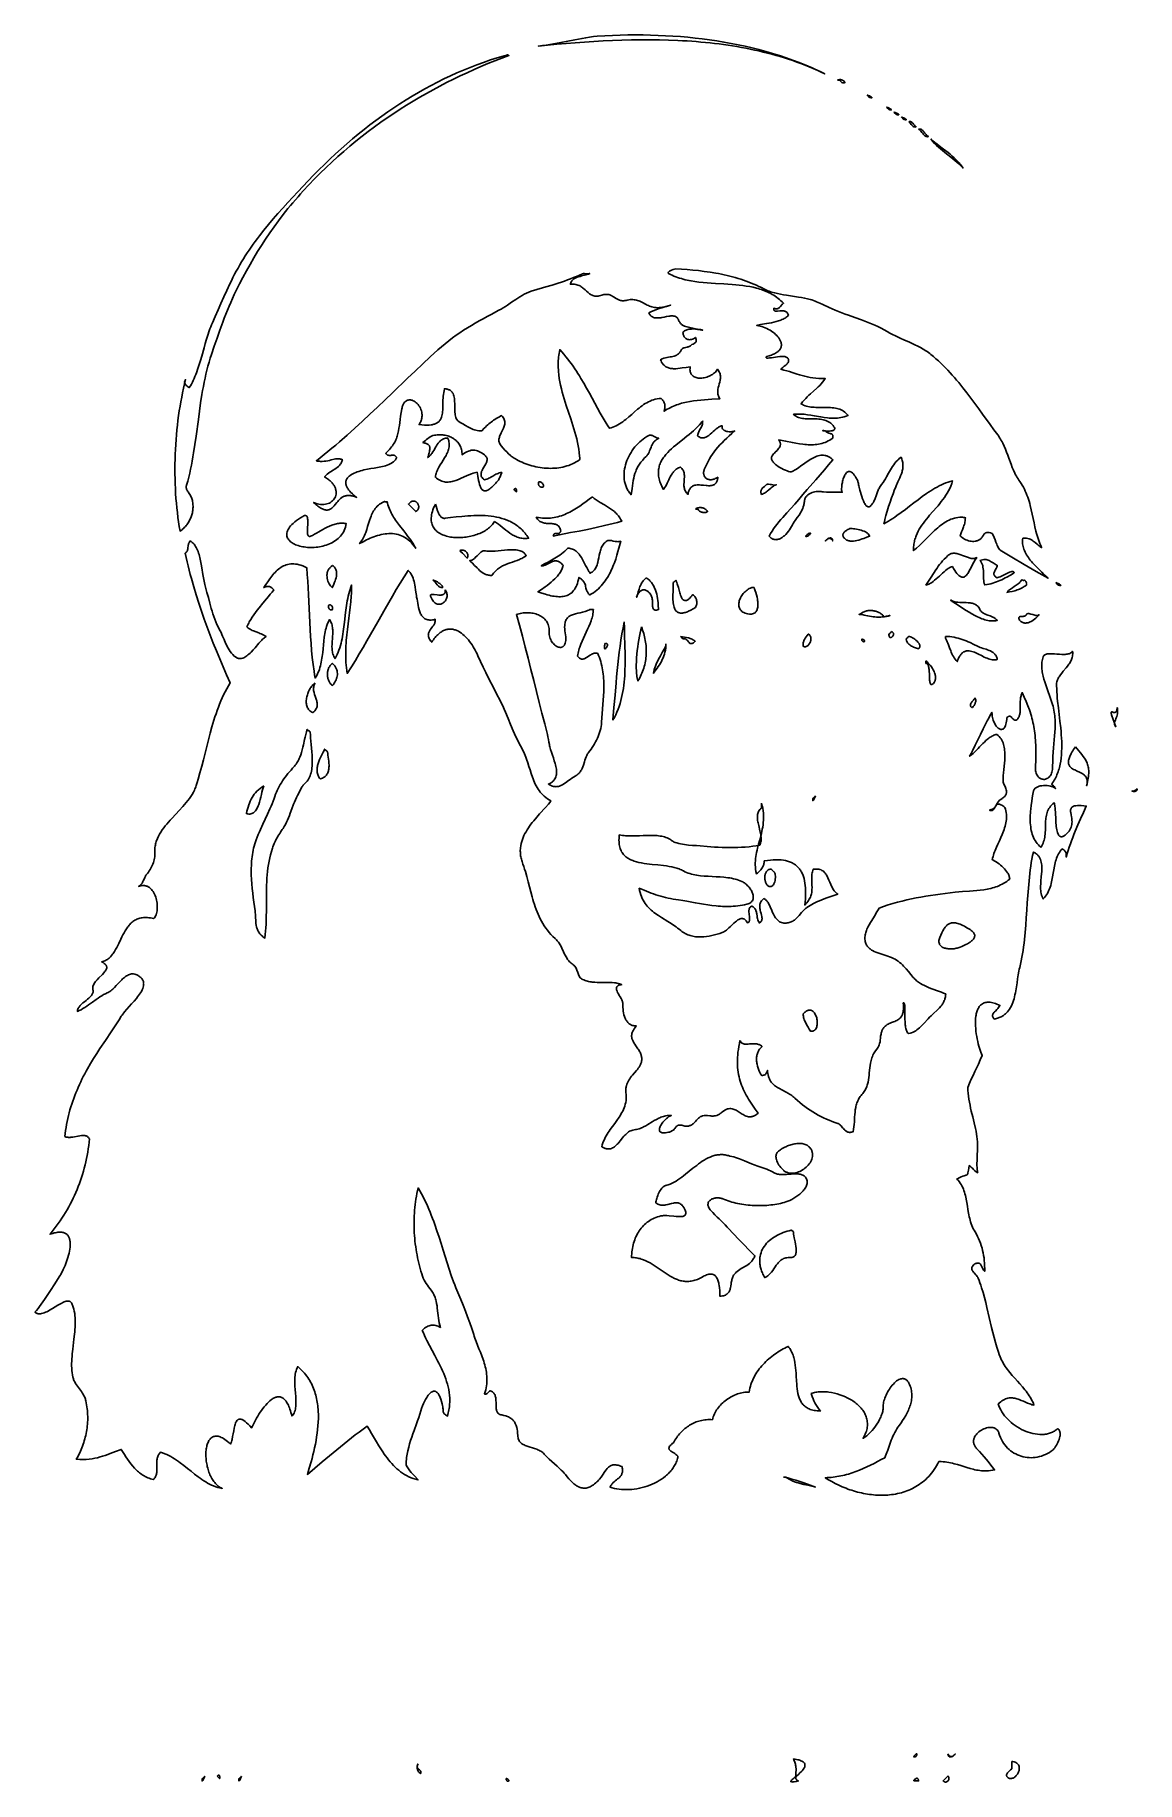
# Model space of a CAD drawing. Extents: x 1 to 451, y 1 to 714.
import ezdxf

# ---------------------------------------------------------------- set-up
doc = ezdxf.new("R2010")
doc.units = 0
doc.layers.add('Nível Padrão', color=1, linetype='CONTINUOUS')

msp = doc.modelspace()

# ---------------------------------------------------------------- linework, layer by layer
at = {"layer": 'Nível Padrão'}
for points in [[(230.5, 713.5), (233.63, 713.66), (236.76, 713.79), (239.87, 713.89), (242.98, 713.94), (246.07, 713.96), (249.16, 713.94), (252.23, 713.88), (255.29, 713.79), (258.33, 713.65), (261.36, 713.48), (264.38, 713.26), (267.38, 713), (270.37, 712.7), (273.34, 712.35), (276.29, 711.96), (279.23, 711.53), (282.15, 711.05), (285.04, 710.53), (287.92, 709.96), (290.78, 709.35), (293.62, 708.68), (296.44, 707.97), (299.23, 707.21), (302, 706.4), (304.75, 705.54), (307.48, 704.63), (310.18, 703.67), (312.85, 702.66), (315.5, 701.59), (318.13, 700.48), (319.43, 699.9), (320.72, 699.3), (322.01, 698.7), (323.29, 698.08), (321.71, 698.84), (320.11, 699.58), (318.49, 700.29), (316.86, 700.98), (315.23, 701.64), (313.57, 702.28), (311.91, 702.9), (310.23, 703.49), (308.54, 704.06), (306.84, 704.61), (305.13, 705.13), (303.41, 705.63), (301.67, 706.11), (299.93, 706.57), (298.18, 707), (296.42, 707.42), (294.64, 707.81), (292.86, 708.19), (291.07, 708.54), (289.28, 708.88), (287.47, 709.19), (285.66, 709.49), (283.83, 709.77), (282.01, 710.03), (280.17, 710.27), (278.33, 710.5), (276.48, 710.7), (274.63, 710.89), (272.77, 711.07), (270.9, 711.23), (269.03, 711.37), (267.16, 711.5), (265.28, 711.61), (263.39, 711.71), (259.61, 711.86), (255.82, 711.96), (252.02, 712), (248.21, 711.99), (244.4, 711.94), (240.58, 711.84), (236.77, 711.71), (232.95, 711.53), (229.14, 711.32), (225.34, 711.07), (221.54, 710.79), (217.76, 710.49), (213.99, 710.16), (210.24, 709.81), (206.51, 709.43), (208.11, 709.63), (209.68, 709.85), (211.2, 710.09), (212.7, 710.35), (215.64, 710.89), (218.53, 711.45), (221.41, 712.02), (224.34, 712.57), (225.83, 712.83), (227.35, 713.07), (228.91, 713.29), (230.5, 713.5)], [(192.5, 705.5), (192.64, 705.46), (192.77, 705.44), (192.89, 705.45), (193, 705.47), (193.22, 705.56), (193.43, 705.67), (193.64, 705.76), (193.76, 705.79), (193.88, 705.81), (194.01, 705.8), (194.15, 705.77), (194.3, 705.71), (194.46, 705.61), (191.6, 704.52), (188.75, 703.4), (185.91, 702.24), (183.08, 701.04), (180.26, 699.81), (177.45, 698.54), (174.66, 697.23), (171.87, 695.88), (169.1, 694.49), (166.34, 693.06), (163.6, 691.59), (160.87, 690.08), (158.16, 688.53), (155.46, 686.93), (152.79, 685.3), (150.13, 683.62), (147.49, 681.89), (144.87, 680.12), (142.27, 678.31), (139.69, 676.45), (137.13, 674.54), (134.6, 672.59), (132.09, 670.59), (129.6, 668.54), (127.14, 666.44), (124.7, 664.3), (122.29, 662.1), (119.9, 659.86), (117.55, 657.56), (115.22, 655.22), (112.92, 652.82), (110.65, 650.37), (109.56, 649.16), (108.49, 647.95), (107.44, 646.74), (106.4, 645.52), (105.39, 644.3), (104.39, 643.08), (103.4, 641.86), (102.44, 640.63), (100.55, 638.16), (98.73, 635.68), (96.97, 633.17), (95.26, 630.65), (93.6, 628.11), (92, 625.55), (90.44, 622.96), (88.92, 620.35), (87.45, 617.71), (86.02, 615.04), (84.62, 612.35), (83.26, 609.62), (82.5, 608.03), (81.76, 606.44), (81.05, 604.84), (80.36, 603.23), (79.69, 601.62), (79.05, 600.01), (78.42, 598.39), (77.8, 596.76), (76.61, 593.5), (75.46, 590.22), (74.33, 586.92), (73.2, 583.6), (72.69, 582.01), (72.2, 580.41), (71.75, 578.79), (71.33, 577.17), (70.94, 575.53), (70.57, 573.88), (70.23, 572.22), (69.91, 570.56), (69.6, 568.89), (69.32, 567.21), (68.79, 563.83), (68.31, 560.44), (67.85, 557.03), (66.94, 550.22), (66.46, 546.82), (65.93, 543.44), (65.65, 541.76), (65.35, 540.09), (65.03, 538.42), (64.69, 536.76), (64.32, 535.11), (63.93, 533.47), (63.51, 531.84), (63.06, 530.22), (62.99, 530.05), (62.94, 529.89), (62.9, 529.72), (62.88, 529.55), (62.88, 529.38), (62.89, 529.22), (62.96, 528.88), (63.08, 528.54), (63.24, 528.2), (63.43, 527.85), (63.65, 527.5), (64.13, 526.79), (64.6, 526.04), (64.83, 525.66), (65.02, 525.27), (65.19, 524.87), (65.31, 524.45), (65.42, 524), (65.5, 523.54), (65.57, 523.08), (65.62, 522.63), (65.65, 522.17), (65.67, 521.71), (65.67, 521.26), (65.66, 520.8), (65.62, 520.35), (65.57, 519.9), (65.5, 519.46), (65.42, 519.02), (65.32, 518.58), (65.21, 518.14), (65.07, 517.71), (64.92, 517.29), (64.76, 516.86), (64.58, 516.45), (64.38, 516.04), (64.17, 515.64), (63.94, 515.25), (63.7, 514.86), (63.44, 514.48), (63.16, 514.11), (62.87, 513.74), (62.57, 513.39), (62.25, 513.05), (61.91, 512.71), (61.56, 512.39), (61.19, 512.08), (60.81, 511.77), (60.42, 511.48), (60.09, 513.34), (59.8, 515.22), (59.53, 517.12), (59.29, 519.04), (59.08, 520.97), (58.89, 522.91), (58.73, 524.87), (58.59, 526.85), (58.48, 528.83), (58.4, 530.82), (58.34, 532.81), (58.3, 534.81), (58.29, 536.82), (58.31, 538.82), (58.35, 540.83), (58.41, 542.83), (58.5, 544.83), (58.62, 546.83), (58.75, 548.82), (58.92, 550.8), (59.1, 552.77), (59.31, 554.73), (59.54, 556.68), (59.8, 558.61), (60.08, 560.53), (60.38, 562.42), (60.71, 564.3), (61.05, 566.16), (61.42, 567.99), (61.82, 569.8), (62.23, 571.59), (62.67, 573.34), (62.54, 573.19), (62.43, 573.02), (62.35, 572.84), (62.29, 572.65), (62.26, 572.46), (62.25, 572.25), (62.28, 572.04), (62.34, 571.83), (62.43, 571.61), (62.56, 571.39), (62.72, 571.17), (62.93, 570.95), (63.17, 570.73), (63.46, 570.51), (63.8, 570.29), (64.17, 570.08), (64.6, 570.79), (65.01, 571.51), (65.4, 572.25), (65.77, 573.01), (66.13, 573.78), (66.46, 574.56), (66.78, 575.35), (67.09, 576.15), (67.67, 577.79), (68.21, 579.45), (68.72, 581.14), (69.21, 582.86), (70.17, 586.31), (70.65, 588.05), (71.16, 589.77), (71.7, 591.48), (72.27, 593.17), (72.58, 594.01), (72.9, 594.83), (73.23, 595.65), (73.58, 596.46), (74.75, 599.11), (75.9, 601.77), (77.06, 604.42), (78.23, 607.08), (79.43, 609.72), (80.67, 612.36), (81.31, 613.67), (81.96, 614.98), (82.64, 616.29), (83.33, 617.59), (84.02, 618.85), (84.73, 620.1), (85.46, 621.34), (86.21, 622.57), (86.98, 623.78), (87.76, 624.99), (88.56, 626.19), (89.38, 627.37), (90.21, 628.55), (91.06, 629.72), (91.93, 630.89), (92.8, 632.04), (94.6, 634.33), (96.45, 636.6), (98.34, 638.86), (100.28, 641.09), (102.26, 643.32), (104.27, 645.54), (106.31, 647.75), (108.38, 649.97), (112.59, 654.42), (114.78, 656.7), (117, 658.95), (119.24, 661.15), (121.49, 663.31), (123.77, 665.43), (126.06, 667.51), (128.37, 669.54), (130.7, 671.54), (133.05, 673.48), (135.42, 675.39), (137.81, 677.25), (140.22, 679.06), (142.64, 680.83), (145.09, 682.56), (147.56, 684.23), (150.04, 685.87), (152.55, 687.46), (155.07, 689), (157.61, 690.49), (160.18, 691.94), (162.76, 693.34), (165.37, 694.69), (167.99, 695.99), (170.63, 697.25), (173.29, 698.45), (175.98, 699.61), (178.68, 700.72), (181.4, 701.77), (184.15, 702.78), (186.91, 703.74), (189.7, 704.65), (192.5, 705.5)], [(328.5, 695.5), (328.7, 695.59), (328.91, 695.66), (329.12, 695.71), (329.34, 695.73), (329.56, 695.73), (329.77, 695.72), (329.99, 695.68), (330.2, 695.62), (330.41, 695.54), (330.6, 695.45), (330.79, 695.33), (330.96, 695.2), (331.12, 695.05), (331.27, 694.88), (331.39, 694.7), (331.5, 694.5), (331.35, 694.45), (331.19, 694.43), (331.04, 694.41), (330.88, 694.42), (330.73, 694.44), (330.58, 694.48), (330.29, 694.59), (330.03, 694.75), (329.8, 694.96), (329.71, 695.09), (329.62, 695.22), (329.55, 695.35), (329.5, 695.5), (328.5, 695.5)], [(340.5, 689.5), (340.99, 689.31), (341.48, 689.08), (341.93, 688.84), (342.28, 688.62), (342.4, 688.53), (342.47, 688.45), (342.48, 688.39), (342.47, 688.37), (342.44, 688.36), (342.32, 688.34), (342.13, 688.36), (341.86, 688.41), (341.5, 688.5), (340.5, 689.5)], [(348.5, 684.5), (348.99, 684.31), (349.48, 684.08), (349.93, 683.84), (350.28, 683.62), (350.4, 683.53), (350.47, 683.45), (350.48, 683.39), (350.47, 683.37), (350.44, 683.36), (350.32, 683.34), (350.13, 683.36), (349.86, 683.41), (349.5, 683.5), (348.5, 684.5)], [(351.5, 682.5), (351.99, 682.31), (352.48, 682.08), (352.93, 681.84), (353.28, 681.62), (353.4, 681.53), (353.47, 681.45), (353.48, 681.39), (353.47, 681.37), (353.44, 681.36), (353.32, 681.34), (353.13, 681.36), (352.86, 681.41), (352.5, 681.5), (351.5, 682.5)], [(354.5, 680.5), (354.99, 680.31), (355.48, 680.08), (355.93, 679.84), (356.28, 679.62), (356.4, 679.53), (356.47, 679.45), (356.48, 679.39), (356.47, 679.37), (356.44, 679.36), (356.32, 679.34), (356.13, 679.36), (355.86, 679.41), (355.5, 679.5), (354.5, 680.5)], [(357.5, 678.5), (357.77, 678.58), (358.02, 678.61), (358.25, 678.59), (358.46, 678.52), (358.66, 678.41), (358.84, 678.27), (359.01, 678.1), (359.17, 677.92), (359.49, 677.52), (359.8, 677.11), (359.96, 676.93), (360.13, 676.76), (360.31, 676.61), (360.5, 676.5), (360.23, 676.42), (359.98, 676.39), (359.75, 676.41), (359.54, 676.48), (359.34, 676.59), (359.16, 676.73), (358.99, 676.9), (358.83, 677.08), (358.51, 677.48), (358.2, 677.89), (358.04, 678.07), (357.87, 678.24), (357.69, 678.39), (357.5, 678.5)], [(361.5, 675.5), (361.67, 675.53), (361.83, 675.54), (361.99, 675.54), (362.14, 675.52), (362.43, 675.45), (362.7, 675.32), (362.96, 675.14), (363.21, 674.94), (363.44, 674.7), (363.67, 674.44), (364.12, 673.89), (364.56, 673.34), (364.78, 673.09), (365.01, 672.86), (365.25, 672.66), (365.5, 672.49), (365.33, 672.46), (365.17, 672.45), (365.01, 672.45), (364.86, 672.47), (364.57, 672.55), (364.3, 672.68), (364.04, 672.85), (363.79, 673.06), (363.56, 673.3), (363.33, 673.56), (362.89, 674.11), (362.45, 674.65), (362.22, 674.91), (361.99, 675.14), (361.75, 675.34), (361.5, 675.5)], [(366.5, 671.5), (367.32, 670.78), (368.16, 670.07), (369.04, 669.38), (369.92, 668.7), (371.73, 667.35), (373.53, 665.98), (374.41, 665.28), (375.27, 664.56), (376.1, 663.82), (376.9, 663.05), (377.66, 662.25), (378.02, 661.84), (378.37, 661.42), (378.71, 660.98), (379.03, 660.54), (379.34, 660.09), (379.64, 659.63), (378.81, 660.49), (377.98, 661.3), (377.15, 662.06), (376.3, 662.77), (375.46, 663.46), (374.61, 664.12), (372.92, 665.42), (372.08, 666.07), (371.25, 666.74), (370.43, 667.42), (369.61, 668.14), (368.81, 668.9), (368.02, 669.7), (367.25, 670.57), (366.87, 671.03), (366.5, 671.5)], [(224.5, 616.5), (224.67, 616.54), (224.85, 616.57), (225.22, 616.57), (225.61, 616.54), (226, 616.5), (226.38, 616.47), (226.75, 616.47), (226.93, 616.49), (227.1, 616.52), (227.26, 616.58), (227.41, 616.66), (227.17, 616.53), (226.93, 616.41), (226.4, 616.21), (225.85, 616.04), (225.27, 615.88), (224.07, 615.6), (223.48, 615.45), (222.89, 615.28), (222.32, 615.09), (221.77, 614.86), (221.51, 614.73), (221.26, 614.59), (221.02, 614.44), (220.8, 614.27), (220.58, 614.08), (220.38, 613.88), (220.2, 613.66), (220.03, 613.42), (219.87, 613.15), (219.74, 612.87), (219.62, 612.57), (219.53, 612.24), (220.13, 612.28), (220.7, 612.28), (221.23, 612.24), (221.73, 612.16), (222.2, 612.04), (222.65, 611.89), (223.07, 611.72), (223.47, 611.52), (223.84, 611.3), (224.21, 611.06), (224.55, 610.81), (224.88, 610.54), (225.52, 609.99), (226.13, 609.42), (226.74, 608.88), (227.05, 608.62), (227.36, 608.38), (227.68, 608.16), (228.01, 607.95), (228.36, 607.77), (228.72, 607.62), (229.09, 607.49), (229.49, 607.4), (229.91, 607.35), (230.35, 607.34), (230.82, 607.37), (231.31, 607.45), (231.84, 607.58), (232.41, 607.76), (232.83, 607.9), (233.24, 608), (233.62, 608.07), (233.99, 608.11), (234.34, 608.11), (234.67, 608.09), (234.98, 608.05), (235.29, 607.98), (235.58, 607.89), (235.86, 607.78), (236.13, 607.66), (236.4, 607.52), (236.91, 607.22), (237.42, 606.9), (237.93, 606.57), (238.46, 606.25), (239.02, 605.97), (239.32, 605.85), (239.62, 605.74), (239.94, 605.65), (240.28, 605.58), (240.63, 605.53), (241, 605.51), (241.39, 605.52), (241.8, 605.55), (242.24, 605.62), (242.7, 605.72), (243.32, 605.85), (243.91, 605.94), (244.47, 605.98), (245.01, 605.97), (245.53, 605.93), (246.02, 605.85), (246.5, 605.74), (246.96, 605.61), (247.41, 605.45), (247.85, 605.27), (248.71, 604.86), (250.43, 603.97), (250.88, 603.75), (251.33, 603.54), (251.81, 603.35), (252.29, 603.17), (252.8, 603.01), (253.33, 602.88), (253.89, 602.78), (254.47, 602.71), (255.08, 602.67), (255.72, 602.68), (256.4, 602.73), (257.12, 602.82), (257.88, 602.97), (258.68, 603.17), (259.53, 603.42), (260.42, 603.75), (258.03, 603.01), (256.89, 602.66), (255.79, 602.3), (254.71, 601.92), (253.66, 601.51), (252.62, 601.05), (252.1, 600.8), (251.58, 600.53), (251.69, 600.3), (251.81, 600.07), (251.94, 599.87), (252.08, 599.68), (252.22, 599.51), (252.37, 599.35), (252.53, 599.21), (252.69, 599.08), (253.03, 598.87), (253.4, 598.7), (253.79, 598.58), (254.19, 598.5), (254.62, 598.46), (255.05, 598.46), (255.5, 598.48), (255.95, 598.52), (256.42, 598.59), (256.89, 598.66), (257.83, 598.85), (258.77, 599.04), (259.68, 599.2), (260.12, 599.26), (260.55, 599.3), (260.97, 599.31), (261.37, 599.3), (261.74, 599.25), (262.1, 599.16), (262.44, 599.03), (262.75, 598.85), (262.89, 598.74), (263.03, 598.62), (263.16, 598.48), (263.28, 598.33), (263.39, 598.16), (263.5, 597.98), (263.6, 597.78), (263.68, 597.57), (263.81, 597.26), (263.96, 596.98), (264.11, 596.72), (264.28, 596.47), (264.47, 596.25), (264.67, 596.05), (264.87, 595.86), (265.09, 595.69), (265.32, 595.54), (265.56, 595.4), (266.06, 595.16), (266.59, 594.96), (267.14, 594.8), (267.71, 594.66), (268.28, 594.54), (269.42, 594.32), (269.98, 594.2), (270.53, 594.07), (271.05, 593.91), (271.53, 593.72), (272.53, 593.57), (273.16, 593.5), (273.47, 593.5), (273.51, 593.51), (273.48, 593.54), (273.24, 593.62), (272.79, 593.72), (272.18, 593.82), (271.43, 593.91), (270.58, 593.97), (269.69, 594), (269.23, 593.99), (268.78, 593.97), (268.33, 593.93), (267.9, 593.87), (267.48, 593.79), (267.08, 593.69), (266.71, 593.56), (266.37, 593.41), (266.07, 593.23), (265.81, 593.01), (265.59, 592.77), (265.5, 592.63), (265.43, 592.49), (265.47, 592.2), (265.53, 591.93), (265.6, 591.67), (265.68, 591.43), (265.77, 591.2), (265.87, 590.99), (265.98, 590.8), (266.1, 590.62), (266.23, 590.45), (266.37, 590.31), (266.52, 590.17), (266.68, 590.05), (266.84, 589.95), (267.01, 589.86), (267.18, 589.78), (267.36, 589.72), (267.73, 589.64), (268.12, 589.61), (268.52, 589.63), (268.92, 589.71), (269.33, 589.84), (269.73, 590.01), (270.13, 590.24), (270.51, 590.51), (270.7, 590.06), (270.81, 589.68), (270.87, 589.35), (270.86, 589.06), (270.81, 588.82), (270.71, 588.62), (270.57, 588.44), (270.41, 588.29), (270.22, 588.16), (270, 588.04), (269.55, 587.82), (269.1, 587.59), (268.9, 587.45), (268.71, 587.29), (268.48, 587.1), (268.23, 586.94), (267.97, 586.82), (267.7, 586.72), (267.43, 586.64), (267.14, 586.58), (266.58, 586.46), (266.03, 586.33), (265.77, 586.25), (265.53, 586.14), (265.3, 586.01), (265.09, 585.84), (264.91, 585.63), (264.76, 585.37), (264.59, 585.05), (264.41, 584.75), (264.22, 584.48), (264.03, 584.24), (263.83, 584.02), (263.63, 583.83), (263.42, 583.65), (263.21, 583.5), (262.99, 583.36), (262.77, 583.24), (262.3, 583.04), (261.81, 582.89), (261.29, 582.77), (260.75, 582.67), (260.19, 582.57), (259.6, 582.47), (258.99, 582.35), (258.36, 582.2), (257.7, 582.01), (257.02, 581.75), (256.67, 581.6), (256.31, 581.43), (256.52, 580.94), (256.75, 580.49), (257, 580.08), (257.27, 579.71), (257.56, 579.38), (257.86, 579.09), (258.18, 578.83), (258.52, 578.6), (258.87, 578.41), (259.24, 578.25), (259.62, 578.11), (260, 578), (260.4, 577.91), (260.81, 577.85), (261.22, 577.81), (261.65, 577.78), (262.07, 577.78), (262.5, 577.78), (263.38, 577.84), (264.25, 577.94), (265.12, 578.06), (266.82, 578.32), (267.62, 578.44), (268.39, 578.52), (268.32, 577.92), (268.31, 577.36), (268.32, 577.1), (268.35, 576.85), (268.4, 576.61), (268.45, 576.38), (268.52, 576.17), (268.6, 575.96), (268.7, 575.77), (268.8, 575.58), (269.04, 575.25), (269.33, 574.95), (269.65, 574.69), (270, 574.47), (270.39, 574.29), (270.8, 574.15), (271.24, 574.04), (271.69, 573.97), (272.17, 573.93), (272.65, 573.93), (273.15, 573.95), (273.65, 574.01), (274.16, 574.1), (274.67, 574.22), (275.17, 574.36), (275.67, 574.53), (276.16, 574.73), (276.63, 574.95), (277.08, 575.2), (277.52, 575.47), (277.93, 575.76), (278.32, 576.07), (278.67, 576.41), (278.99, 576.76), (279.28, 577.13), (279.52, 577.52), (279.82, 577.15), (280.07, 576.77), (280.27, 576.4), (280.43, 576.03), (280.56, 575.66), (280.65, 575.29), (280.7, 574.91), (280.73, 574.54), (280.73, 574.17), (280.7, 573.79), (280.65, 573.42), (280.59, 573.05), (280.43, 572.3), (280.23, 571.54), (280.03, 570.79), (279.84, 570.04), (279.7, 569.29), (279.65, 568.91), (279.63, 568.53), (279.62, 568.15), (279.64, 567.78), (279.69, 567.4), (279.78, 567.02), (279.9, 566.65), (280.06, 566.27), (280.25, 565.89), (280.5, 565.51), (277.27, 565.32), (275.71, 565.23), (274.18, 565.12), (272.68, 564.99), (271.2, 564.83), (269.75, 564.65), (268.33, 564.42), (266.94, 564.15), (266.25, 563.99), (265.56, 563.83), (264.88, 563.64), (264.21, 563.44), (263.54, 563.23), (262.88, 562.99), (262.22, 562.74), (261.57, 562.47), (260.92, 562.18), (260.28, 561.87), (259.64, 561.54), (259, 561.19), (258.37, 560.81), (257.74, 560.41), (257.87, 560.79), (257.97, 561.16), (258.05, 561.53), (258.1, 561.89), (258.12, 562.25), (258.12, 562.59), (258.09, 562.94), (258.03, 563.27), (257.94, 563.59), (257.83, 563.91), (257.68, 564.22), (257.51, 564.51), (257.3, 564.8), (257.06, 565.07), (256.8, 565.34), (256.5, 565.59), (255.7, 565.55), (254.93, 565.46), (254.18, 565.31), (253.44, 565.12), (252.73, 564.88), (252.04, 564.59), (251.36, 564.27), (250.69, 563.91), (250.04, 563.52), (249.4, 563.11), (248.77, 562.66), (248.15, 562.19), (247.54, 561.71), (246.94, 561.21), (245.74, 560.17), (244.54, 559.12), (243.34, 558.07), (242.13, 557.06), (241.52, 556.57), (240.89, 556.11), (240.26, 555.66), (239.61, 555.24), (238.95, 554.85), (238.28, 554.49), (237.59, 554.17), (236.89, 553.89), (236.17, 553.65), (235.43, 553.45), (234.76, 554.48), (234.12, 555.51), (232.88, 557.57), (231.7, 559.62), (230.57, 561.67), (228.37, 565.75), (227.28, 567.78), (226.17, 569.8), (225.04, 571.81), (223.87, 573.81), (223.26, 574.81), (222.64, 575.8), (222, 576.79), (221.35, 577.78), (220.67, 578.76), (219.97, 579.75), (219.25, 580.72), (218.5, 581.7), (217.72, 582.67), (216.91, 583.64), (216.07, 584.6), (215.2, 585.56), (215.06, 584.8), (214.94, 584.04), (214.83, 583.29), (214.75, 582.54), (214.68, 581.79), (214.63, 581.05), (214.6, 580.31), (214.59, 579.58), (214.59, 578.85), (214.61, 578.12), (214.64, 577.39), (214.69, 576.67), (214.83, 575.24), (215.02, 573.82), (215.26, 572.41), (215.54, 571), (215.86, 569.61), (216.21, 568.22), (216.59, 566.84), (217, 565.47), (217.42, 564.1), (217.87, 562.74), (218.78, 560.01), (219.7, 557.3), (220.6, 554.58), (221.02, 553.21), (221.42, 551.85), (221.8, 550.48), (222.15, 549.1), (222.47, 547.72), (222.74, 546.33), (222.98, 544.93), (223.16, 543.52), (223.29, 542.11), (223.34, 541.4), (223.37, 540.68), (222.66, 540.2), (221.94, 539.75), (221.21, 539.34), (220.45, 538.97), (219.69, 538.63), (218.9, 538.33), (218.11, 538.07), (217.3, 537.84), (216.49, 537.64), (215.66, 537.47), (214.83, 537.34), (213.99, 537.24), (213.14, 537.17), (212.29, 537.13), (211.44, 537.11), (210.59, 537.13), (209.73, 537.17), (208.87, 537.24), (208.02, 537.34), (207.17, 537.46), (206.32, 537.61), (205.48, 537.78), (204.64, 537.98), (203.82, 538.2), (203, 538.44), (202.19, 538.7), (201.39, 538.98), (200.6, 539.28), (199.82, 539.61), (199.07, 539.94), (198.32, 540.3), (197.59, 540.68), (197.13, 540.93), (196.69, 541.2), (196.26, 541.48), (195.85, 541.77), (195.45, 542.07), (195.07, 542.38), (194.31, 543.05), (193.58, 543.78), (192.84, 544.57), (192.09, 545.41), (191.3, 546.33), (191.01, 546.71), (190.78, 547.09), (190.61, 547.47), (190.49, 547.85), (190.43, 548.23), (190.41, 548.61), (190.43, 548.99), (190.49, 549.37), (190.58, 549.75), (190.7, 550.12), (190.84, 550.5), (191.01, 550.88), (191.37, 551.64), (191.76, 552.41), (192.13, 553.17), (192.3, 553.56), (192.46, 553.94), (192.59, 554.33), (192.7, 554.71), (192.78, 555.1), (192.82, 555.49), (192.83, 555.88), (192.79, 556.27), (192.71, 556.66), (192.58, 557.06), (192.38, 557.45), (192.13, 557.85), (191.81, 558.25), (191.42, 558.65), (190.32, 558.05), (189.26, 557.42), (188.75, 557.09), (188.24, 556.75), (187.75, 556.39), (187.26, 556.02), (186.78, 555.64), (186.3, 555.24), (185.83, 554.82), (185.36, 554.39), (184.89, 553.94), (184.43, 553.46), (183.5, 552.45), (182.84, 552.42), (182.2, 552.45), (181.59, 552.53), (181, 552.65), (180.43, 552.81), (179.88, 553), (179.34, 553.23), (178.81, 553.48), (178.29, 553.75), (177.77, 554.04), (176.75, 554.63), (175.71, 555.23), (175.18, 555.51), (174.64, 555.78), (174.41, 555.9), (174.2, 556.03), (174, 556.18), (173.82, 556.33), (173.65, 556.5), (173.5, 556.67), (173.35, 556.86), (173.23, 557.05), (173, 557.47), (172.83, 557.91), (172.68, 558.39), (172.58, 558.9), (172.5, 559.42), (172.45, 559.97), (172.41, 560.53), (172.39, 561.1), (172.39, 562.26), (172.38, 563.43), (172.35, 564.57), (172.31, 565.13), (172.25, 565.67), (172.17, 566.19), (172.05, 566.68), (171.9, 567.15), (171.71, 567.59), (171.47, 567.99), (171.34, 568.18), (171.19, 568.36), (171.03, 568.53), (170.85, 568.68), (170.66, 568.83), (170.46, 568.96), (170.24, 569.09), (170, 569.2), (169.75, 569.3), (169.48, 569.38), (169.19, 569.45), (168.88, 569.51), (168.55, 569.55), (168.21, 569.57), (168.03, 568.8), (167.89, 568.03), (167.78, 567.27), (167.7, 566.51), (167.64, 565.76), (167.6, 565.02), (167.55, 563.57), (167.52, 562.19), (167.47, 560.89), (167.43, 560.27), (167.37, 559.67), (167.28, 559.1), (167.17, 558.55), (167.02, 558.04), (166.84, 557.56), (166.61, 557.1), (166.48, 556.89), (166.34, 556.69), (166.18, 556.49), (166.02, 556.31), (165.84, 556.13), (165.64, 555.96), (165.43, 555.8), (165.2, 555.66), (164.96, 555.52), (164.7, 555.39), (164.42, 555.28), (164.13, 555.17), (163.82, 555.08), (163.49, 555), (163.14, 554.93), (162.76, 554.87), (161.96, 554.79), (161.07, 554.76), (160.08, 554.78), (159, 554.85), (157.82, 554.98), (158.03, 555.29), (158.22, 555.61), (158.39, 555.93), (158.54, 556.25), (158.67, 556.57), (158.78, 556.89), (158.87, 557.21), (158.95, 557.52), (159, 557.84), (159.04, 558.16), (159.07, 558.47), (159.07, 558.78), (159.07, 559.09), (159.04, 559.4), (158.96, 560), (158.82, 560.58), (158.63, 561.14), (158.39, 561.68), (158.12, 562.19), (157.81, 562.67), (157.47, 563.11), (157.1, 563.52), (156.71, 563.89), (156.31, 564.21), (155.88, 564.48), (155.45, 564.7), (155.01, 564.87), (154.57, 564.98), (154.35, 565.01), (154.13, 565.03), (153.91, 565.03), (153.7, 565.02), (153.48, 564.98), (153.28, 564.93), (153.07, 564.87), (152.87, 564.78), (152.67, 564.68), (152.48, 564.55), (152.3, 564.41), (152.12, 564.25), (151.95, 564.06), (151.79, 563.86), (151.63, 563.64), (151.49, 563.39), (151.35, 563.12), (151.22, 562.83), (151.1, 562.52), (150.99, 562.18), (150.9, 561.82), (150.81, 561.44), (150.53, 559.89), (150.31, 558.45), (150.12, 557.09), (149.96, 555.81), (149.8, 554.61), (149.64, 553.46), (149.46, 552.37), (149.24, 551.31), (149.11, 550.8), (148.96, 550.29), (148.8, 549.79), (148.62, 549.3), (148.41, 548.81), (148.19, 548.32), (147.94, 547.83), (147.66, 547.34), (147.35, 546.85), (147.01, 546.36), (146.64, 545.86), (146.24, 545.36), (145.8, 544.86), (145.32, 544.34), (144.79, 543.82), (144.23, 543.29), (144.4, 543.09), (144.56, 542.92), (144.73, 542.77), (144.89, 542.65), (145.04, 542.55), (145.2, 542.48), (145.35, 542.42), (145.5, 542.38), (145.8, 542.35), (146.09, 542.36), (146.37, 542.39), (146.65, 542.45), (146.92, 542.49), (147.19, 542.52), (147.45, 542.52), (147.58, 542.5), (147.71, 542.46), (147.83, 542.41), (147.96, 542.33), (148.09, 542.24), (148.21, 542.13), (148.34, 541.99), (148.46, 541.82), (148.59, 541.62), (148.71, 541.4), (148.57, 541.13), (148.41, 540.88), (148.24, 540.64), (148.05, 540.41), (147.84, 540.19), (147.63, 539.98), (147.39, 539.78), (147.15, 539.59), (146.63, 539.25), (146.07, 538.94), (145.48, 538.66), (144.85, 538.42), (144.21, 538.2), (143.55, 538.01), (142.87, 537.84), (142.19, 537.69), (140.84, 537.44), (139.54, 537.23), (138.19, 537.01), (136.78, 536.75), (135.37, 536.44), (134.66, 536.26), (133.97, 536.07), (133.3, 535.86), (132.64, 535.64), (132.01, 535.4), (131.41, 535.14), (130.84, 534.86), (130.3, 534.57), (129.81, 534.25), (129.37, 533.91), (128.98, 533.56), (128.64, 533.18), (128.5, 532.98), (128.37, 532.78), (128.25, 532.57), (128.16, 532.36), (128.08, 532.13), (128.02, 531.91), (127.98, 531.68), (127.95, 531.44), (127.95, 531.19), (127.96, 530.94), (128, 530.68), (128.06, 530.42), (128.14, 530.15), (128.24, 529.87), (128.37, 529.58), (128.52, 529.29), (128.7, 528.99), (128.89, 528.69), (129.12, 528.37), (129.37, 528.05), (129.65, 527.73), (129.95, 527.39), (130.64, 526.7), (131.45, 525.98), (132.38, 525.22), (131.91, 525.42), (131.46, 525.59), (131.03, 525.73), (130.61, 525.84), (130.22, 525.93), (129.84, 525.99), (129.47, 526.03), (129.12, 526.04), (128.79, 526.04), (128.46, 526.01), (128.15, 525.96), (127.86, 525.9), (127.57, 525.81), (127.3, 525.71), (127.04, 525.6), (126.78, 525.47), (126.54, 525.32), (126.31, 525.17), (125.86, 524.82), (125.45, 524.44), (125.06, 524.04), (124.69, 523.61), (124.33, 523.17), (123.63, 522.3), (123.29, 521.88), (122.94, 521.49), (122.58, 521.12), (122.21, 520.8), (121.81, 520.53), (121.61, 520.42), (121.39, 520.32), (121.17, 520.23), (120.95, 520.17), (120.71, 520.12), (120.47, 520.09), (120.21, 520.09), (119.95, 520.1), (119.67, 520.14), (119.38, 520.2), (119.08, 520.29), (118.77, 520.41), (118.45, 520.55), (118.11, 520.72), (117.75, 520.92), (117.39, 521.15), (117, 521.41), (116.6, 521.7), (116.18, 522.03), (115.75, 522.39), (115.29, 522.79), (114.82, 523.22), (115.2, 523.06), (115.57, 522.92), (116.3, 522.69), (117.02, 522.52), (117.71, 522.42), (118.37, 522.37), (119.02, 522.39), (119.63, 522.46), (120.21, 522.58), (120.76, 522.75), (121.28, 522.96), (121.76, 523.22), (122.2, 523.52), (122.6, 523.86), (122.96, 524.24), (123.26, 524.64), (123.53, 525.07), (123.74, 525.53), (123.9, 526.02), (124, 526.52), (124.05, 527.04), (124.05, 527.31), (124.03, 527.58), (124, 527.85), (123.96, 528.13), (123.9, 528.4), (123.82, 528.68), (123.73, 528.97), (123.62, 529.25), (123.49, 529.53), (123.34, 529.81), (123.18, 530.1), (123, 530.38), (122.8, 530.66), (122.59, 530.94), (122.35, 531.23), (122.1, 531.5), (121.82, 531.78), (121.53, 532.05), (121.22, 532.33), (120.88, 532.59), (120.53, 532.86), (120.16, 533.12), (119.76, 533.38), (119.34, 533.63), (119.6, 533.92), (119.86, 534.2), (120.38, 534.69), (120.92, 535.13), (121.45, 535.52), (121.99, 535.87), (122.52, 536.19), (123.55, 536.81), (124.04, 537.13), (124.51, 537.47), (124.95, 537.85), (125.15, 538.05), (125.35, 538.27), (125.54, 538.5), (125.72, 538.75), (125.89, 539.01), (126.05, 539.29), (126.2, 539.6), (126.34, 539.92), (126.46, 540.27), (126.57, 540.64), (126.31, 540.76), (126.05, 540.85), (125.78, 540.92), (125.51, 540.97), (125.24, 541.01), (124.96, 541.02), (124.39, 541), (123.81, 540.93), (123.2, 540.82), (121.94, 540.52), (121.28, 540.36), (120.59, 540.21), (119.88, 540.09), (119.15, 539.99), (118.39, 539.94), (118.01, 539.94), (117.61, 539.95), (117.21, 539.98), (116.8, 540.03), (116.38, 540.1), (115.96, 540.19), (117.55, 541.44), (119.13, 542.71), (120.7, 544), (122.27, 545.3), (123.84, 546.63), (125.4, 547.97), (128.52, 550.7), (131.63, 553.48), (134.72, 556.31), (137.81, 559.18), (140.89, 562.08), (143.97, 565.01), (147.04, 567.95), (153.19, 573.84), (156.27, 576.78), (159.35, 579.7), (162.44, 582.59), (165.54, 585.46), (166.98, 586.74), (168.44, 587.97), (169.92, 589.16), (171.43, 590.3), (172.95, 591.4), (174.48, 592.45), (176.03, 593.48), (177.6, 594.47), (179.18, 595.43), (180.76, 596.37), (182.36, 597.29), (183.96, 598.18), (185.58, 599.06), (187.19, 599.92), (190.43, 601.63), (191.31, 602.11), (192.18, 602.62), (193.04, 603.16), (193.9, 603.72), (195.59, 604.88), (197.29, 606.04), (198.14, 606.6), (199, 607.15), (199.87, 607.67), (200.75, 608.16), (201.65, 608.62), (202.56, 609.03), (203.49, 609.39), (203.97, 609.55), (204.44, 609.69), (209.55, 611.15), (212.1, 611.9), (214.63, 612.69), (215.89, 613.1), (217.14, 613.53), (218.39, 613.98), (219.63, 614.44), (220.86, 614.92), (222.08, 615.42), (223.3, 615.95), (224.5, 616.5)], [(262.5, 618.5), (264.81, 618.38), (267.14, 618.23), (269.48, 618.03), (271.82, 617.79), (274.16, 617.5), (276.49, 617.16), (278.82, 616.77), (279.97, 616.55), (281.12, 616.32), (282.27, 616.07), (283.41, 615.81), (284.54, 615.53), (285.67, 615.24), (286.79, 614.93), (287.9, 614.6), (289, 614.26), (290.1, 613.9), (291.18, 613.52), (292.25, 613.13), (293.31, 612.71), (294.36, 612.28), (295.39, 611.82), (296.42, 611.35), (297.42, 610.86), (298.42, 610.35), (298.94, 610.08), (299.48, 609.83), (300.02, 609.6), (300.57, 609.39), (301.13, 609.19), (301.7, 609.01), (302.86, 608.67), (304.04, 608.39), (305.24, 608.14), (306.46, 607.92), (307.68, 607.72), (310.16, 607.36), (312.62, 606.99), (313.83, 606.79), (315.03, 606.56), (316.21, 606.3), (317.36, 606.01), (318.02, 605.81), (318.67, 605.59), (319.32, 605.36), (319.96, 605.11), (321.24, 604.57), (322.5, 603.99), (325.02, 602.78), (326.28, 602.19), (327.55, 601.63), (328.87, 601.08), (330.2, 600.56), (331.54, 600.06), (332.89, 599.58), (335.59, 598.63), (338.3, 597.68), (339.65, 597.18), (340.99, 596.67), (342.32, 596.13), (343.64, 595.57), (344.94, 594.97), (346.23, 594.33), (347.51, 593.65), (348.76, 592.92), (349.84, 592.28), (350.94, 591.69), (352.06, 591.13), (353.19, 590.6), (354.33, 590.08), (355.48, 589.58), (357.78, 588.59), (358.92, 588.08), (360.06, 587.56), (361.19, 587), (362.3, 586.42), (363.4, 585.79), (364.48, 585.11), (365.01, 584.75), (365.53, 584.37), (366.05, 583.98), (366.56, 583.57), (367.6, 582.71), (368.61, 581.82), (369.61, 580.92), (370.6, 579.99), (371.56, 579.05), (372.51, 578.1), (373.44, 577.13), (374.36, 576.15), (375.27, 575.16), (376.16, 574.15), (377.04, 573.13), (377.9, 572.1), (379.6, 570.02), (381.26, 567.91), (382.89, 565.77), (384.49, 563.61), (386.07, 561.45), (387.62, 559.28), (390.71, 554.97), (392.25, 552.83), (393.8, 550.72), (394.18, 550.18), (394.55, 549.62), (394.9, 549.06), (395.23, 548.49), (395.54, 547.92), (395.84, 547.33), (396.4, 546.14), (396.92, 544.93), (397.41, 543.71), (397.87, 542.47), (398.33, 541.23), (399.25, 538.75), (399.73, 537.52), (400.24, 536.31), (400.8, 535.12), (401.09, 534.53), (401.4, 533.96), (401.73, 533.38), (402.07, 532.82), (402.43, 532.27), (402.81, 531.73), (403.33, 530.98), (403.8, 530.22), (404.25, 529.44), (404.66, 528.65), (405.04, 527.85), (405.4, 527.04), (405.73, 526.21), (406.03, 525.38), (406.31, 524.54), (406.58, 523.68), (406.82, 522.83), (407.05, 521.96), (407.48, 520.22), (407.86, 518.46), (408.6, 514.93), (408.98, 513.18), (409.39, 511.44), (409.61, 510.58), (409.84, 509.73), (410.1, 508.88), (410.37, 508.05), (410.66, 507.22), (410.97, 506.4), (411.31, 505.6), (411.67, 504.81), (411.15, 505.12), (410.67, 505.45), (410.23, 505.79), (409.82, 506.13), (409.06, 506.79), (408.68, 507.11), (408.31, 507.41), (407.92, 507.69), (407.51, 507.94), (407.06, 508.16), (406.58, 508.34), (406.05, 508.48), (405.46, 508.57), (404.8, 508.62), (404.07, 508.61), (403.96, 508.04), (403.9, 507.48), (403.88, 506.91), (403.92, 506.35), (403.99, 505.78), (404.11, 505.21), (404.27, 504.65), (404.46, 504.08), (404.69, 503.52), (404.96, 502.95), (405.25, 502.4), (405.57, 501.84), (405.92, 501.29), (406.29, 500.74), (406.68, 500.2), (407.09, 499.66), (407.52, 499.13), (407.96, 498.61), (408.88, 497.58), (409.82, 496.59), (410.78, 495.63), (411.73, 494.71), (412.66, 493.84), (414.36, 492.26), (409.5, 495.03), (404.52, 497.93), (399.56, 500.86), (394.75, 503.72), (394.49, 504.06), (394.24, 504.43), (394.01, 504.82), (393.8, 505.23), (393.6, 505.66), (393.42, 506.11), (393.07, 507.03), (392.72, 507.96), (392.37, 508.89), (392.18, 509.33), (391.97, 509.77), (391.76, 510.18), (391.52, 510.58), (390.85, 510.77), (390.27, 510.88), (389.78, 510.93), (389.56, 510.93), (389.37, 510.91), (389.18, 510.88), (389.02, 510.83), (388.87, 510.78), (388.73, 510.71), (388.49, 510.54), (388.28, 510.34), (388.1, 510.1), (387.93, 509.85), (387.61, 509.3), (387.43, 509.02), (387.22, 508.74), (386.98, 508.48), (386.7, 508.23), (386.46, 508.07), (386.22, 507.92), (385.97, 507.79), (385.72, 507.68), (385.46, 507.58), (385.19, 507.5), (384.93, 507.43), (384.66, 507.38), (384.11, 507.32), (383.55, 507.31), (382.99, 507.36), (382.43, 507.45), (381.88, 507.59), (381.33, 507.77), (380.8, 507.98), (380.28, 508.23), (379.78, 508.52), (379.3, 508.83), (378.85, 509.16), (378.43, 509.52), (378.56, 509.97), (378.7, 510.41), (379.02, 511.24), (379.37, 512.05), (379.72, 512.87), (379.89, 513.3), (380.04, 513.74), (380.19, 514.2), (380.32, 514.69), (380.42, 515.21), (380.51, 515.76), (380.57, 516.35), (380.59, 516.98), (380.21, 517.05), (379.82, 517.1), (379.44, 517.13), (379.06, 517.15), (378.68, 517.16), (378.3, 517.15), (377.56, 517.08), (376.83, 516.97), (376.11, 516.79), (375.39, 516.57), (374.68, 516.31), (373.99, 515.99), (373.3, 515.64), (372.62, 515.25), (371.94, 514.83), (371.27, 514.37), (370.61, 513.89), (369.96, 513.37), (369.31, 512.84), (368.66, 512.28), (368.03, 511.71), (366.76, 510.53), (365.52, 509.3), (364.29, 508.07), (363.07, 506.85), (361.86, 505.67), (360.66, 504.54), (360.06, 504.01), (359.46, 503.5), (359.45, 504.06), (359.47, 504.61), (359.5, 505.15), (359.55, 505.68), (359.62, 506.2), (359.7, 506.71), (359.8, 507.21), (359.92, 507.71), (360.05, 508.19), (360.2, 508.67), (360.36, 509.14), (360.53, 509.61), (360.91, 510.52), (361.35, 511.41), (361.82, 512.27), (362.34, 513.12), (362.89, 513.95), (363.48, 514.76), (364.09, 515.57), (364.72, 516.36), (365.37, 517.15), (366.04, 517.94), (368.78, 521.08), (369.46, 521.88), (370.13, 522.7), (370.79, 523.52), (371.43, 524.36), (372.04, 525.23), (372.63, 526.11), (373.19, 527.01), (373.72, 527.94), (374.21, 528.9), (374.65, 529.89), (375.05, 530.91), (375.23, 531.44), (375.39, 531.97), (374.47, 531.74), (373.56, 531.46), (372.65, 531.14), (371.75, 530.78), (370.86, 530.38), (369.97, 529.95), (369.09, 529.49), (368.21, 529), (367.33, 528.48), (366.46, 527.94), (365.59, 527.37), (364.73, 526.79), (363.01, 525.57), (361.29, 524.3), (359.58, 522.99), (357.87, 521.67), (356.16, 520.36), (354.43, 519.07), (352.7, 517.82), (351.83, 517.22), (350.96, 516.63), (350.08, 516.07), (349.19, 515.53), (348.3, 515.01), (347.41, 514.52), (347.58, 515.34), (347.78, 516.19), (348.23, 517.92), (348.73, 519.7), (349.29, 521.5), (349.88, 523.29), (350.49, 525.06), (351.12, 526.77), (351.74, 528.41), (352.05, 529.18), (352.39, 529.95), (353.13, 531.55), (353.51, 532.36), (353.87, 533.18), (354.21, 534), (354.51, 534.84), (354.77, 535.68), (354.88, 536.1), (354.97, 536.52), (355.05, 536.95), (355.1, 537.37), (355.14, 537.8), (355.16, 538.23), (355.16, 538.65), (355.13, 539.08), (355.08, 539.51), (355, 539.94), (354.89, 540.37), (354.75, 540.8), (354.58, 541.23), (354.39, 541.66), (354.01, 541.37), (353.66, 541.08), (353.32, 540.78), (353, 540.48), (352.4, 539.87), (351.86, 539.23), (351.37, 538.58), (350.91, 537.91), (350.48, 537.22), (350.07, 536.52), (349.27, 535.08), (348.45, 533.6), (348.01, 532.84), (347.54, 532.08), (347.02, 531.31), (346.46, 530.53), (346.13, 530.09), (345.85, 529.68), (345.61, 529.29), (345.4, 528.93), (345.22, 528.57), (345.06, 528.23), (344.77, 527.52), (344.17, 525.89), (343.76, 524.87), (343.22, 523.63), (342.94, 523.07), (342.66, 522.59), (342.39, 522.2), (342.12, 521.89), (341.86, 521.67), (341.61, 521.51), (341.48, 521.46), (341.36, 521.42), (341.24, 521.4), (341.12, 521.4), (340.88, 521.44), (340.65, 521.54), (340.42, 521.69), (340.2, 521.88), (339.99, 522.12), (339.79, 522.4), (339.59, 522.72), (339.39, 523.07), (339.2, 523.44), (339.02, 523.84), (338.69, 524.68), (338.37, 525.57), (338.09, 526.46), (337.84, 527.33), (337.62, 528.14), (337.26, 529.43), (337.15, 529.93), (337.08, 530.4), (337.01, 530.88), (336.9, 531.39), (336.82, 531.67), (336.71, 531.97), (336.58, 532.3), (336.41, 532.65), (336.21, 533.02), (335.96, 533.43), (335.67, 533.88), (335.32, 534.37), (334.95, 534.84), (334.59, 535.21), (334.42, 535.36), (334.24, 535.49), (334.08, 535.6), (333.91, 535.68), (333.75, 535.75), (333.59, 535.8), (333.43, 535.83), (333.28, 535.84), (333.13, 535.83), (332.99, 535.81), (332.85, 535.77), (332.71, 535.72), (332.44, 535.56), (332.19, 535.35), (331.95, 535.1), (331.73, 534.8), (331.52, 534.45), (331.32, 534.08), (331.14, 533.68), (330.97, 533.25), (330.82, 532.8), (330.68, 532.34), (330.56, 531.88), (330.45, 531.4), (330.28, 530.47), (330.18, 529.59), (330.13, 528.8), (330.14, 528.45), (330.15, 528.14), (330.19, 527.87), (330.24, 527.65), (330.31, 527.48), (330.39, 527.37), (330.12, 527.35), (329.35, 527.34), (328.21, 527.33), (326.85, 527.35), (325.39, 527.38), (323.98, 527.43), (322.76, 527.51), (322.26, 527.57), (321.86, 527.63), (321.37, 527.69), (320.86, 527.72), (320.32, 527.71), (319.77, 527.66), (319.21, 527.56), (318.65, 527.42), (318.1, 527.24), (317.56, 527.02), (317.06, 526.75), (316.82, 526.6), (316.59, 526.43), (316.37, 526.26), (316.16, 526.07), (315.96, 525.87), (315.78, 525.66), (315.61, 525.44), (315.46, 525.21), (315.33, 524.96), (315.21, 524.7), (315.12, 524.43), (315.04, 524.14), (314.99, 523.85), (314.95, 523.54), (314.92, 523.15), (314.87, 522.77), (314.8, 522.41), (314.72, 522.05), (314.52, 521.35), (314.27, 520.68), (313.97, 520.03), (313.64, 519.41), (313.28, 518.79), (312.9, 518.2), (312.08, 517.02), (311.25, 515.85), (310.84, 515.25), (310.44, 514.65), (310.07, 514.03), (309.72, 513.39), (309.35, 512.73), (308.93, 512.06), (308.46, 511.41), (307.94, 510.77), (307.39, 510.18), (306.81, 509.63), (306.51, 509.37), (306.2, 509.14), (305.89, 508.92), (305.58, 508.72), (305.26, 508.54), (304.94, 508.39), (304.62, 508.25), (304.29, 508.15), (303.97, 508.07), (303.64, 508.02), (303.32, 508), (303, 508.02), (302.68, 508.06), (302.36, 508.15), (302.05, 508.26), (301.74, 508.42), (301.44, 508.62), (301.14, 508.86), (300.85, 509.14), (300.57, 509.46), (301.14, 510.48), (301.76, 511.48), (302.41, 512.46), (303.1, 513.42), (303.82, 514.36), (304.56, 515.29), (305.33, 516.21), (306.12, 517.12), (307.74, 518.93), (309.39, 520.73), (311.03, 522.54), (311.84, 523.46), (312.64, 524.38), (314.37, 526.41), (316.11, 528.42), (319.6, 532.4), (321.35, 534.41), (323.1, 536.44), (324.86, 538.51), (326.61, 540.62), (326.34, 540.87), (326.06, 541.1), (325.79, 541.31), (325.51, 541.5), (325.23, 541.67), (324.96, 541.83), (324.68, 541.96), (324.4, 542.08), (324.13, 542.19), (323.85, 542.27), (323.57, 542.34), (323.3, 542.4), (322.74, 542.47), (322.19, 542.48), (321.64, 542.44), (321.09, 542.35), (320.53, 542.22), (319.98, 542.05), (319.44, 541.83), (318.89, 541.59), (318.34, 541.32), (317.8, 541.02), (317.26, 540.69), (316.72, 540.35), (315.65, 539.62), (314.59, 538.86), (313.54, 538.1), (312.51, 537.37), (311.5, 536.69), (310.99, 536.38), (310.5, 536.1), (310, 535.84), (309.51, 535.62), (309.09, 535.7), (308.55, 535.85), (307.92, 536.07), (307.23, 536.34), (306.49, 536.67), (305.73, 537.05), (304.98, 537.47), (304.24, 537.93), (303.55, 538.41), (303.23, 538.67), (302.93, 538.93), (302.65, 539.2), (302.39, 539.47), (302.17, 539.74), (301.97, 540.02), (301.81, 540.3), (301.69, 540.58), (301.6, 540.86), (301.56, 541.15), (301.56, 541.43), (301.6, 541.71), (301.7, 541.99), (301.85, 542.27), (302.12, 542.64), (302.42, 543.01), (302.76, 543.36), (303.11, 543.72), (303.82, 544.43), (304.15, 544.79), (304.46, 545.16), (304.73, 545.54), (304.94, 545.93), (305.03, 546.14), (305.1, 546.34), (305.15, 546.56), (305.18, 546.77), (305.19, 546.99), (305.17, 547.22), (305.13, 547.45), (305.07, 547.69), (304.98, 547.94), (304.86, 548.19), (304.72, 548.45), (304.54, 548.72), (305.9, 548.48), (307.29, 548.21), (310.11, 547.64), (311.54, 547.37), (312.96, 547.13), (314.39, 546.93), (315.1, 546.85), (315.81, 546.79), (316.52, 546.75), (317.23, 546.72), (317.93, 546.72), (318.63, 546.74), (319.33, 546.79), (320.02, 546.86), (320.7, 546.96), (321.38, 547.1), (322.06, 547.26), (322.72, 547.46), (323.38, 547.7), (324.03, 547.97), (324.68, 548.29), (325.31, 548.64), (325.94, 549.04), (326.56, 549.49), (326.6, 549.72), (326.62, 549.94), (326.62, 550.13), (326.61, 550.3), (326.58, 550.46), (326.53, 550.6), (326.47, 550.72), (326.4, 550.83), (326.32, 550.93), (326.22, 551.01), (326, 551.16), (325.75, 551.26), (325.48, 551.35), (324.9, 551.5), (324.61, 551.58), (324.33, 551.69), (324.07, 551.82), (323.84, 551.99), (323.74, 552.09), (323.65, 552.2), (323.57, 552.33), (323.5, 552.48), (322.92, 552.51), (322.59, 552.51), (322.47, 552.49), (322.48, 552.47), (322.53, 552.45), (322.75, 552.4), (323.09, 552.35), (323.53, 552.31), (324.05, 552.28), (324.61, 552.28), (325.18, 552.3), (325.74, 552.36), (326.26, 552.46), (326.5, 552.52), (326.71, 552.61), (326.9, 552.7), (327.06, 552.81), (327.2, 552.94), (327.29, 553.09), (327.35, 553.25), (327.37, 553.43), (327.2, 553.74), (327.02, 554.04), (326.83, 554.32), (326.63, 554.58), (326.43, 554.83), (326.22, 555.06), (326, 555.28), (325.78, 555.48), (325.3, 555.84), (324.81, 556.15), (324.29, 556.42), (323.75, 556.64), (323.19, 556.82), (322.62, 556.96), (322.03, 557.07), (321.43, 557.16), (320.83, 557.22), (320.21, 557.26), (318.97, 557.3), (316.51, 557.32), (315.32, 557.36), (314.74, 557.41), (314.18, 557.47), (313.64, 557.56), (313.12, 557.67), (312.62, 557.82), (312.14, 558.01), (311.69, 558.23), (311.27, 558.5), (311.07, 558.66), (310.88, 558.82), (310.7, 559), (310.53, 559.19), (311.27, 559.25), (312, 559.28), (312.72, 559.28), (313.44, 559.27), (314.15, 559.23), (314.85, 559.17), (315.55, 559.1), (316.24, 559.01), (317.62, 558.8), (318.97, 558.56), (321.66, 558.07), (323, 557.86), (324.34, 557.69), (325.02, 557.62), (325.69, 557.58), (326.37, 557.55), (327.05, 557.55), (327.74, 557.57), (328.43, 557.62), (329.12, 557.7), (329.82, 557.82), (330.53, 557.96), (331.24, 558.14), (331.96, 558.36), (332.69, 558.62), (332.5, 558.89), (332.3, 559.15), (332.1, 559.39), (331.88, 559.62), (331.44, 560.03), (330.96, 560.39), (330.45, 560.71), (329.92, 560.98), (329.37, 561.2), (328.8, 561.39), (328.2, 561.55), (327.59, 561.68), (326.96, 561.78), (326.32, 561.85), (325.67, 561.9), (325.01, 561.94), (323.67, 561.97), (320.94, 561.97), (319.6, 562), (318.93, 562.02), (318.28, 562.07), (317.64, 562.13), (317.01, 562.22), (316.39, 562.34), (315.8, 562.48), (315.22, 562.66), (314.66, 562.87), (314.13, 563.12), (313.62, 563.42), (314.24, 564.23), (314.86, 564.97), (315.5, 565.67), (316.14, 566.32), (316.79, 566.94), (317.44, 567.53), (318.73, 568.66), (319.99, 569.78), (320.61, 570.36), (321.22, 570.96), (321.82, 571.6), (322.39, 572.27), (322.95, 572.99), (323.49, 573.77), (322.8, 573.75), (322.12, 573.75), (320.82, 573.8), (319.59, 573.89), (318.41, 574.04), (317.27, 574.22), (316.18, 574.45), (315.11, 574.7), (314.06, 574.98), (313.03, 575.29), (312, 575.6), (309.92, 576.27), (308.85, 576.6), (307.75, 576.93), (306.61, 577.24), (305.42, 577.55), (305.56, 577.72), (305.74, 577.91), (305.96, 578.11), (306.21, 578.32), (306.78, 578.76), (307.37, 579.23), (307.64, 579.49), (307.9, 579.75), (308.13, 580.02), (308.31, 580.29), (308.45, 580.58), (308.5, 580.73), (308.53, 580.88), (308.55, 581.03), (308.55, 581.18), (308.53, 581.34), (308.49, 581.5), (308.44, 581.64), (308.39, 581.78), (308.32, 581.9), (308.25, 582.02), (308.06, 582.22), (307.83, 582.38), (307.56, 582.52), (307.26, 582.62), (306.93, 582.7), (306.57, 582.75), (306.18, 582.78), (305.78, 582.78), (305.36, 582.77), (304.94, 582.75), (304.05, 582.66), (303.17, 582.53), (301.5, 582.27), (300.78, 582.16), (300.17, 582.11), (299.92, 582.1), (299.7, 582.11), (299.53, 582.15), (299.41, 582.21), (299.33, 582.29), (299.32, 582.34), (299.31, 582.4), (299.35, 582.55), (299.45, 582.72), (300.02, 582.86), (300.55, 583.01), (301.06, 583.16), (301.54, 583.33), (301.98, 583.5), (302.4, 583.68), (302.79, 583.86), (303.15, 584.05), (303.49, 584.25), (303.79, 584.45), (304.08, 584.66), (304.33, 584.88), (304.56, 585.1), (304.77, 585.32), (304.95, 585.55), (305.11, 585.79), (305.24, 586.02), (305.35, 586.26), (305.44, 586.51), (305.51, 586.75), (305.56, 587), (305.59, 587.25), (305.6, 587.51), (305.59, 587.76), (305.56, 588.02), (305.51, 588.27), (305.44, 588.53), (305.36, 588.78), (305.26, 589.04), (305.15, 589.3), (304.87, 589.81), (304.54, 590.31), (304.15, 590.81), (303.71, 591.29), (303.23, 591.76), (302.71, 592.21), (302.15, 592.65), (301.56, 593.06), (300.95, 593.45), (300.31, 593.82), (299.65, 594.15), (298.98, 594.46), (298.29, 594.72), (297.6, 594.95), (296.91, 595.15), (296.22, 595.3), (295.54, 595.4), (295.94, 595.54), (296.47, 595.67), (297.11, 595.79), (297.86, 595.91), (299.57, 596.19), (300.51, 596.35), (301.49, 596.53), (302.48, 596.75), (303.46, 596.99), (304.43, 597.28), (304.91, 597.44), (305.37, 597.61), (305.82, 597.79), (306.25, 597.99), (306.67, 598.2), (307.07, 598.43), (307.45, 598.67), (307.81, 598.92), (308.14, 599.2), (308.44, 599.49), (308.35, 599.83), (308.23, 600.13), (308.09, 600.39), (307.92, 600.61), (307.74, 600.8), (307.54, 600.96), (307.32, 601.09), (307.09, 601.19), (306.84, 601.26), (306.59, 601.32), (306.32, 601.35), (306.06, 601.37), (305.51, 601.37), (304.96, 601.34), (303.93, 601.26), (303.47, 601.26), (303.27, 601.27), (303.08, 601.3), (302.91, 601.35), (302.77, 601.43), (302.65, 601.52), (302.55, 601.64), (302.49, 601.79), (302.45, 601.97), (302.44, 602.19), (302.47, 602.44), (302.85, 602.27), (303.03, 602.22), (303.2, 602.18), (303.37, 602.16), (303.53, 602.16), (303.82, 602.19), (304.1, 602.28), (304.35, 602.4), (304.59, 602.57), (304.81, 602.76), (305.02, 602.97), (305.23, 603.2), (305.63, 603.67), (305.83, 603.9), (306.03, 604.11), (306.24, 604.3), (306.46, 604.46), (305.91, 605.01), (305.36, 605.52), (304.79, 606.01), (304.22, 606.48), (303.63, 606.91), (303.05, 607.33), (302.45, 607.72), (301.84, 608.08), (301.23, 608.43), (300.61, 608.75), (299.99, 609.05), (299.36, 609.34), (298.72, 609.6), (298.07, 609.85), (297.42, 610.08), (296.76, 610.29), (296.09, 610.49), (295.42, 610.67), (294.06, 610.99), (292.68, 611.27), (291.28, 611.5), (289.85, 611.7), (288.41, 611.87), (286.95, 612.02), (285.47, 612.15), (283.77, 612.28), (282.07, 612.39), (278.67, 612.59), (276.98, 612.69), (275.3, 612.81), (273.63, 612.95), (271.98, 613.13), (270.34, 613.34), (268.73, 613.6), (267.93, 613.75), (267.13, 613.91), (266.34, 614.1), (265.56, 614.29), (264.79, 614.51), (264.02, 614.75), (263.27, 615), (262.52, 615.28), (261.77, 615.58), (261.04, 615.9), (260.32, 616.25), (259.6, 616.62), (259.53, 616.69), (259.47, 616.76), (259.44, 616.84), (259.42, 616.91), (259.42, 616.98), (259.43, 617.05), (259.5, 617.2), (259.63, 617.34), (259.8, 617.48), (260.01, 617.61), (260.26, 617.74), (260.81, 617.99), (261.41, 618.2), (261.99, 618.37), (262.5, 618.5)], [(273.5, 556.5), (273.48, 556), (273.43, 555.54), (273.35, 555.12), (273.24, 554.73), (273.11, 554.36), (272.96, 554.01), (272.62, 553.36), (272.26, 552.71), (272.09, 552.38), (271.92, 552.03), (271.76, 551.67), (271.63, 551.28), (271.51, 550.86), (271.41, 550.4), (271.76, 550.13), (272.1, 549.91), (272.44, 549.74), (272.77, 549.62), (273.1, 549.55), (273.43, 549.52), (273.75, 549.54), (274.08, 549.59), (274.4, 549.68), (274.72, 549.8), (275.03, 549.95), (275.35, 550.13), (275.66, 550.33), (275.97, 550.55), (276.58, 551.04), (277.2, 551.57), (277.8, 552.13), (278.41, 552.68), (279.01, 553.2), (279.61, 553.67), (279.91, 553.87), (280.21, 554.06), (280.51, 554.22), (280.81, 554.35), (281.11, 554.45), (281.41, 554.52), (281.38, 554.28), (281.37, 554.05), (281.39, 553.84), (281.44, 553.64), (281.5, 553.45), (281.59, 553.28), (281.7, 553.12), (281.83, 552.97), (281.97, 552.83), (282.13, 552.71), (282.3, 552.59), (282.49, 552.49), (282.89, 552.32), (283.32, 552.19), (283.78, 552.1), (284.24, 552.04), (284.71, 552.03), (285.16, 552.04), (285.58, 552.09), (285.97, 552.16), (286.31, 552.27), (286.59, 552.4), (285.43, 551.39), (284.33, 550.42), (283.29, 549.46), (282.31, 548.52), (281.38, 547.58), (280.5, 546.66), (279.68, 545.73), (278.9, 544.8), (278.17, 543.87), (277.48, 542.91), (276.84, 541.94), (276.23, 540.95), (275.66, 539.93), (275.13, 538.87), (274.63, 537.77), (274.15, 536.64), (274.06, 536.36), (273.98, 536.08), (273.93, 535.8), (273.89, 535.53), (273.88, 535.27), (273.89, 535.01), (273.92, 534.76), (273.97, 534.51), (274.04, 534.28), (274.13, 534.06), (274.23, 533.84), (274.36, 533.64), (274.49, 533.45), (274.65, 533.27), (274.82, 533.11), (275.01, 532.97), (275.21, 532.84), (275.43, 532.72), (275.66, 532.63), (275.9, 532.55), (276.15, 532.5), (276.42, 532.47), (276.7, 532.45), (276.99, 532.47), (277.29, 532.5), (277.6, 532.56), (277.92, 532.65), (278.25, 532.76), (278.59, 532.9), (278.93, 533.07), (279.28, 533.26), (279.64, 533.49), (279.61, 533.13), (279.56, 532.8), (279.5, 532.49), (279.43, 532.2), (279.35, 531.94), (279.25, 531.69), (279.14, 531.47), (279.02, 531.26), (278.89, 531.08), (278.74, 530.91), (278.59, 530.76), (278.43, 530.63), (278.26, 530.52), (278.08, 530.41), (277.89, 530.33), (277.69, 530.25), (277.27, 530.14), (276.83, 530.07), (276.37, 530.04), (275.88, 530.04), (275.38, 530.06), (274.87, 530.1), (273.82, 530.21), (272.76, 530.31), (272.24, 530.34), (271.72, 530.35), (271.22, 530.33), (270.73, 530.28), (270.26, 530.19), (269.82, 530.05), (269.6, 529.96), (269.4, 529.86), (269.2, 529.74), (269.01, 529.61), (268.83, 529.46), (268.65, 529.29), (268.49, 529.11), (268.33, 528.9), (268.19, 528.68), (268.05, 528.43), (267.93, 528.17), (267.81, 527.88), (267.71, 527.57), (267.63, 527.23), (267.55, 526.87), (267.49, 526.49), (267.16, 526.83), (266.87, 527.17), (266.63, 527.51), (266.42, 527.86), (266.25, 528.21), (266.12, 528.56), (266.02, 528.91), (265.94, 529.26), (265.88, 529.62), (265.85, 529.97), (265.84, 530.33), (265.84, 530.68), (265.88, 531.39), (265.94, 532.1), (266, 532.82), (266.04, 533.52), (266.04, 533.88), (266.03, 534.23), (266, 534.58), (265.95, 534.93), (265.88, 535.28), (265.78, 535.62), (265.65, 535.97), (265.49, 536.31), (265.29, 536.65), (265.05, 536.98), (264.77, 537.32), (264.45, 537.65), (264.04, 537.5), (263.66, 537.33), (263.31, 537.14), (262.98, 536.94), (262.67, 536.73), (262.38, 536.5), (262.1, 536.26), (261.85, 536.01), (261.61, 535.75), (261.39, 535.48), (261.18, 535.2), (260.98, 534.91), (260.62, 534.32), (260.28, 533.69), (259.97, 533.05), (259.67, 532.39), (259.05, 531.06), (258.72, 530.39), (258.35, 529.74), (257.93, 529.1), (257.71, 528.79), (257.46, 528.48), (257.11, 529.14), (256.79, 529.79), (256.51, 530.43), (256.26, 531.05), (256.04, 531.66), (255.86, 532.26), (255.71, 532.84), (255.59, 533.41), (255.51, 533.97), (255.45, 534.52), (255.42, 535.06), (255.42, 535.58), (255.44, 536.1), (255.5, 536.6), (255.57, 537.1), (255.68, 537.58), (255.8, 538.06), (255.95, 538.53), (256.12, 538.99), (256.32, 539.44), (256.53, 539.88), (256.76, 540.32), (257.01, 540.75), (257.29, 541.17), (257.57, 541.59), (257.88, 542), (258.2, 542.41), (258.53, 542.8), (259.24, 543.59), (260, 544.36), (260.8, 545.11), (261.64, 545.85), (262.51, 546.58), (263.4, 547.3), (265.23, 548.75), (267.07, 550.19), (267.98, 550.93), (268.87, 551.67), (269.74, 552.43), (270.57, 553.2), (271.38, 553.99), (272.14, 554.8), (272.85, 555.64), (273.18, 556.07), (273.5, 556.5)], [(163.5, 550.5), (164.08, 550.62), (164.67, 550.7), (165.24, 550.77), (165.81, 550.8), (166.37, 550.81), (166.93, 550.79), (167.47, 550.75), (168.01, 550.69), (168.53, 550.6), (169.04, 550.48), (169.54, 550.34), (170.03, 550.18), (170.5, 550), (170.96, 549.79), (171.4, 549.56), (171.82, 549.31), (172.22, 549.04), (172.6, 548.74), (172.97, 548.43), (173.31, 548.1), (173.63, 547.74), (173.92, 547.37), (174.2, 546.98), (174.44, 546.57), (174.66, 546.14), (174.86, 545.69), (175.02, 545.23), (175.16, 544.75), (175.26, 544.25), (175.34, 543.74), (175.38, 543.21), (175.39, 542.66), (176.08, 543.12), (176.73, 543.52), (177.35, 543.85), (177.94, 544.12), (178.5, 544.32), (179.05, 544.46), (179.59, 544.54), (179.85, 544.56), (180.11, 544.56), (180.37, 544.55), (180.63, 544.52), (181.15, 544.42), (181.68, 544.25), (182.21, 544.03), (182.76, 543.75), (183.33, 543.41), (183.92, 543.01), (184.54, 542.56), (184.87, 542.28), (185.13, 542), (185.32, 541.71), (185.46, 541.41), (185.55, 541.11), (185.58, 540.81), (185.57, 540.5), (185.52, 540.19), (185.44, 539.87), (185.32, 539.55), (185.18, 539.23), (185.02, 538.91), (184.65, 538.25), (184.25, 537.59), (183.86, 536.93), (183.68, 536.6), (183.52, 536.27), (183.37, 535.93), (183.26, 535.6), (183.17, 535.28), (183.12, 534.95), (183.1, 534.62), (183.14, 534.3), (183.22, 533.98), (183.35, 533.66), (183.54, 533.34), (183.8, 533.03), (184.12, 532.73), (184.52, 532.42), (184.99, 532.55), (185.45, 532.7), (185.89, 532.88), (186.32, 533.08), (186.73, 533.29), (187.15, 533.51), (187.96, 533.98), (188.79, 534.45), (189.21, 534.67), (189.65, 534.88), (190.1, 535.06), (190.56, 535.23), (191.05, 535.37), (191.56, 535.48), (191.18, 534.43), (190.85, 533.59), (190.69, 533.23), (190.53, 532.91), (190.36, 532.6), (190.17, 532.3), (189.97, 532.02), (189.74, 531.72), (189.47, 531.42), (189.18, 531.11), (188.45, 530.38), (187.51, 529.49), (187.06, 529.1), (186.64, 528.76), (186.25, 528.49), (185.88, 528.27), (185.53, 528.11), (185.21, 527.99), (184.91, 527.93), (184.63, 527.92), (184.36, 527.95), (184.12, 528.02), (183.89, 528.14), (183.68, 528.29), (183.49, 528.47), (183.31, 528.69), (183.14, 528.94), (182.99, 529.22), (182.85, 529.53), (182.72, 529.85), (182.49, 530.57), (182.29, 531.35), (182.11, 532.17), (181.8, 533.88), (181.65, 534.72), (181.49, 535.54), (180.94, 535.41), (180.39, 535.26), (179.84, 535.09), (179.29, 534.9), (178.2, 534.47), (177.12, 534.01), (174.98, 533.04), (173.92, 532.59), (172.87, 532.18), (172.34, 532.01), (171.81, 531.85), (171.29, 531.72), (170.76, 531.62), (170.24, 531.55), (169.72, 531.5), (169.19, 531.5), (168.67, 531.53), (168.15, 531.6), (167.63, 531.72), (167.11, 531.88), (166.58, 532.1), (166.06, 532.36), (165.54, 532.68), (165.02, 533.06), (164.49, 533.5), (164.56, 534.02), (164.67, 534.54), (164.81, 535.05), (164.98, 535.56), (165.18, 536.06), (165.4, 536.56), (165.64, 537.05), (165.91, 537.54), (166.47, 538.52), (167.07, 539.49), (167.68, 540.45), (168.27, 541.42), (168.83, 542.38), (169.08, 542.87), (169.32, 543.36), (169.53, 543.85), (169.72, 544.35), (169.88, 544.84), (170, 545.35), (170.09, 545.85), (170.15, 546.36), (170.16, 546.88), (170.13, 547.4), (170.05, 547.93), (169.92, 548.47), (169.73, 549.01), (169.49, 549.56), (169.04, 549.48), (168.61, 549.37), (168.22, 549.25), (167.85, 549.11), (167.51, 548.95), (167.19, 548.77), (166.89, 548.58), (166.61, 548.37), (166.36, 548.15), (166.11, 547.92), (165.89, 547.67), (165.67, 547.41), (165.28, 546.87), (164.91, 546.29), (164.56, 545.69), (164.22, 545.08), (163.86, 544.45), (163.48, 543.83), (163.05, 543.22), (162.82, 542.92), (162.58, 542.62), (162.32, 542.34), (162.04, 542.05), (161.73, 541.78), (161.41, 541.52), (161.52, 542), (161.65, 542.49), (161.92, 543.46), (162.05, 543.93), (162.16, 544.4), (162.23, 544.85), (162.25, 545.28), (162.24, 545.48), (162.22, 545.68), (162.18, 545.88), (162.12, 546.06), (162.04, 546.24), (161.94, 546.42), (161.81, 546.58), (161.66, 546.73), (161.49, 546.88), (161.29, 547.01), (161.06, 547.14), (160.8, 547.25), (160.5, 547.36), (160.18, 547.45), (159.82, 547.53), (159.42, 547.59), (159.96, 548.04), (160.46, 548.47), (160.92, 548.87), (161.38, 549.25), (161.85, 549.6), (162.34, 549.93), (162.89, 550.23), (163.5, 550.5)], [(251.5, 550.5), (251.74, 550.59), (251.98, 550.64), (252.23, 550.64), (252.48, 550.61), (252.73, 550.55), (252.98, 550.46), (253.49, 550.23), (254.01, 549.96), (254.53, 549.7), (254.79, 549.59), (255.05, 549.49), (255.31, 549.41), (255.57, 549.36), (255.21, 549.17), (254.89, 548.98), (254.59, 548.79), (254.32, 548.58), (254.07, 548.37), (253.84, 548.16), (253.64, 547.94), (253.45, 547.71), (253.28, 547.48), (253.12, 547.25), (252.85, 546.77), (252.63, 546.28), (252.43, 545.78), (252.06, 544.76), (251.87, 544.25), (251.65, 543.74), (251.39, 543.23), (251.08, 542.74), (250.9, 542.49), (250.7, 542.24), (250.49, 542), (250.25, 541.77), (249.81, 541.34), (249.4, 540.92), (249.02, 540.5), (248.66, 540.09), (248.32, 539.67), (248.01, 539.26), (247.71, 538.84), (247.44, 538.43), (247.19, 538.01), (246.95, 537.59), (246.74, 537.17), (246.54, 536.74), (246.35, 536.31), (246.18, 535.87), (245.87, 534.98), (245.61, 534.06), (245.39, 533.11), (245.19, 532.11), (245.01, 531.07), (244.67, 528.83), (244.31, 526.33), (244.02, 526.68), (243.74, 527.03), (243.48, 527.39), (243.24, 527.76), (243.01, 528.13), (242.8, 528.51), (242.61, 528.89), (242.43, 529.28), (242.26, 529.67), (242.11, 530.07), (241.98, 530.48), (241.86, 530.89), (241.76, 531.3), (241.67, 531.71), (241.53, 532.55), (241.45, 533.41), (241.42, 534.27), (241.45, 535.13), (241.52, 536), (241.65, 536.88), (241.82, 537.75), (242.05, 538.61), (242.31, 539.47), (242.62, 540.33), (242.98, 541.17), (243.37, 542), (243.8, 542.81), (244.27, 543.61), (244.78, 544.38), (245.32, 545.14), (245.89, 545.86), (246.5, 546.57), (247.13, 547.24), (247.8, 547.87), (248.49, 548.48), (249.21, 549.05), (249.95, 549.57), (250.71, 550.06), (251.5, 550.5)], [(196.5, 528.5), (196.62, 528.61), (196.76, 528.72), (196.93, 528.81), (197.11, 528.87), (197.2, 528.88), (197.28, 528.86), (197.36, 528.82), (197.42, 528.75), (197.48, 528.65), (197.53, 528.51), (197.6, 528.16), (197.64, 527.89), (197.64, 527.71), (197.62, 527.6), (197.57, 527.54), (197.49, 527.54), (197.4, 527.59), (197.3, 527.67), (197.07, 527.9), (196.84, 528.16), (196.64, 528.38), (196.56, 528.46), (196.5, 528.5)], [(206.5, 531.5), (206.72, 531.57), (206.93, 531.6), (207.15, 531.59), (207.36, 531.55), (207.56, 531.47), (207.76, 531.37), (207.94, 531.25), (208.1, 531.1), (208.25, 530.94), (208.37, 530.76), (208.47, 530.56), (208.55, 530.36), (208.59, 530.15), (208.6, 529.93), (208.57, 529.72), (208.5, 529.5), (208.35, 529.45), (208.19, 529.43), (208.04, 529.41), (207.88, 529.42), (207.73, 529.44), (207.58, 529.48), (207.29, 529.59), (207.03, 529.75), (206.8, 529.96), (206.71, 530.09), (206.62, 530.22), (206.55, 530.35), (206.5, 530.5), (206.5, 531.5)], [(299.5, 530.5), (299.68, 530.58), (299.89, 530.63), (300.13, 530.65), (300.38, 530.64), (300.94, 530.57), (301.54, 530.47), (302.13, 530.36), (302.68, 530.29), (302.93, 530.28), (303.16, 530.29), (303.36, 530.33), (303.53, 530.4), (303.11, 530.25), (302.7, 530.06), (302.32, 529.83), (301.94, 529.57), (301.58, 529.29), (301.22, 529), (300.52, 528.38), (299.82, 527.77), (299.46, 527.48), (299.1, 527.22), (298.72, 526.98), (298.33, 526.78), (297.92, 526.61), (297.49, 526.5), (297.4, 526.66), (297.33, 526.83), (297.27, 526.99), (297.23, 527.15), (297.2, 527.46), (297.22, 527.76), (297.29, 528.05), (297.4, 528.33), (297.55, 528.59), (297.74, 528.85), (297.94, 529.09), (298.16, 529.33), (298.63, 529.76), (299.5, 530.5)], [(143.5, 523.5), (143.62, 523.53), (143.74, 523.53), (144, 523.5), (144.15, 523.48), (144.32, 523.48), (144.53, 523.51), (144.77, 523.56), (144.94, 522.86), (145.13, 522.18), (145.35, 521.51), (145.59, 520.85), (145.86, 520.21), (146.14, 519.59), (146.45, 518.97), (146.77, 518.36), (147.11, 517.77), (147.47, 517.18), (147.84, 516.6), (148.22, 516.03), (149.02, 514.9), (149.86, 513.78), (151.59, 511.57), (152.46, 510.46), (153.33, 509.32), (154.17, 508.17), (154.99, 506.98), (155.38, 506.38), (155.76, 505.76), (156.13, 505.13), (156.48, 504.49), (155.91, 505.32), (155.33, 506.08), (154.72, 506.78), (154.09, 507.4), (153.45, 507.97), (152.79, 508.47), (152.11, 508.91), (151.42, 509.29), (150.72, 509.62), (150, 509.89), (149.27, 510.11), (148.53, 510.28), (147.79, 510.4), (147.04, 510.48), (146.28, 510.51), (145.51, 510.5), (144.75, 510.45), (143.98, 510.37), (143.21, 510.25), (142.43, 510.09), (141.66, 509.91), (140.9, 509.69), (140.13, 509.45), (139.37, 509.18), (138.62, 508.89), (137.88, 508.58), (137.14, 508.25), (136.41, 507.91), (135.69, 507.55), (134.99, 507.18), (133.62, 506.4), (134.03, 506.93), (134.4, 507.48), (134.74, 508.03), (135.05, 508.6), (135.34, 509.18), (135.61, 509.77), (135.85, 510.36), (136.08, 510.96), (136.5, 512.17), (136.88, 513.39), (137.25, 514.6), (137.62, 515.8), (138.03, 516.97), (138.25, 517.55), (138.48, 518.11), (138.73, 518.66), (139.01, 519.19), (139.31, 519.72), (139.63, 520.22), (139.98, 520.71), (140.37, 521.17), (140.79, 521.62), (141.25, 522.05), (141.74, 522.45), (142.28, 522.83), (142.87, 523.18), (143.5, 523.5)], [(154.5, 523.5), (154.75, 523.62), (154.99, 523.7), (155.23, 523.76), (155.46, 523.78), (155.68, 523.78), (155.9, 523.76), (156.1, 523.71), (156.3, 523.64), (156.49, 523.55), (156.66, 523.44), (156.83, 523.31), (156.98, 523.17), (157.12, 523.01), (157.25, 522.84), (157.36, 522.66), (157.46, 522.47), (157.54, 522.27), (157.61, 522.07), (157.66, 521.86), (157.69, 521.65), (157.71, 521.44), (157.7, 521.23), (157.68, 521.02), (157.64, 520.82), (157.57, 520.62), (157.49, 520.42), (157.38, 520.24), (157.25, 520.06), (157.1, 519.9), (156.92, 519.75), (156.72, 519.61), (156.49, 519.49), (155, 521), (153.5, 522.5), (154.5, 523.5)], [(164.5, 522.5), (164.77, 521.69), (165.07, 520.75), (165.42, 519.75), (165.62, 519.26), (165.83, 518.78), (166.07, 518.33), (166.33, 517.91), (166.61, 517.54), (166.76, 517.38), (166.92, 517.23), (167.09, 517.09), (167.26, 516.98), (167.44, 516.88), (167.63, 516.8), (167.83, 516.75), (168.03, 516.71), (168.25, 516.7), (168.47, 516.72), (170.71, 517), (173, 517.27), (175.35, 517.52), (176.53, 517.63), (177.72, 517.72), (178.91, 517.8), (180.11, 517.85), (181.3, 517.88), (182.49, 517.89), (183.67, 517.87), (184.85, 517.81), (186.02, 517.73), (187.18, 517.61), (188.32, 517.45), (189.45, 517.25), (190.56, 517), (191.65, 516.71), (192.72, 516.37), (193.77, 515.97), (194.28, 515.75), (194.79, 515.52), (195.29, 515.28), (195.78, 515.02), (196.27, 514.74), (196.75, 514.45), (197.22, 514.15), (197.68, 513.82), (198.13, 513.49), (198.58, 513.13), (199.01, 512.76), (199.44, 512.37), (199.86, 511.96), (200.26, 511.54), (200.66, 511.09), (201.05, 510.63), (201.42, 510.15), (201.79, 509.65), (202.14, 509.13), (202.49, 508.59), (201.92, 508.52), (201.36, 508.49), (200.82, 508.49), (200.3, 508.52), (199.79, 508.57), (199.29, 508.66), (198.8, 508.77), (198.33, 508.91), (197.86, 509.07), (197.41, 509.25), (196.97, 509.46), (196.53, 509.68), (196.1, 509.91), (195.68, 510.16), (194.86, 510.7), (194.06, 511.29), (193.28, 511.9), (191.75, 513.15), (190.98, 513.76), (190.21, 514.35), (189.44, 514.91), (188.64, 515.42), (188.38, 514.98), (188.08, 514.56), (187.75, 514.15), (187.4, 513.75), (187.02, 513.37), (186.61, 513), (186.17, 512.65), (185.72, 512.31), (185.24, 511.98), (184.74, 511.67), (184.22, 511.38), (183.69, 511.1), (183.14, 510.83), (182.57, 510.58), (181.99, 510.35), (181.39, 510.13), (180.79, 509.93), (180.17, 509.75), (179.55, 509.58), (178.92, 509.43), (178.29, 509.3), (177.65, 509.18), (177, 509.08), (176.36, 509), (175.71, 508.94), (175.07, 508.89), (174.42, 508.86), (173.79, 508.85), (173.15, 508.86), (172.53, 508.89), (171.91, 508.94), (171.29, 509.01), (170.69, 509.09), (170.1, 509.2), (169.53, 509.32), (168.97, 509.47), (168.42, 509.64), (167.89, 509.82), (167.38, 510.03), (166.89, 510.26), (166.42, 510.51), (165.97, 510.78), (165.55, 511.07), (165.15, 511.38), (164.78, 511.72), (164.43, 512.07), (164.12, 512.45), (163.83, 512.85), (163.58, 513.28), (163.36, 513.73), (163.17, 514.2), (163.02, 514.69), (162.91, 515.21), (162.84, 515.75), (162.8, 516.31), (162.81, 516.9), (162.86, 517.51), (162.95, 518.15), (163.09, 518.81), (163.27, 519.5), (163.5, 520.21), (163.78, 520.95), (164.12, 521.71), (164.5, 522.5)], [(228.5, 525.5), (228.88, 525.18), (229.27, 524.87), (230.07, 524.28), (230.9, 523.73), (231.74, 523.2), (233.44, 522.19), (234.29, 521.68), (235.13, 521.16), (235.95, 520.62), (236.73, 520.05), (237.49, 519.44), (237.85, 519.11), (238.2, 518.78), (238.54, 518.43), (238.87, 518.07), (239.18, 517.68), (239.48, 517.29), (239.76, 516.87), (240.03, 516.43), (240.27, 515.97), (240.5, 515.49), (238.71, 515.01), (236.94, 514.56), (235.19, 514.13), (233.45, 513.72), (230, 512.94), (226.56, 512.22), (223.12, 511.54), (219.66, 510.87), (212.56, 509.49), (212.6, 509.69), (212.65, 509.86), (212.71, 510.01), (212.78, 510.13), (212.85, 510.24), (212.93, 510.32), (213.02, 510.39), (213.11, 510.45), (213.32, 510.51), (213.54, 510.54), (213.77, 510.54), (214, 510.53), (214.24, 510.51), (214.48, 510.51), (214.71, 510.53), (214.93, 510.59), (215.03, 510.64), (215.13, 510.71), (215.22, 510.79), (215.31, 510.89), (215.39, 511.02), (215.47, 511.16), (215.53, 511.32), (215.59, 511.52), (215.48, 512.01), (215.35, 512.45), (215.19, 512.83), (215, 513.17), (214.78, 513.45), (214.55, 513.7), (214.29, 513.9), (214.01, 514.07), (213.72, 514.21), (213.41, 514.31), (213.08, 514.4), (212.74, 514.46), (212.39, 514.51), (212.03, 514.54), (211.28, 514.58), (210.51, 514.62), (209.74, 514.67), (209.35, 514.72), (208.97, 514.78), (208.59, 514.86), (208.21, 514.97), (207.85, 515.11), (207.49, 515.27), (207.14, 515.48), (206.81, 515.72), (206.49, 516), (206.18, 516.33), (205.9, 516.72), (205.63, 517.15), (206.49, 517), (207.34, 516.89), (208.17, 516.81), (208.99, 516.77), (209.8, 516.76), (210.6, 516.79), (211.38, 516.84), (212.16, 516.93), (212.92, 517.05), (213.67, 517.2), (214.42, 517.37), (215.15, 517.57), (215.88, 517.8), (216.59, 518.05), (217.3, 518.33), (218, 518.62), (218.69, 518.94), (219.38, 519.28), (220.06, 519.64), (220.73, 520.01), (221.4, 520.4), (222.06, 520.81), (223.38, 521.67), (224.67, 522.57), (225.96, 523.52), (227.23, 524.5), (228.5, 525.5)], [(270.5, 520.5), (270.8, 520.69), (271.13, 520.85), (271.46, 520.97), (271.8, 521.05), (272.15, 521.09), (272.51, 521.11), (272.86, 521.08), (273.21, 521.03), (273.56, 520.94), (273.89, 520.82), (274.21, 520.67), (274.51, 520.49), (274.8, 520.28), (275.06, 520.05), (275.29, 519.79), (275.5, 519.5), (275.25, 519.36), (274.98, 519.25), (274.71, 519.16), (274.43, 519.11), (274.14, 519.09), (273.86, 519.09), (273.57, 519.12), (273.29, 519.18), (273.02, 519.26), (272.75, 519.37), (272.5, 519.5), (272.26, 519.66), (272.04, 519.83), (271.84, 520.03), (271.66, 520.26), (271.5, 520.5), (270.5, 520.5)], [(110.5, 517.5), (110.86, 517.69), (111.18, 517.81), (111.32, 517.83), (111.46, 517.85), (111.58, 517.84), (111.69, 517.82), (111.8, 517.78), (111.89, 517.73), (111.98, 517.67), (112.05, 517.59), (112.19, 517.39), (112.29, 517.14), (112.37, 516.85), (112.42, 516.52), (112.46, 516.16), (112.47, 515.76), (112.47, 514.91), (112.43, 514.01), (112.37, 513.08), (112.33, 512.18), (112.32, 511.34), (112.33, 510.95), (112.36, 510.59), (112.41, 510.27), (112.49, 509.98), (112.59, 509.74), (112.71, 509.55), (112.79, 509.48), (112.87, 509.41), (112.96, 509.37), (113.06, 509.33), (113.17, 509.32), (113.29, 509.32), (113.42, 509.34), (113.56, 509.37), (114.39, 509.76), (115.23, 510.2), (116.08, 510.66), (116.93, 511.15), (118.65, 512.15), (119.53, 512.64), (120.42, 513.1), (121.32, 513.53), (122.24, 513.91), (122.71, 514.08), (123.18, 514.23), (123.65, 514.37), (124.13, 514.48), (124.61, 514.58), (125.1, 514.65), (125.6, 514.7), (126.1, 514.73), (126.6, 514.73), (127.12, 514.7), (127.63, 514.64), (128.16, 514.55), (128.01, 513.8), (127.82, 513.07), (127.58, 512.38), (127.29, 511.72), (126.97, 511.1), (126.61, 510.51), (126.21, 509.95), (125.78, 509.42), (125.31, 508.92), (124.81, 508.45), (124.29, 508.01), (123.74, 507.61), (123.16, 507.23), (122.57, 506.88), (121.95, 506.56), (121.31, 506.27), (120.66, 506.01), (120, 505.77), (119.32, 505.56), (118.63, 505.38), (117.94, 505.23), (117.24, 505.1), (116.54, 504.99), (115.83, 504.91), (115.13, 504.86), (114.43, 504.83), (113.73, 504.82), (113.05, 504.83), (112.37, 504.87), (111.7, 504.93), (111.04, 505.02), (110.4, 505.12), (109.78, 505.25), (109.18, 505.4), (108.6, 505.57), (108.04, 505.75), (107.51, 505.96), (107.01, 506.19), (106.53, 506.44), (106.09, 506.7), (105.68, 506.98), (105.31, 507.28), (104.98, 507.6), (104.68, 507.93), (104.43, 508.28), (104.23, 508.65), (104.07, 509.03), (103.96, 509.43), (103.9, 509.84), (103.89, 510.26), (103.94, 510.7), (104.04, 511.16), (104.21, 511.62), (104.43, 512.1), (104.72, 512.59), (105.07, 513.1), (105.49, 513.61), (105.98, 514.14), (106.55, 514.67), (107.18, 515.22), (107.89, 515.78), (108.68, 516.34), (109.55, 516.92), (110.5, 517.5)], [(64.5, 507.5), (64.94, 507.22), (65.35, 506.91), (65.73, 506.55), (66.09, 506.16), (66.42, 505.73), (66.73, 505.27), (67.01, 504.78), (67.27, 504.26), (67.52, 503.72), (67.74, 503.15), (67.95, 502.56), (68.14, 501.94), (68.32, 501.31), (68.49, 500.67), (68.78, 499.33), (69.04, 497.96), (69.28, 496.56), (69.72, 493.76), (69.95, 492.38), (70.19, 491.05), (70.47, 489.78), (70.62, 489.17), (70.78, 488.58), (71.37, 486.51), (71.93, 484.35), (72.51, 482.15), (73.12, 479.92), (73.45, 478.81), (73.79, 477.71), (74.15, 476.62), (74.54, 475.54), (74.96, 474.48), (75.4, 473.44), (75.88, 472.43), (76.4, 471.44), (76.76, 470.76), (77.09, 470.07), (77.41, 469.37), (77.72, 468.67), (78.31, 467.25), (78.93, 465.83), (79.26, 465.13), (79.62, 464.43), (80, 463.75), (80.41, 463.07), (80.87, 462.41), (81.36, 461.76), (81.91, 461.13), (82.52, 460.52), (82.73, 460.33), (82.94, 460.16), (83.16, 460.01), (83.37, 459.88), (83.58, 459.77), (83.8, 459.68), (84.01, 459.61), (84.22, 459.55), (84.44, 459.51), (84.65, 459.49), (84.87, 459.49), (85.08, 459.49), (85.51, 459.56), (85.94, 459.67), (86.37, 459.84), (86.8, 460.06), (87.22, 460.32), (87.65, 460.62), (88.08, 460.95), (88.5, 461.31), (88.92, 461.71), (89.34, 462.12), (90.17, 463), (90.98, 463.92), (92.56, 465.75), (93.33, 466.6), (93.7, 466.99), (94.07, 467.35), (94.43, 467.69), (94.78, 467.99), (95.13, 468.24), (95.47, 468.46), (95.01, 468.78), (94.52, 469.06), (94.02, 469.32), (93.51, 469.55), (92.98, 469.76), (92.46, 469.96), (91.4, 470.35), (90.36, 470.74), (89.86, 470.96), (89.37, 471.2), (88.91, 471.46), (88.47, 471.74), (88.05, 472.07), (87.67, 472.43), (87.89, 472.95), (88.12, 473.46), (88.37, 473.97), (88.63, 474.47), (89.19, 475.46), (89.8, 476.44), (90.45, 477.4), (91.14, 478.34), (91.86, 479.28), (92.6, 480.2), (94.13, 482.04), (95.67, 483.87), (96.43, 484.79), (97.18, 485.71), (97.9, 486.64), (98.59, 487.58), (98.34, 487.86), (98.08, 488.1), (97.83, 488.31), (97.59, 488.48), (97.34, 488.63), (97.1, 488.75), (96.86, 488.84), (96.62, 488.9), (96.37, 488.93), (96.13, 488.94), (95.88, 488.92), (95.62, 488.87), (95.36, 488.81), (95.1, 488.72), (94.82, 488.61), (94.54, 488.47), (95.33, 489.68), (96.14, 490.86), (96.95, 492.01), (97.8, 493.11), (98.23, 493.63), (98.67, 494.14), (99.12, 494.62), (99.58, 495.09), (100.04, 495.52), (100.53, 495.93), (101.02, 496.32), (101.53, 496.67), (102.05, 496.99), (102.58, 497.27), (103.13, 497.52), (103.7, 497.73), (104.28, 497.9), (104.88, 498.03), (105.5, 498.11), (106.14, 498.15), (106.8, 498.13), (107.48, 498.07), (108.19, 497.96), (108.91, 497.79), (109.66, 497.57), (110.44, 497.29), (111.24, 496.95), (112.06, 496.55), (112.27, 493.86), (112.44, 491.13), (112.6, 488.37), (112.74, 485.57), (113, 479.92), (113.27, 474.2), (113.43, 471.33), (113.6, 468.46), (113.81, 465.59), (114.05, 462.74), (114.32, 459.9), (114.65, 457.08), (115.02, 454.29), (115.23, 452.9), (115.46, 451.53), (115.89, 452.21), (116.27, 452.91), (116.62, 453.62), (116.92, 454.34), (117.2, 455.06), (117.44, 455.8), (117.65, 456.55), (117.83, 457.3), (117.99, 458.07), (118.13, 458.83), (118.25, 459.6), (118.36, 460.38), (118.54, 461.94), (118.68, 463.5), (118.82, 465.07), (118.96, 466.62), (119.15, 468.17), (119.26, 468.93), (119.39, 469.68), (119.54, 470.43), (119.71, 471.17), (119.9, 471.9), (120.13, 472.63), (120.38, 473.34), (120.67, 474.04), (120.99, 474.72), (121.35, 475.4), (121.63, 474.97), (121.86, 474.52), (122.06, 474.07), (122.23, 473.6), (122.36, 473.13), (122.47, 472.65), (122.54, 472.15), (122.6, 471.66), (122.63, 471.15), (122.65, 470.64), (122.63, 469.6), (122.57, 468.55), (122.49, 467.48), (122.41, 466.42), (122.35, 465.36), (122.34, 464.31), (122.35, 463.8), (122.38, 463.28), (122.43, 462.78), (122.51, 462.27), (122.61, 461.78), (122.74, 461.3), (122.9, 460.82), (123.09, 460.35), (123.32, 459.89), (123.59, 459.45), (124.04, 460.31), (124.46, 461.18), (124.83, 462.06), (125.17, 462.96), (125.48, 463.87), (125.76, 464.79), (126.02, 465.72), (126.24, 466.65), (126.45, 467.6), (126.64, 468.55), (126.8, 469.51), (126.96, 470.47), (127.22, 472.41), (127.46, 474.36), (127.9, 478.26), (128.14, 480.2), (128.43, 482.13), (128.59, 483.08), (128.77, 484.02), (128.97, 484.96), (129.19, 485.89), (129.44, 486.81), (129.71, 487.72), (130.01, 488.62), (130.35, 489.5), (130.33, 488.37), (130.3, 487.23), (130.24, 486.1), (130.17, 484.96), (129.98, 482.7), (129.75, 480.44), (129.48, 478.18), (129.2, 475.92), (128.91, 473.67), (128.64, 471.41), (128.39, 469.16), (128.18, 466.91), (128.09, 465.79), (128.02, 464.67), (127.97, 463.54), (127.94, 462.42), (127.92, 461.3), (127.93, 460.18), (127.97, 459.06), (128.03, 457.94), (128.11, 456.82), (128.23, 455.7), (128.38, 454.58), (128.56, 453.46), (130.24, 456.11), (131.87, 458.75), (133.45, 461.39), (135, 464.03), (136.52, 466.66), (138.02, 469.29), (140.99, 474.54), (143.96, 479.79), (145.46, 482.4), (146.99, 485.02), (148.54, 487.63), (150.13, 490.24), (151.77, 492.85), (153.46, 495.46), (153.72, 495.17), (153.97, 494.88), (154.21, 494.58), (154.42, 494.27), (154.62, 493.95), (154.8, 493.63), (155.13, 492.98), (155.41, 492.31), (155.64, 491.62), (155.83, 490.92), (155.99, 490.21), (156.13, 489.49), (156.24, 488.77), (156.44, 487.34), (156.63, 485.93), (156.74, 485.24), (156.86, 484.58), (157.02, 483.78), (157.16, 482.93), (157.31, 482.05), (157.47, 481.17), (157.66, 480.28), (157.89, 479.42), (158.01, 479), (158.16, 478.59), (158.31, 478.19), (158.48, 477.81), (158.67, 477.45), (158.88, 477.11), (159.11, 476.79), (159.35, 476.49), (159.62, 476.22), (159.92, 475.97), (160.24, 475.76), (160.58, 475.57), (160.96, 475.42), (161.36, 475.31), (161.79, 475.23), (162.26, 475.2), (162.76, 475.2), (163.29, 475.26), (163.86, 475.35), (164.46, 475.5), (164.47, 475.17), (164.45, 474.86), (164.4, 474.56), (164.32, 474.27), (164.22, 473.98), (164.1, 473.71), (163.96, 473.44), (163.81, 473.18), (163.46, 472.68), (163.09, 472.19), (162.72, 471.7), (162.37, 471.21), (162.06, 470.7), (161.93, 470.44), (161.82, 470.18), (161.73, 469.91), (161.66, 469.63), (161.63, 469.34), (161.62, 469.04), (161.65, 468.73), (161.71, 468.41), (161.81, 468.07), (161.96, 467.73), (162.15, 467.36), (162.39, 466.98), (162.68, 466.58), (163.02, 466.17), (163.36, 466.68), (163.71, 467.17), (164.05, 467.63), (164.4, 468.06), (164.75, 468.46), (165.09, 468.84), (165.44, 469.19), (165.79, 469.51), (166.14, 469.81), (166.48, 470.08), (166.83, 470.32), (167.18, 470.54), (167.53, 470.74), (167.87, 470.92), (168.22, 471.07), (168.56, 471.2), (168.91, 471.3), (169.25, 471.39), (169.59, 471.45), (169.93, 471.5), (170.27, 471.52), (170.61, 471.53), (170.95, 471.51), (171.28, 471.48), (171.62, 471.43), (171.95, 471.36), (172.28, 471.27), (172.6, 471.17), (172.93, 471.05), (173.25, 470.92), (173.88, 470.61), (174.51, 470.24), (175.12, 469.82), (175.72, 469.35), (176.3, 468.84), (176.87, 468.28), (177.42, 467.69), (177.95, 467.07), (178.47, 466.42), (178.97, 465.74), (179.44, 465.04), (179.9, 464.33), (180.33, 463.6), (180.74, 462.86), (181.13, 462.12), (181.48, 461.38), (181.82, 460.64), (182.86, 458.32), (183.93, 456.03), (185.04, 453.78), (186.16, 451.55), (188.46, 447.1), (189.61, 444.88), (190.75, 442.63), (191.36, 441.39), (191.95, 440.14), (192.52, 438.89), (193.07, 437.63), (194.14, 435.1), (195.19, 432.56), (196.26, 430.04), (196.81, 428.79), (197.37, 427.54), (197.94, 426.31), (198.54, 425.08), (199.17, 423.87), (199.82, 422.68), (200.18, 422.01), (200.51, 421.32), (200.83, 420.62), (201.12, 419.91), (201.4, 419.19), (201.67, 418.47), (202.16, 416.99), (202.63, 415.51), (203.09, 414.02), (203.57, 412.53), (204.07, 411.07), (204.34, 410.35), (204.63, 409.63), (204.93, 408.93), (205.25, 408.24), (205.6, 407.56), (205.97, 406.9), (206.37, 406.26), (206.8, 405.63), (207.27, 405.02), (207.76, 404.43), (208.3, 403.86), (208.87, 403.32), (209.49, 402.8), (210.16, 402.3), (210.87, 401.84), (211.63, 401.4), (211.11, 400.75), (210.56, 400.1), (209.42, 398.78), (207.01, 396.09), (205.8, 394.71), (204.61, 393.3), (204.03, 392.58), (203.47, 391.85), (202.93, 391.12), (202.41, 390.37), (201.92, 389.61), (201.46, 388.84), (201.03, 388.06), (200.63, 387.27), (200.28, 386.46), (199.96, 385.64), (199.69, 384.81), (199.47, 383.97), (199.3, 383.11), (199.19, 382.23), (199.15, 381.79), (199.13, 381.34), (199.13, 380.89), (199.14, 380.43), (199.17, 379.97), (199.21, 379.51), (199.27, 379.04), (199.35, 378.56), (199.44, 378.09), (199.55, 377.6), (199.69, 377.12), (199.84, 376.63), (200.2, 375.62), (200.54, 374.61), (200.87, 373.59), (201.18, 372.57), (201.76, 370.51), (202.3, 368.43), (203.37, 364.27), (203.92, 362.21), (204.22, 361.18), (204.53, 360.16), (204.85, 359.14), (205.2, 358.13), (205.56, 357.13), (205.95, 356.14), (206.36, 355.16), (206.8, 354.19), (207.27, 353.23), (207.78, 352.28), (208.32, 351.35), (208.9, 350.43), (209.52, 349.53), (210.18, 348.64), (210.88, 347.77), (211.64, 346.92), (212.45, 346.09), (213.3, 345.28), (213.62, 344.98), (213.92, 344.67), (214.2, 344.36), (214.46, 344.03), (214.7, 343.7), (214.93, 343.37), (215.34, 342.69), (215.72, 341.99), (216.06, 341.28), (216.71, 339.85), (217.04, 339.14), (217.39, 338.43), (217.77, 337.74), (218.2, 337.07), (218.43, 336.74), (218.68, 336.41), (218.94, 336.1), (219.23, 335.79), (219.53, 335.48), (219.86, 335.19), (220.21, 334.9), (220.59, 334.62), (220.8, 334.47), (220.99, 334.3), (221.16, 334.12), (221.32, 333.94), (221.61, 333.56), (221.84, 333.15), (222.04, 332.72), (222.22, 332.29), (222.52, 331.4), (222.67, 330.97), (222.83, 330.55), (223.01, 330.14), (223.22, 329.76), (223.46, 329.4), (223.6, 329.23), (223.76, 329.08), (223.93, 328.93), (224.11, 328.8), (224.31, 328.67), (224.53, 328.56), (225.02, 328.35), (225.51, 328.16), (226, 328), (226.49, 327.86), (226.99, 327.74), (227.49, 327.64), (227.99, 327.56), (228.49, 327.49), (229.49, 327.4), (230.5, 327.36), (231.52, 327.34), (232.53, 327.35), (234.55, 327.36), (235.56, 327.35), (236.56, 327.29), (237.56, 327.2), (238.06, 327.13), (238.55, 327.04), (239.04, 326.93), (239.53, 326.81), (240.02, 326.66), (240.5, 326.49), (240.05, 326.41), (239.65, 326.3), (239.32, 326.17), (239.04, 326.03), (238.81, 325.87), (238.63, 325.69), (238.49, 325.5), (238.4, 325.29), (238.34, 325.07), (238.33, 324.83), (238.34, 324.59), (238.39, 324.33), (238.46, 324.07), (238.56, 323.79), (238.82, 323.22), (239.13, 322.63), (239.48, 322.02), (239.84, 321.41), (240.19, 320.79), (240.5, 320.18), (240.63, 319.89), (240.75, 319.59), (240.84, 319.3), (240.91, 319.02), (240.94, 318.75), (240.95, 318.49), (240.94, 317.82), (240.96, 317.11), (241.01, 316.38), (241.09, 315.64), (241.21, 314.89), (241.37, 314.16), (241.59, 313.43), (241.71, 313.08), (241.85, 312.74), (242, 312.41), (242.17, 312.09), (242.36, 311.79), (242.56, 311.49), (242.77, 311.22), (243.01, 310.96), (243.26, 310.71), (243.53, 310.49), (243.82, 310.29), (244.12, 310.11), (244.45, 309.95), (244.8, 309.82), (245.17, 309.72), (245.56, 309.64), (245.97, 309.59), (246.41, 309.57), (245.97, 308.99), (245.58, 308.44), (245.26, 307.91), (244.99, 307.41), (244.77, 306.91), (244.62, 306.43), (244.57, 306.19), (244.54, 305.94), (244.52, 305.7), (244.51, 305.46), (244.52, 305.21), (244.55, 304.96), (244.6, 304.7), (244.66, 304.44), (244.83, 303.91), (245.08, 303.34), (245.39, 302.75), (245.77, 302.11), (246.23, 301.43), (246.76, 300.7), (247.05, 300.3), (247.31, 299.92), (247.55, 299.54), (247.76, 299.17), (247.94, 298.82), (248.1, 298.47), (248.24, 298.13), (248.36, 297.79), (248.46, 297.47), (248.54, 297.15), (248.59, 296.84), (248.63, 296.54), (248.65, 296.24), (248.65, 295.95), (248.64, 295.66), (248.6, 295.38), (248.56, 295.11), (248.5, 294.84), (248.33, 294.31), (248.12, 293.8), (247.86, 293.3), (247.56, 292.82), (247.23, 292.34), (246.87, 291.87), (246.49, 291.4), (245.69, 290.47), (244.87, 289.53), (244.47, 289.04), (244.08, 288.55), (243.72, 288.04), (243.37, 287.52), (243.06, 286.97), (242.78, 286.41), (242.55, 285.82), (242.36, 285.21), (242.29, 284.9), (242.23, 284.57), (242.18, 284.24), (242.16, 283.9), (242.14, 283.56), (242.15, 283.2), (242.17, 282.84), (242.21, 282.46), (242.3, 281.59), (242.33, 280.75), (242.3, 279.93), (242.23, 279.14), (242.11, 278.38), (241.94, 277.63), (241.73, 276.91), (241.48, 276.21), (241.2, 275.52), (240.89, 274.85), (240.55, 274.2), (240.18, 273.55), (239.79, 272.92), (239.38, 272.29), (238.52, 271.05), (237.61, 269.82), (236.7, 268.59), (235.8, 267.33), (235.36, 266.7), (234.93, 266.05), (234.52, 265.39), (234.13, 264.71), (233.76, 264.02), (233.42, 263.31), (233.1, 262.59), (232.82, 261.84), (232.57, 261.06), (232.36, 260.27), (232.93, 259.94), (233.21, 259.81), (233.48, 259.7), (233.74, 259.61), (234, 259.53), (234.26, 259.47), (234.51, 259.43), (234.75, 259.4), (234.99, 259.39), (235.22, 259.4), (235.45, 259.42), (235.89, 259.5), (236.32, 259.63), (236.73, 259.81), (237.13, 260.04), (237.51, 260.3), (237.89, 260.6), (238.26, 260.93), (238.61, 261.29), (238.97, 261.67), (239.32, 262.06), (240.01, 262.89), (240.7, 263.73), (241.4, 264.56), (241.76, 264.95), (242.13, 265.33), (242.51, 265.68), (242.9, 266.01), (243.3, 266.31), (243.71, 266.58), (244.14, 266.8), (244.58, 266.98), (245.05, 267.11), (245.53, 267.19), (246.06, 267.26), (246.57, 267.36), (247.07, 267.48), (247.55, 267.63), (248.03, 267.79), (248.5, 267.98), (248.96, 268.18), (249.41, 268.39), (250.3, 268.86), (251.17, 269.37), (252.9, 270.43), (253.76, 270.96), (254.64, 271.46), (255.55, 271.92), (256.01, 272.13), (256.48, 272.32), (256.96, 272.5), (257.45, 272.66), (257.95, 272.79), (258.46, 272.91), (258.99, 272.99), (259.53, 273.05), (260.09, 273.08), (260.66, 273.08), (260.36, 272.95), (260.05, 272.78), (259.73, 272.59), (259.41, 272.36), (259.09, 272.12), (258.76, 271.84), (258.44, 271.55), (258.13, 271.25), (257.82, 270.92), (257.53, 270.59), (257.25, 270.25), (256.99, 269.9), (256.75, 269.56), (256.53, 269.21), (256.34, 268.86), (256.18, 268.52), (256.04, 268.19), (255.94, 267.87), (255.88, 267.57), (255.85, 267.28), (255.87, 267.01), (255.93, 266.76), (256.04, 266.54), (256.19, 266.35), (256.4, 266.19), (256.67, 266.07), (256.99, 265.98), (257.38, 265.93), (257.82, 265.92), (258.34, 265.96), (258.92, 266.05), (259.57, 266.19), (259.9, 266.27), (260.2, 266.37), (260.48, 266.48), (260.73, 266.59), (260.96, 266.72), (261.16, 266.85), (261.53, 267.12), (261.83, 267.41), (262.09, 267.71), (262.53, 268.27), (262.74, 268.52), (262.96, 268.75), (263.2, 268.93), (263.34, 269), (263.49, 269.06), (263.66, 269.11), (263.84, 269.14), (264.03, 269.16), (264.25, 269.15), (264.49, 269.13), (264.74, 269.09), (265.03, 269.03), (265.34, 268.95), (265.79, 268.83), (266.21, 268.75), (266.61, 268.7), (266.99, 268.69), (267.35, 268.7), (267.68, 268.74), (268, 268.8), (268.3, 268.89), (268.58, 269), (268.85, 269.13), (269.1, 269.28), (269.35, 269.44), (269.58, 269.62), (269.8, 269.81), (270.22, 270.21), (270.61, 270.64), (270.99, 271.07), (271.37, 271.5), (271.76, 271.9), (272.17, 272.26), (272.38, 272.42), (272.6, 272.57), (272.83, 272.69), (273.08, 272.8), (273.33, 272.89), (273.6, 272.95), (274.09, 273.01), (274.57, 273.04), (275.04, 273.02), (275.49, 272.99), (276.38, 272.89), (276.83, 272.85), (277.28, 272.82), (277.74, 272.82), (278.21, 272.86), (278.7, 272.95), (279.21, 273.1), (279.47, 273.2), (279.74, 273.32), (280.01, 273.46), (280.3, 273.61), (280.59, 273.8), (280.88, 274), (281.19, 274.23), (281.51, 274.49), (282.06, 274.91), (282.32, 275.09), (282.59, 275.25), (282.85, 275.39), (283.1, 275.51), (283.35, 275.61), (283.6, 275.69), (283.84, 275.75), (284.08, 275.8), (284.55, 275.85), (285.01, 275.84), (285.45, 275.78), (285.89, 275.68), (286.32, 275.53), (286.74, 275.35), (287.16, 275.15), (287.57, 274.92), (287.98, 274.67), (288.79, 274.15), (289.6, 273.63), (290.01, 273.39), (290.43, 273.16), (290.85, 272.96), (291.27, 272.79), (291.71, 272.66), (292.15, 272.56), (292.6, 272.52), (293.07, 272.52), (293.31, 272.55), (293.55, 272.59), (293.79, 272.65), (294.04, 272.72), (294.29, 272.81), (294.54, 272.92), (294.8, 273.05), (295.07, 273.2), (295.33, 273.37), (295.61, 273.56), (296.17, 274.01), (294.93, 275.65), (293.78, 277.26), (293.23, 278.06), (292.7, 278.87), (292.2, 279.67), (291.72, 280.47), (291.26, 281.28), (290.83, 282.09), (290.42, 282.9), (290.04, 283.72), (289.68, 284.55), (289.35, 285.39), (289.05, 286.24), (288.77, 287.1), (288.53, 287.98), (288.31, 288.87), (288.12, 289.77), (287.96, 290.7), (287.84, 291.64), (287.75, 292.6), (287.68, 293.58), (287.66, 294.59), (287.66, 295.62), (287.7, 296.67), (287.78, 297.75), (287.89, 298.86), (288.04, 299.99), (288.22, 301.16), (288.44, 302.36), (288.7, 303.59), (288.85, 303.31), (289.01, 303.06), (289.19, 302.85), (289.38, 302.68), (289.59, 302.53), (289.81, 302.41), (290.05, 302.32), (290.29, 302.25), (290.55, 302.2), (290.82, 302.16), (291.39, 302.14), (291.98, 302.17), (292.61, 302.22), (293.25, 302.27), (293.9, 302.31), (294.56, 302.32), (294.89, 302.31), (295.22, 302.28), (295.55, 302.23), (295.88, 302.16), (296.2, 302.07), (296.52, 301.96), (296.83, 301.82), (297.14, 301.64), (297.44, 301.44), (297.73, 301.2), (297.42, 300.94), (297.14, 300.67), (296.88, 300.38), (296.64, 300.08), (296.43, 299.76), (296.24, 299.42), (296.07, 299.08), (295.92, 298.73), (295.8, 298.36), (295.69, 297.99), (295.61, 297.6), (295.54, 297.21), (295.49, 296.82), (295.46, 296.42), (295.45, 296.01), (295.46, 295.61), (295.48, 295.19), (295.52, 294.78), (295.58, 294.37), (295.65, 293.96), (295.83, 293.14), (296.07, 292.34), (296.36, 291.56), (296.7, 290.81), (297.08, 290.1), (297.49, 289.43), (297.75, 289.41), (297.99, 289.41), (298.2, 289.43), (298.4, 289.46), (298.58, 289.52), (298.75, 289.59), (298.9, 289.69), (299.04, 289.81), (299.17, 289.94), (299.29, 290.1), (299.41, 290.28), (299.52, 290.48), (299.73, 290.95), (299.95, 291.51), (299.98, 290.82), (300.06, 290.18), (300.16, 289.57), (300.31, 289.01), (300.48, 288.48), (300.68, 287.99), (300.91, 287.53), (301.16, 287.1), (301.45, 286.7), (301.75, 286.32), (302.08, 285.97), (302.42, 285.65), (302.79, 285.34), (303.17, 285.04), (303.56, 284.76), (303.97, 284.5), (304.83, 283.99), (305.72, 283.51), (307.56, 282.55), (308.48, 282.02), (308.93, 281.74), (309.38, 281.45), (309.83, 281.14), (310.26, 280.81), (310.69, 280.46), (311.1, 280.08), (312.1, 279.16), (313.1, 278.28), (314.13, 277.45), (315.17, 276.65), (316.22, 275.89), (317.28, 275.17), (318.36, 274.49), (319.45, 273.85), (320.55, 273.23), (321.67, 272.65), (322.79, 272.1), (323.93, 271.59), (325.08, 271.1), (326.24, 270.63), (327.42, 270.2), (328.6, 269.79), (328.79, 269.72), (328.97, 269.62), (329.15, 269.51), (329.32, 269.39), (329.64, 269.11), (329.95, 268.78), (330.55, 268.07), (330.85, 267.7), (331.17, 267.35), (331.5, 267.01), (331.86, 266.72), (332.05, 266.59), (332.24, 266.47), (332.45, 266.37), (332.67, 266.29), (332.89, 266.23), (333.13, 266.18), (333.39, 266.16), (333.65, 266.16), (333.93, 266.18), (334.22, 266.24), (334.53, 266.32), (334.86, 266.43), (335.03, 267.41), (335.16, 268.4), (335.26, 269.39), (335.33, 270.39), (335.45, 272.39), (335.52, 273.38), (335.61, 274.37), (335.73, 275.34), (335.9, 276.3), (336, 276.77), (336.12, 277.24), (336.25, 277.7), (336.4, 278.16), (336.57, 278.61), (336.76, 279.06), (336.97, 279.5), (337.21, 279.93), (337.47, 280.35), (337.75, 280.77), (338.06, 281.18), (338.41, 281.58), (338.74, 281.98), (339.05, 282.38), (339.34, 282.79), (339.59, 283.21), (339.82, 283.62), (340.03, 284.05), (340.22, 284.48), (340.39, 284.91), (340.54, 285.35), (340.67, 285.79), (340.9, 286.69), (341.07, 287.6), (341.21, 288.54), (341.32, 289.48), (341.43, 290.45), (341.64, 292.42), (341.78, 293.42), (341.95, 294.44), (342.17, 295.47), (342.31, 295.99), (342.46, 296.51), (342.67, 297.13), (342.9, 297.67), (343.15, 298.16), (343.42, 298.61), (343.69, 299.02), (343.97, 299.4), (344.52, 300.16), (344.79, 300.54), (345.04, 300.95), (345.27, 301.4), (345.47, 301.89), (345.65, 302.43), (345.8, 303.05), (345.91, 303.74), (345.98, 304.53), (346.02, 305), (346.06, 305.44), (346.12, 305.86), (346.2, 306.26), (346.28, 306.63), (346.38, 306.99), (346.48, 307.32), (346.6, 307.63), (346.73, 307.92), (346.87, 308.19), (347.01, 308.45), (347.17, 308.69), (347.33, 308.91), (347.5, 309.12), (347.86, 309.5), (348.25, 309.83), (348.66, 310.11), (349.08, 310.36), (349.52, 310.57), (349.97, 310.77), (350.42, 310.94), (351.33, 311.28), (351.78, 311.44), (352.22, 311.62), (352.64, 311.82), (353.05, 312.04), (353.44, 312.29), (353.8, 312.58), (354.14, 312.91), (354.29, 313.1), (354.44, 313.3), (354.58, 313.51), (354.71, 313.74), (354.83, 313.98), (354.93, 314.25), (355.03, 314.52), (355.12, 314.82), (355.19, 315.14), (355.25, 315.48), (355.3, 315.84), (355.34, 316.22), (355.36, 316.62), (355.37, 317.05), (355.34, 317.97), (355.24, 319.01), (355.32, 319.04), (355.39, 319.05), (355.45, 319.04), (355.51, 319.02), (355.56, 318.98), (355.61, 318.92), (355.7, 318.76), (355.77, 318.54), (355.83, 318.27), (355.87, 317.94), (355.9, 317.58), (355.94, 316.72), (355.96, 315.74), (355.97, 313.52), (355.98, 312.36), (356.02, 311.21), (356.1, 310.1), (356.16, 309.58), (356.23, 309.07), (356.32, 308.6), (356.43, 308.16), (356.55, 307.76), (356.69, 307.4), (356.86, 307.09), (357.05, 306.82), (357.27, 306.61), (357.38, 306.53), (357.51, 306.46), (358.12, 306.6), (358.7, 306.8), (359.26, 307.04), (359.81, 307.32), (360.34, 307.64), (360.85, 307.99), (361.35, 308.38), (361.83, 308.79), (362.3, 309.22), (362.77, 309.67), (363.68, 310.62), (365.45, 312.54), (366.01, 313.11), (366.6, 313.68), (367.79, 314.78), (368.98, 315.88), (369.55, 316.45), (370.1, 317.03), (370.61, 317.62), (371.08, 318.24), (371.29, 318.56), (371.5, 318.89), (371.69, 319.23), (371.86, 319.57), (372.02, 319.92), (372.16, 320.28), (372.28, 320.65), (372.38, 321.04), (372.46, 321.43), (372.52, 321.83), (372.56, 322.25), (372.57, 322.68), (371.75, 323.01), (370.91, 323.32), (369.17, 323.93), (367.39, 324.55), (366.5, 324.88), (365.61, 325.24), (364.74, 325.61), (363.88, 326.02), (363.04, 326.46), (362.24, 326.95), (361.84, 327.2), (361.46, 327.47), (361.08, 327.76), (360.72, 328.05), (360.36, 328.36), (360.02, 328.69), (359.69, 329.03), (359.37, 329.39), (358.36, 330.59), (357.39, 331.77), (356.42, 332.92), (355.92, 333.47), (355.42, 334.01), (354.9, 334.53), (354.36, 335.03), (353.79, 335.51), (353.2, 335.96), (352.58, 336.39), (351.93, 336.79), (351.23, 337.15), (350.49, 337.48), (349.72, 337.78), (348.93, 338.06), (347.3, 338.59), (345.68, 339.11), (344.89, 339.39), (344.13, 339.69), (343.4, 340.02), (342.71, 340.38), (342.39, 340.57), (342.07, 340.78), (341.78, 340.99), (341.49, 341.22), (341.23, 341.47), (340.98, 341.73), (340.75, 342), (340.53, 342.29), (340.34, 342.59), (340.17, 342.92), (340.03, 343.26), (339.9, 343.62), (339.79, 344.06), (339.71, 344.5), (339.66, 344.95), (339.65, 345.4), (339.67, 345.85), (339.71, 346.3), (339.78, 346.75), (339.88, 347.21), (340, 347.67), (340.14, 348.12), (340.3, 348.58), (340.48, 349.04), (340.89, 349.95), (341.36, 350.86), (341.86, 351.76), (342.4, 352.66), (343.49, 354.41), (344.54, 356.1), (345.01, 356.91), (345.43, 357.69), (347.28, 358.35), (349.14, 358.97), (351.01, 359.54), (352.89, 360.07), (354.78, 360.56), (356.69, 361.01), (358.6, 361.44), (360.53, 361.83), (362.47, 362.19), (364.42, 362.53), (366.39, 362.84), (368.37, 363.14), (370.36, 363.41), (372.37, 363.67), (376.43, 364.16), (377.9, 364.3), (379.38, 364.42), (382.32, 364.61), (383.79, 364.71), (385.25, 364.82), (386.69, 364.97), (388.12, 365.15), (388.83, 365.27), (389.53, 365.39), (390.23, 365.53), (390.92, 365.69), (391.61, 365.87), (392.29, 366.07), (392.97, 366.29), (393.64, 366.54), (394.3, 366.81), (394.95, 367.1), (395.6, 367.43), (396.24, 367.78), (396.87, 368.16), (397.49, 368.58), (398.1, 369.03), (398.7, 369.52), (398.66, 369.85), (398.6, 370.18), (398.51, 370.5), (398.41, 370.82), (398.29, 371.14), (398.15, 371.45), (397.99, 371.75), (397.82, 372.05), (397.43, 372.64), (396.99, 373.2), (396.51, 373.74), (396, 374.26), (395.45, 374.76), (394.89, 375.23), (394.32, 375.67), (393.74, 376.09), (393.17, 376.48), (392.61, 376.85), (391.57, 377.49), (391.7, 378.1), (391.87, 378.71), (392.05, 379.33), (392.26, 379.95), (392.5, 380.58), (392.75, 381.21), (393.29, 382.49), (393.87, 383.78), (394.47, 385.09), (395.07, 386.41), (395.64, 387.74), (395.91, 388.41), (396.17, 389.08), (396.4, 389.76), (396.62, 390.44), (396.81, 391.11), (396.98, 391.8), (397.12, 392.48), (397.23, 393.16), (397.31, 393.85), (397.35, 394.54), (397.35, 395.23), (397.31, 395.92), (397.22, 396.61), (397.08, 397.3), (396.9, 398), (396.66, 398.69), (396.22, 399.06), (395.81, 399.36), (395.44, 399.61), (395.1, 399.81), (394.8, 399.96), (394.52, 400.06), (394.28, 400.11), (394.05, 400.13), (393.85, 400.11), (393.67, 400.06), (393.51, 399.98), (393.37, 399.88), (393.23, 399.75), (393.12, 399.6), (392.9, 399.27), (392.71, 398.9), (392.52, 398.52), (392.32, 398.16), (392.21, 398), (392.08, 397.85), (391.95, 397.73), (391.8, 397.62), (391.63, 397.54), (391.44, 397.49), (391.24, 397.47), (391, 397.49), (390.75, 397.54), (390.46, 397.64), (391.09, 397.84), (391.6, 398.05), (392.02, 398.28), (392.36, 398.52), (392.63, 398.79), (392.85, 399.06), (393.03, 399.35), (393.19, 399.66), (393.51, 400.3), (393.7, 400.63), (393.94, 400.97), (394.22, 401.32), (394.58, 401.68), (395.02, 402.04), (395.56, 402.4), (395.89, 402.62), (396.18, 402.83), (396.44, 403.05), (396.66, 403.27), (396.84, 403.49), (397, 403.71), (397.13, 403.94), (397.22, 404.16), (397.3, 404.38), (397.34, 404.61), (397.37, 404.84), (397.38, 405.06), (397.36, 405.29), (397.33, 405.52), (397.23, 405.97), (397.08, 406.42), (396.9, 406.88), (396.51, 407.78), (396.33, 408.22), (396.18, 408.66), (396.06, 409.1), (396.03, 409.31), (396.01, 409.53), (395.99, 410.05), (395.99, 410.59), (396.04, 411.72), (396.14, 412.92), (396.26, 414.17), (396.53, 416.76), (396.63, 418.09), (396.69, 419.41), (396.7, 420.07), (396.7, 420.72), (396.67, 421.37), (396.62, 422.01), (396.54, 422.64), (396.44, 423.27), (396.31, 423.87), (396.15, 424.47), (395.96, 425.05), (395.73, 425.61), (395.46, 426.16), (395.16, 426.68), (394.81, 427.19), (394.42, 427.67), (393.98, 428.13), (393.49, 428.56), (393.06, 428.45), (392.64, 428.32), (392.23, 428.17), (391.83, 428), (391.45, 427.81), (391.07, 427.6), (390.71, 427.38), (390.35, 427.14), (390, 426.88), (389.66, 426.61), (388.99, 426.04), (388.34, 425.42), (387.7, 424.78), (386.43, 423.43), (385.79, 422.75), (385.14, 422.08), (384.47, 421.41), (383.78, 420.78), (383.05, 420.18), (382.68, 419.89), (382.29, 419.62), (382.9, 420.75), (383.49, 421.87), (384.61, 424.1), (385.68, 426.32), (386.73, 428.53), (387.8, 430.75), (388.92, 432.98), (389.51, 434.1), (390.13, 435.22), (390.77, 436.36), (391.45, 437.5), (391.46, 436.97), (391.5, 436.44), (391.57, 435.92), (391.66, 435.41), (391.78, 434.91), (391.93, 434.42), (392.1, 433.95), (392.29, 433.5), (392.49, 433.07), (392.72, 432.67), (392.95, 432.29), (393.2, 431.95), (393.46, 431.63), (393.73, 431.36), (394, 431.11), (394.28, 430.92), (394.56, 430.76), (394.83, 430.65), (395.11, 430.59), (395.38, 430.58), (395.65, 430.62), (395.9, 430.72), (396.15, 430.88), (396.38, 431.1), (396.6, 431.39), (396.81, 431.74), (396.99, 432.16), (397.15, 432.66), (397.3, 433.23), (397.41, 433.88), (397.5, 434.61), (397.56, 435.42), (397.76, 435.58), (397.93, 435.7), (398.1, 435.8), (398.26, 435.87), (398.41, 435.92), (398.55, 435.94), (398.68, 435.94), (398.8, 435.93), (398.92, 435.89), (399.03, 435.85), (399.23, 435.71), (399.42, 435.53), (399.61, 435.33), (399.98, 434.9), (400.17, 434.7), (400.39, 434.53), (400.51, 434.47), (400.63, 434.41), (400.76, 434.37), (400.9, 434.35), (401.04, 434.34), (401.2, 434.36), (401.37, 434.39), (401.55, 434.45), (401.79, 434.7), (402, 434.96), (402.18, 435.24), (402.34, 435.53), (402.48, 435.82), (402.6, 436.13), (402.69, 436.45), (402.77, 436.78), (402.84, 437.12), (402.89, 437.46), (402.95, 438.17), (402.98, 438.9), (402.99, 439.65), (402.98, 441.18), (403, 441.95), (403.05, 442.72), (403.14, 443.48), (403.2, 443.85), (403.29, 444.22), (403.39, 444.59), (403.5, 444.94), (403.64, 445.3), (403.81, 445.64), (404.64, 443.8), (405.4, 442.01), (406.09, 440.26), (406.71, 438.55), (406.99, 437.69), (407.26, 436.84), (407.51, 436), (407.74, 435.15), (407.96, 434.29), (408.16, 433.44), (408.34, 432.58), (408.51, 431.71), (408.66, 430.83), (408.79, 429.94), (408.91, 429.04), (409.02, 428.13), (409.11, 427.2), (409.18, 426.26), (409.24, 425.29), (409.29, 424.31), (409.34, 422.27), (409.33, 420.14), (409.27, 417.89), (409.16, 415.52), (409.14, 414.89), (409.17, 414.3), (409.24, 413.74), (409.35, 413.23), (409.49, 412.75), (409.66, 412.32), (409.87, 411.92), (410.1, 411.57), (410.35, 411.25), (410.62, 410.98), (410.91, 410.75), (411.22, 410.55), (411.54, 410.4), (411.87, 410.29), (412.2, 410.22), (412.54, 410.19), (412.88, 410.2), (413.22, 410.26), (413.55, 410.35), (413.88, 410.49), (414.19, 410.67), (414.5, 410.9), (414.78, 411.16), (415.05, 411.47), (415.3, 411.82), (415.52, 412.22), (415.72, 412.66), (415.88, 413.14), (416.01, 413.66), (416.11, 414.23), (416.17, 414.85), (416.19, 415.5), (416.2, 417.55), (416.27, 419.48), (416.37, 421.32), (416.51, 423.07), (416.8, 426.37), (416.94, 427.93), (417.07, 429.46), (417.16, 430.95), (417.2, 432.44), (417.2, 433.17), (417.19, 433.91), (417.16, 434.65), (417.12, 435.4), (417.05, 436.14), (416.96, 436.9), (416.85, 437.66), (416.71, 438.43), (416.55, 439.21), (416.37, 440), (416.15, 440.81), (415.9, 441.63), (415.51, 442.81), (415.09, 444), (414.22, 446.38), (413.78, 447.57), (413.36, 448.76), (412.96, 449.94), (412.6, 451.12), (412.29, 452.3), (412.15, 452.88), (412.03, 453.46), (411.93, 454.04), (411.85, 454.62), (411.78, 455.19), (411.74, 455.76), (411.72, 456.33), (411.72, 456.9), (411.75, 457.46), (411.8, 458.02), (411.88, 458.57), (411.99, 459.13), (412.13, 459.68), (412.31, 460.22), (412.43, 460.49), (412.6, 460.72), (412.8, 460.92), (413.05, 461.08), (413.33, 461.21), (413.64, 461.31), (413.98, 461.39), (414.35, 461.44), (414.74, 461.47), (415.15, 461.48), (416.03, 461.47), (416.97, 461.41), (417.94, 461.32), (418.92, 461.24), (419.89, 461.19), (420.83, 461.17), (421.28, 461.19), (421.72, 461.22), (422.14, 461.28), (422.54, 461.36), (422.92, 461.46), (423.26, 461.6), (423.59, 461.77), (423.87, 461.97), (424.13, 462.21), (424.35, 462.48), (424.39, 461.94), (424.39, 461.42), (424.35, 460.92), (424.28, 460.44), (424.18, 459.98), (424.05, 459.54), (423.9, 459.11), (423.72, 458.69), (423.52, 458.29), (423.3, 457.9), (423.06, 457.51), (422.81, 457.14), (422.26, 456.41), (421.68, 455.71), (420.48, 454.31), (419.89, 453.6), (419.34, 452.87), (419.08, 452.49), (418.84, 452.1), (418.61, 451.7), (418.4, 451.29), (418.22, 450.86), (418.05, 450.42), (417.92, 449.97), (417.81, 449.49), (417.8, 448.32), (417.83, 447.12), (417.89, 445.89), (417.98, 444.64), (418.09, 443.36), (418.22, 442.06), (418.52, 439.4), (419.18, 433.94), (419.48, 431.16), (419.61, 429.77), (419.72, 428.38), (419.81, 427), (419.87, 425.62), (419.9, 424.25), (419.9, 422.9), (419.86, 421.55), (419.77, 420.22), (419.65, 418.91), (419.47, 417.62), (419.24, 416.35), (419.1, 415.72), (418.95, 415.1), (418.79, 414.49), (418.6, 413.89), (418.41, 413.29), (418.19, 412.7), (417.96, 412.11), (417.71, 411.54), (417.44, 410.97), (417.16, 410.42), (416.85, 409.87), (416.53, 409.33), (416.19, 408.8), (415.82, 408.28), (415.82, 408.23), (415.85, 408.17), (415.99, 408), (416.49, 407.5), (416.78, 407.22), (417.03, 406.92), (417.14, 406.77), (417.22, 406.63), (417.29, 406.48), (417.32, 406.35), (417.16, 406.52), (416.97, 406.68), (416.75, 406.83), (416.51, 406.97), (416.25, 407.1), (415.96, 407.22), (415.66, 407.32), (415.35, 407.41), (414.67, 407.56), (413.96, 407.65), (413.23, 407.69), (412.49, 407.68), (411.77, 407.62), (411.41, 407.57), (411.07, 407.5), (410.74, 407.42), (410.42, 407.32), (410.11, 407.21), (409.83, 407.08), (409.56, 406.94), (409.32, 406.78), (409.1, 406.61), (408.9, 406.42), (408.74, 406.22), (408.6, 406), (408.49, 405.77), (408.43, 405.51), (408.16, 404.15), (407.89, 402.71), (407.64, 401.2), (407.42, 399.64), (407.23, 398.04), (407.16, 397.23), (407.1, 396.42), (407.06, 395.61), (407.03, 394.8), (407.02, 394), (407.04, 393.19), (407.08, 392.4), (407.14, 391.61), (407.23, 390.83), (407.34, 390.07), (407.49, 389.31), (407.66, 388.58), (407.87, 387.86), (408.11, 387.16), (408.39, 386.49), (408.71, 385.84), (409.06, 385.21), (409.45, 384.61), (409.89, 384.04), (410.36, 383.5), (410.89, 383), (411.46, 382.53), (411.79, 383.09), (412.07, 383.65), (412.31, 384.23), (412.52, 384.81), (412.69, 385.4), (412.83, 385.99), (412.94, 386.59), (413.03, 387.19), (413.1, 387.8), (413.15, 388.4), (413.21, 389.62), (413.28, 392.04), (413.34, 393.23), (413.39, 393.82), (413.46, 394.4), (413.54, 394.97), (413.65, 395.54), (413.79, 396.1), (413.95, 396.65), (414.15, 397.2), (414.39, 397.73), (414.66, 398.25), (414.98, 398.75), (415.35, 399.25), (415.77, 399.73), (416.24, 400.19), (416.77, 400.64), (416.89, 400.36), (416.99, 400.01), (417.07, 399.58), (417.14, 399.09), (417.2, 398.55), (417.24, 397.96), (417.32, 396.66), (417.45, 393.8), (417.54, 392.35), (417.6, 391.64), (417.67, 390.95), (417.76, 390.3), (417.87, 389.67), (417.99, 389.09), (418.14, 388.56), (418.31, 388.09), (418.51, 387.67), (418.62, 387.49), (418.73, 387.33), (418.86, 387.19), (418.99, 387.07), (419.13, 386.97), (419.28, 386.89), (419.44, 386.83), (419.61, 386.8), (419.78, 386.79), (419.97, 386.81), (420.17, 386.85), (420.37, 386.92), (420.59, 387.02), (420.82, 387.15), (421.06, 387.3), (421.31, 387.49), (421.57, 387.71), (421.84, 387.96), (422.43, 388.57), (422.66, 388.83), (422.87, 389.1), (423.06, 389.37), (423.24, 389.65), (423.39, 389.92), (423.52, 390.19), (423.64, 390.46), (423.75, 390.73), (423.9, 391.27), (424.01, 391.8), (424.07, 392.34), (424.08, 392.86), (424.07, 393.37), (424.02, 393.88), (423.96, 394.37), (423.88, 394.85), (423.71, 395.77), (423.57, 396.61), (423.52, 397.01), (423.5, 397.37), (423.52, 397.72), (423.58, 398.04), (423.68, 398.33), (423.75, 398.47), (423.84, 398.6), (423.94, 398.72), (424.06, 398.83), (424.2, 398.93), (424.35, 399.03), (424.52, 399.12), (424.71, 399.2), (425.16, 399.33), (425.69, 399.43), (426.32, 399.49), (427.04, 399.51), (427.88, 399.48), (428.84, 399.42), (429.91, 399.31), (428.71, 396.7), (427.55, 394.12), (426.43, 391.58), (425.37, 389.03), (424.85, 387.76), (424.36, 386.47), (423.88, 385.18), (423.42, 383.88), (422.97, 382.56), (422.54, 381.23), (422.14, 379.88), (421.75, 378.51), (421.74, 379.41), (421.71, 379.82), (421.68, 380.02), (421.63, 380.22), (421.55, 380.42), (421.46, 380.62), (421.33, 380.82), (421.18, 381.02), (420.99, 381.22), (420.76, 381.43), (420.49, 381.64), (420.18, 381.85), (419.72, 381.39), (419.3, 380.9), (418.93, 380.38), (418.59, 379.84), (418.29, 379.27), (418.01, 378.68), (417.77, 378.06), (417.56, 377.43), (417.36, 376.78), (417.19, 376.12), (417.03, 375.44), (416.89, 374.75), (416.63, 373.35), (416.4, 371.92), (416.16, 370.48), (415.89, 369.05), (415.74, 368.34), (415.57, 367.64), (415.39, 366.95), (415.18, 366.26), (414.95, 365.59), (414.69, 364.94), (414.4, 364.3), (414.08, 363.68), (413.72, 363.08), (413.32, 362.51), (412.88, 361.95), (412.39, 361.43), (412.24, 361.67), (412.1, 361.92), (411.86, 362.44), (411.66, 363), (411.52, 363.58), (411.41, 364.18), (411.34, 364.81), (411.3, 365.46), (411.29, 366.12), (411.3, 366.8), (411.33, 367.49), (411.43, 368.89), (411.56, 370.31), (411.68, 371.73), (411.72, 372.43), (411.76, 373.13), (411.77, 373.81), (411.76, 374.48), (411.72, 375.13), (411.66, 375.77), (411.55, 376.38), (411.41, 376.97), (411.22, 377.53), (410.98, 378.07), (410.85, 378.33), (410.7, 378.57), (410.53, 378.81), (410.35, 379.04), (410.16, 379.27), (409.94, 379.48), (409.72, 379.68), (409.47, 379.87), (409.21, 380.06), (408.93, 380.23), (408.63, 380.39), (408.32, 380.54), (408.02, 379.12), (407.74, 377.68), (407.49, 376.24), (407.27, 374.78), (407.06, 373.31), (406.87, 371.83), (406.7, 370.35), (406.55, 368.85), (406.28, 365.85), (406.04, 362.83), (405.84, 359.8), (405.64, 356.77), (405.45, 353.74), (405.23, 350.73), (404.98, 347.75), (404.69, 344.79), (404.52, 343.33), (404.33, 341.87), (404.12, 340.43), (403.9, 339.01), (403.65, 337.59), (403.37, 336.19), (403.07, 334.81), (402.75, 333.44), (402.57, 332.7), (402.41, 331.95), (402.14, 330.39), (401.89, 328.78), (401.66, 327.13), (401.42, 325.48), (401.15, 323.84), (401, 323.03), (400.83, 322.23), (400.65, 321.45), (400.44, 320.67), (400.22, 319.92), (399.97, 319.18), (399.69, 318.47), (399.38, 317.78), (399.04, 317.12), (398.66, 316.49), (398.24, 315.89), (397.79, 315.33), (397.29, 314.81), (397.03, 314.56), (396.75, 314.32), (396.46, 314.09), (396.16, 313.88), (395.84, 313.67), (395.51, 313.48), (395.17, 313.3), (394.82, 313.13), (394.45, 312.97), (394.06, 312.83), (393.67, 312.7), (393.25, 312.58), (392.83, 312.48), (392.38, 312.39), (392.2, 312.59), (392.05, 312.79), (391.92, 312.98), (391.82, 313.16), (391.75, 313.33), (391.7, 313.51), (391.67, 313.67), (391.66, 313.83), (391.68, 313.99), (391.71, 314.15), (391.76, 314.3), (391.83, 314.45), (392.01, 314.75), (392.25, 315.04), (392.52, 315.35), (392.82, 315.65), (393.48, 316.32), (393.81, 316.68), (394.14, 317.07), (394.44, 317.49), (394.72, 317.95), (394.08, 318.25), (393.47, 318.5), (392.88, 318.72), (392.31, 318.9), (391.78, 319.04), (391.26, 319.14), (390.77, 319.22), (390.3, 319.25), (389.85, 319.26), (389.43, 319.23), (389.02, 319.18), (388.64, 319.09), (388.28, 318.98), (387.94, 318.83), (387.62, 318.66), (387.31, 318.47), (387.03, 318.25), (386.77, 318), (386.52, 317.74), (386.29, 317.45), (386.08, 317.14), (385.89, 316.81), (385.71, 316.46), (385.55, 316.09), (385.41, 315.7), (385.28, 315.3), (385.16, 314.89), (385.06, 314.46), (384.97, 314.01), (384.9, 313.56), (384.79, 312.61), (384.74, 311.62), (384.73, 310.61), (384.76, 309.57), (384.83, 308.52), (384.93, 307.46), (385.07, 306.4), (385.24, 305.34), (385.43, 304.31), (385.65, 303.29), (385.88, 302.31), (386.13, 301.37), (386.39, 300.47), (386.66, 299.63), (386.94, 298.85), (387.22, 298.14), (387.5, 297.5), (386.7, 295.7), (385.93, 294.04), (384.45, 290.94), (383.74, 289.42), (383.02, 287.87), (382.32, 286.25), (381.61, 284.5), (381.65, 283.3), (381.74, 282.1), (381.88, 280.89), (382.05, 279.68), (382.26, 278.47), (382.49, 277.25), (382.75, 276.05), (383.02, 274.84), (383.6, 272.44), (384.19, 270.07), (384.73, 267.73), (384.98, 266.58), (385.19, 265.45), (385.34, 264.46), (385.44, 263.42), (385.5, 262.34), (385.53, 261.24), (385.53, 260.11), (385.51, 258.98), (385.44, 256.73), (385.36, 254.59), (385.34, 253.58), (385.33, 252.64), (385.35, 251.76), (385.4, 250.97), (385.49, 250.27), (385.54, 249.96), (385.62, 249.68), (384.97, 250.11), (384.51, 250.47), (384.16, 250.77), (383.87, 251.06), (383.58, 251.35), (383.25, 251.68), (382.81, 252.08), (382.21, 252.57), (381.99, 251.56), (381.82, 250.75), (381.62, 249.64), (381.54, 249.29), (381.46, 249.05), (381.36, 248.88), (381.3, 248.82), (381.23, 248.78), (381.05, 248.7), (380.81, 248.64), (380.49, 248.56), (380.07, 248.45), (379.54, 248.27), (378.88, 248), (378.08, 247.63), (377.12, 247.12), (377.62, 246.59), (378.07, 246.04), (378.49, 245.47), (378.86, 244.88), (379.2, 244.28), (379.51, 243.66), (379.78, 243.03), (380.03, 242.38), (380.25, 241.71), (380.45, 241.04), (380.63, 240.36), (380.79, 239.66), (381.07, 238.25), (381.32, 236.82), (381.79, 233.91), (382.05, 232.46), (382.2, 231.74), (382.37, 231.02), (382.55, 230.3), (382.75, 229.59), (382.98, 228.89), (383.23, 228.2), (383.51, 227.51), (383.82, 226.84), (384.16, 226.18), (384.55, 225.53), (385.08, 224.63), (385.56, 223.72), (386.01, 222.8), (386.41, 221.86), (386.78, 220.91), (387.1, 219.95), (387.39, 218.97), (387.65, 217.97), (387.86, 216.96), (388.05, 215.94), (388.2, 214.9), (388.31, 213.85), (388.4, 212.78), (388.46, 211.7), (388.49, 210.6), (388.49, 209.49), (388.35, 209.59), (388.23, 209.71), (388, 209.97), (387.82, 210.26), (387.66, 210.58), (387.37, 211.24), (387.24, 211.56), (387.09, 211.87), (386.92, 212.15), (386.73, 212.39), (386.62, 212.5), (386.5, 212.59), (386.37, 212.67), (386.23, 212.73), (386.07, 212.77), (385.9, 212.8), (385.71, 212.8), (385.51, 212.79), (385.28, 212.76), (385.04, 212.7), (384.78, 212.61), (384.5, 212.5), (384.21, 212.29), (383.97, 212.08), (383.76, 211.87), (383.59, 211.67), (383.45, 211.47), (383.34, 211.28), (383.27, 211.08), (383.22, 210.89), (383.2, 210.71), (383.2, 210.53), (383.23, 210.34), (383.28, 210.17), (383.34, 209.99), (383.43, 209.81), (383.64, 209.46), (383.91, 209.12), (384.2, 208.78), (384.83, 208.08), (385.14, 207.73), (385.41, 207.38), (385.65, 207.01), (385.75, 206.82), (385.84, 206.63), (386.2, 205.68), (386.55, 204.72), (386.88, 203.75), (387.2, 202.77), (387.8, 200.8), (388.36, 198.8), (388.89, 196.78), (389.39, 194.74), (390.35, 190.65), (391.3, 186.55), (391.79, 184.51), (392.31, 182.48), (392.86, 180.47), (393.44, 178.49), (394.08, 176.53), (394.41, 175.56), (394.76, 174.6), (395.04, 173.92), (395.35, 173.25), (395.69, 172.59), (396.05, 171.94), (396.45, 171.3), (396.86, 170.66), (397.3, 170.04), (397.75, 169.42), (398.23, 168.81), (398.71, 168.21), (399.72, 167.01), (400.76, 165.83), (401.82, 164.65), (402.87, 163.48), (403.89, 162.3), (404.88, 161.12), (405.35, 160.52), (405.8, 159.92), (406.24, 159.31), (406.65, 158.69), (407.04, 158.07), (407.41, 157.44), (407.75, 156.81), (408.05, 156.16), (408.32, 155.5), (408.56, 154.84), (408.13, 154.93), (407.71, 155.04), (407.28, 155.18), (406.85, 155.33), (405.99, 155.67), (405.13, 156.04), (404.27, 156.43), (403.39, 156.81), (402.52, 157.16), (402.07, 157.31), (401.63, 157.45), (401.18, 157.58), (400.73, 157.68), (400.28, 157.75), (399.82, 157.81), (399.36, 157.83), (398.9, 157.82), (398.43, 157.77), (397.96, 157.69), (397.48, 157.57), (397, 157.4), (396.52, 157.19), (396.03, 156.93), (395.53, 156.62), (395.03, 156.26), (394.53, 155.84), (394.01, 155.36), (394.14, 154.94), (394.29, 154.52), (394.45, 154.11), (394.63, 153.7), (394.82, 153.29), (395.03, 152.88), (395.5, 152.08), (396.02, 151.3), (396.59, 150.54), (397.21, 149.8), (397.88, 149.09), (398.59, 148.4), (399.33, 147.74), (400.12, 147.11), (400.93, 146.52), (401.77, 145.96), (402.64, 145.44), (403.52, 144.96), (404.43, 144.53), (405.34, 144.14), (406.27, 143.8), (407.2, 143.51), (408.14, 143.27), (409.08, 143.08), (410.01, 142.95), (410.93, 142.88), (411.39, 142.87), (411.84, 142.88), (412.29, 142.9), (412.74, 142.93), (413.18, 142.99), (413.62, 143.06), (414.05, 143.14), (414.48, 143.25), (414.9, 143.37), (415.31, 143.51), (415.72, 143.67), (416.12, 143.84), (416.51, 144.04), (416.89, 144.26), (417.26, 144.49), (417.62, 144.74), (417.98, 145.02), (418.32, 145.31), (418.52, 145.1), (418.69, 144.87), (418.84, 144.63), (418.96, 144.38), (419.06, 144.12), (419.14, 143.85), (419.19, 143.57), (419.22, 143.28), (419.24, 142.99), (419.23, 142.69), (419.21, 142.39), (419.17, 142.08), (419.04, 141.46), (418.86, 140.84), (418.63, 140.23), (418.36, 139.62), (418.06, 139.04), (417.74, 138.48), (417.4, 137.95), (417.06, 137.47), (416.71, 137.04), (416.37, 136.66), (415.61, 136.09), (414.84, 135.58), (414.05, 135.12), (413.24, 134.72), (412.43, 134.37), (411.61, 134.08), (410.78, 133.84), (409.94, 133.65), (409.11, 133.52), (408.27, 133.44), (407.44, 133.41), (406.62, 133.43), (405.79, 133.5), (404.98, 133.62), (404.18, 133.78), (403.39, 134), (402.62, 134.26), (401.86, 134.57), (401.12, 134.92), (400.41, 135.32), (399.72, 135.77), (399.05, 136.26), (398.41, 136.79), (397.8, 137.36), (397.23, 137.98), (396.69, 138.64), (396.18, 139.34), (395.71, 140.08), (395.29, 140.86), (394.9, 141.68), (394.56, 142.54), (394.27, 143.43), (394.18, 143.7), (394.08, 143.95), (393.96, 144.19), (393.82, 144.4), (393.68, 144.6), (393.52, 144.78), (393.35, 144.95), (393.16, 145.1), (392.97, 145.23), (392.77, 145.35), (392.56, 145.45), (392.34, 145.54), (392.11, 145.62), (391.87, 145.67), (391.38, 145.75), (390.87, 145.77), (390.34, 145.74), (389.8, 145.67), (389.25, 145.54), (388.71, 145.38), (388.16, 145.17), (387.63, 144.92), (387.12, 144.64), (386.62, 144.32), (386.15, 143.97), (385.71, 143.59), (385.31, 143.19), (384.95, 142.76), (384.63, 142.32), (384.37, 141.85), (384.26, 141.61), (384.16, 141.37), (384.08, 141.12), (384.02, 140.87), (383.97, 140.62), (383.94, 140.36), (383.93, 140.1), (383.94, 139.84), (383.96, 139.58), (384.01, 139.32), (384.08, 139.06), (384.17, 138.79), (384.28, 138.53), (384.41, 138.26), (384.57, 138), (384.75, 137.73), (384.96, 137.47), (385.19, 137.21), (386.37, 135.94), (387.37, 134.83), (388.25, 133.81), (389.05, 132.84), (389.83, 131.87), (390.64, 130.84), (392.52, 128.4), (391.69, 128.26), (390.88, 128.15), (390.1, 128.08), (389.34, 128.04), (388.6, 128.04), (387.87, 128.06), (387.17, 128.1), (386.48, 128.17), (385.8, 128.27), (385.13, 128.38), (384.47, 128.51), (383.82, 128.66), (382.53, 128.99), (381.26, 129.37), (378.69, 130.17), (377.37, 130.57), (376, 130.94), (375.3, 131.11), (374.58, 131.27), (373.84, 131.41), (373.08, 131.54), (372.3, 131.65), (371.5, 131.74), (370.68, 131.8), (369.82, 131.84), (369.37, 130.97), (368.89, 130.14), (368.39, 129.34), (367.88, 128.56), (367.34, 127.82), (366.79, 127.11), (366.23, 126.43), (365.64, 125.78), (365.04, 125.16), (364.43, 124.56), (363.8, 124), (363.15, 123.46), (362.49, 122.96), (361.82, 122.48), (361.14, 122.02), (360.44, 121.6), (359.73, 121.2), (359.01, 120.82), (358.28, 120.48), (357.55, 120.15), (356.8, 119.86), (356.04, 119.58), (355.27, 119.33), (354.5, 119.11), (353.72, 118.91), (352.93, 118.73), (352.14, 118.57), (351.34, 118.44), (350.54, 118.32), (349.73, 118.23), (348.92, 118.16), (348.1, 118.11), (347.28, 118.09), (346.46, 118.08), (345.64, 118.09), (344.82, 118.12), (343.99, 118.17), (343.17, 118.24), (342.35, 118.32), (341.52, 118.43), (340.7, 118.55), (339.88, 118.69), (339.07, 118.84), (338.25, 119.01), (337.44, 119.2), (336.64, 119.4), (335.84, 119.62), (335.04, 119.85), (334.25, 120.09), (333.47, 120.35), (332.69, 120.63), (331.93, 120.92), (330.41, 121.53), (328.94, 122.19), (327.5, 122.89), (326.12, 123.64), (324.78, 124.43), (323.49, 125.25), (324.29, 125.27), (325.09, 125.31), (325.88, 125.37), (326.67, 125.45), (327.45, 125.55), (328.24, 125.67), (329.02, 125.8), (329.79, 125.96), (330.57, 126.13), (331.34, 126.32), (332.11, 126.52), (332.88, 126.74), (334.4, 127.22), (335.92, 127.75), (337.42, 128.33), (338.92, 128.96), (340.4, 129.63), (341.88, 130.33), (343.35, 131.06), (344.81, 131.82), (346.26, 132.61), (347.71, 133.41), (348.03, 134.14), (348.33, 134.9), (348.92, 136.48), (349.5, 138.1), (350.09, 139.74), (350.4, 140.55), (350.72, 141.36), (351.06, 142.16), (351.41, 142.93), (351.79, 143.69), (352.19, 144.43), (352.62, 145.13), (353.08, 145.81), (353.73, 146.71), (354.38, 147.64), (355.03, 148.6), (355.66, 149.6), (356.27, 150.62), (356.83, 151.67), (357.1, 152.2), (357.35, 152.74), (357.58, 153.29), (357.8, 153.84), (358, 154.4), (358.18, 154.96), (358.34, 155.53), (358.48, 156.1), (358.59, 156.67), (358.68, 157.25), (358.74, 157.84), (358.78, 158.43), (358.78, 159.02), (358.76, 159.61), (358.7, 160.21), (358.61, 160.81), (358.48, 161.41), (358.32, 162.02), (358.12, 162.63), (357.88, 163.24), (357.73, 163.57), (357.57, 163.88), (357.41, 164.16), (357.24, 164.41), (357.07, 164.64), (356.89, 164.85), (356.7, 165.03), (356.51, 165.18), (356.32, 165.32), (356.12, 165.43), (355.91, 165.52), (355.71, 165.59), (355.5, 165.64), (355.28, 165.67), (355.07, 165.69), (354.85, 165.68), (354.63, 165.65), (354.4, 165.61), (354.18, 165.55), (353.95, 165.47), (353.5, 165.27), (353.04, 165.01), (352.58, 164.7), (352.13, 164.33), (351.68, 163.92), (351.24, 163.47), (350.81, 162.99), (350.39, 162.47), (349.99, 161.93), (349.6, 161.36), (349.23, 160.78), (348.88, 160.18), (348.56, 159.57), (348.27, 158.96), (348, 158.35), (347.76, 157.75), (347.56, 157.15), (347.39, 156.57), (347.26, 156.01), (347.17, 155.47), (347.12, 154.96), (347.12, 154.48), (347.13, 154.07), (347.11, 153.64), (347.06, 153.2), (346.99, 152.76), (346.89, 152.3), (346.77, 151.84), (346.63, 151.38), (346.47, 150.91), (346.29, 150.43), (346.09, 149.96), (345.87, 149.48), (345.64, 149.01), (345.12, 148.06), (344.55, 147.13), (343.93, 146.22), (343.27, 145.34), (342.57, 144.5), (341.85, 143.72), (341.11, 143), (340.36, 142.34), (339.99, 142.04), (339.61, 141.76), (339.24, 141.51), (338.87, 141.28), (339.22, 141.88), (339.52, 142.47), (339.79, 143.06), (340.02, 143.64), (340.22, 144.22), (340.38, 144.79), (340.5, 145.35), (340.59, 145.91), (340.65, 146.45), (340.67, 146.99), (340.66, 147.52), (340.62, 148.05), (340.55, 148.56), (340.46, 149.07), (340.33, 149.57), (340.18, 150.06), (340, 150.54), (339.79, 151.01), (339.56, 151.48), (339.31, 151.93), (339.03, 152.37), (338.74, 152.81), (338.42, 153.23), (338.08, 153.65), (337.72, 154.05), (337.34, 154.44), (336.94, 154.82), (336.53, 155.19), (336.1, 155.55), (335.66, 155.9), (335.2, 156.24), (334.73, 156.56), (334.24, 156.87), (333.75, 157.17), (333.24, 157.46), (332.73, 157.74), (332.2, 158), (331.67, 158.25), (330.58, 158.71), (329.47, 159.12), (328.34, 159.47), (327.21, 159.76), (326.07, 159.99), (324.94, 160.17), (324.38, 160.23), (323.82, 160.28), (323.27, 160.31), (322.72, 160.33), (322.18, 160.33), (321.65, 160.32), (321.12, 160.28), (320.6, 160.24), (320.1, 160.17), (319.6, 160.09), (319.12, 159.99), (318.65, 159.87), (318.19, 159.73), (317.75, 159.58), (318.14, 158.42), (318.5, 157.43), (318.86, 156.58), (319.24, 155.81), (319.67, 155.07), (320.17, 154.29), (320.77, 153.43), (321.5, 152.44), (320.81, 152.47), (320.15, 152.52), (319.53, 152.6), (318.94, 152.7), (318.38, 152.82), (317.85, 152.96), (317.35, 153.13), (316.88, 153.32), (316.44, 153.52), (316.03, 153.75), (315.64, 154), (315.28, 154.26), (314.94, 154.55), (314.62, 154.85), (314.33, 155.16), (314.06, 155.5), (313.81, 155.85), (313.58, 156.21), (313.37, 156.59), (313.18, 156.98), (313, 157.39), (312.84, 157.8), (312.69, 158.23), (312.56, 158.68), (312.34, 159.59), (312.16, 160.54), (312.02, 161.53), (311.91, 162.55), (311.82, 163.59), (311.75, 164.65), (311.63, 166.8), (311.57, 167.89), (311.49, 168.98), (311.39, 170.06), (311.26, 171.14), (311.1, 172.2), (310.89, 173.24), (310.77, 173.75), (310.64, 174.26), (310.49, 174.75), (310.33, 175.25), (310.14, 175.73), (309.95, 176.2), (309.73, 176.66), (309.5, 177.12), (309.24, 177.56), (308.97, 177.99), (308.67, 178.41), (308.35, 178.82), (307.66, 178.48), (306.98, 178.13), (306.3, 177.76), (305.62, 177.38), (304.94, 176.97), (304.27, 176.55), (303.61, 176.11), (302.95, 175.66), (302.3, 175.19), (301.66, 174.7), (301.04, 174.2), (300.42, 173.68), (299.82, 173.14), (299.23, 172.59), (298.66, 172.02), (298.1, 171.44), (297.57, 170.84), (297.05, 170.23), (296.55, 169.6), (296.08, 168.96), (295.62, 168.31), (295.2, 167.64), (294.79, 166.95), (294.42, 166.25), (294.07, 165.54), (293.74, 164.82), (293.45, 164.08), (293.19, 163.33), (292.97, 162.56), (292.77, 161.79), (292.61, 161), (292.49, 160.19), (291.9, 160.2), (291.31, 160.18), (290.71, 160.12), (290.11, 160.04), (289.51, 159.93), (288.91, 159.79), (288.31, 159.62), (287.71, 159.43), (287.12, 159.21), (286.53, 158.97), (285.95, 158.7), (285.37, 158.41), (284.81, 158.1), (284.25, 157.76), (283.71, 157.41), (283.18, 157.03), (282.66, 156.64), (282.16, 156.23), (281.67, 155.79), (281.2, 155.35), (280.75, 154.88), (280.33, 154.4), (279.92, 153.91), (279.54, 153.4), (279.18, 152.88), (278.84, 152.34), (278.54, 151.8), (278.26, 151.24), (278.01, 150.68), (277.8, 150.1), (277.61, 149.52), (277.46, 148.92), (276.81, 148.96), (276.17, 148.96), (275.54, 148.95), (274.92, 148.91), (274.31, 148.84), (273.7, 148.75), (273.11, 148.64), (272.52, 148.5), (271.94, 148.35), (271.37, 148.17), (270.81, 147.97), (270.26, 147.74), (269.72, 147.5), (269.19, 147.24), (268.67, 146.96), (268.17, 146.65), (267.67, 146.33), (267.18, 145.99), (266.7, 145.63), (266.23, 145.25), (265.78, 144.86), (265.33, 144.44), (264.9, 144.01), (264.48, 143.57), (264.07, 143.1), (263.67, 142.62), (263.28, 142.13), (262.91, 141.62), (262.55, 141.1), (262.2, 140.56), (261.86, 140.01), (261.54, 139.44), (261.1, 139.14), (260.72, 138.84), (260.42, 138.56), (260.17, 138.3), (259.99, 138.05), (259.86, 137.81), (259.78, 137.58), (259.74, 137.36), (259.75, 137.15), (259.8, 136.96), (259.89, 136.77), (260.01, 136.58), (260.16, 136.41), (260.33, 136.24), (260.52, 136.08), (260.73, 135.93), (261.18, 135.62), (261.66, 135.34), (262.14, 135.05), (262.58, 134.77), (262.95, 134.48), (263.1, 134.34), (263.23, 134.18), (263.32, 134.03), (263.38, 133.87), (263.4, 133.7), (263.38, 133.53), (263.24, 133.02), (263.08, 132.53), (262.9, 132.04), (262.71, 131.56), (262.5, 131.09), (262.27, 130.64), (262.02, 130.19), (261.76, 129.75), (261.48, 129.32), (261.19, 128.9), (260.89, 128.49), (260.57, 128.09), (260.23, 127.7), (259.89, 127.32), (259.53, 126.95), (259.16, 126.59), (258.77, 126.24), (258.38, 125.89), (257.56, 125.24), (256.69, 124.63), (255.8, 124.06), (254.87, 123.53), (253.91, 123.04), (252.92, 122.59), (251.91, 122.18), (250.89, 121.81), (249.84, 121.48), (248.79, 121.2), (247.73, 120.96), (246.67, 120.76), (245.61, 120.6), (244.54, 120.48), (243.49, 120.41), (242.45, 120.38), (241.42, 120.39), (240.41, 120.45), (239.42, 120.55), (238.45, 120.69), (237.51, 120.88), (236.61, 121.11), (235.74, 121.39), (235.9, 121.72), (236.08, 122.02), (236.27, 122.31), (236.47, 122.58), (236.68, 122.84), (236.9, 123.08), (237.36, 123.53), (237.84, 123.94), (238.32, 124.34), (238.79, 124.72), (239.24, 125.1), (239.65, 125.5), (239.85, 125.71), (240.02, 125.93), (240.19, 126.16), (240.34, 126.4), (240.47, 126.65), (240.58, 126.92), (240.67, 127.2), (240.74, 127.5), (240.79, 127.82), (240.81, 128.16), (240.81, 128.53), (240.77, 128.92), (240.71, 129.33), (240.61, 129.77), (240.03, 130), (239.48, 130.19), (238.97, 130.33), (238.5, 130.42), (238.05, 130.48), (237.63, 130.51), (237.24, 130.49), (236.88, 130.44), (236.53, 130.36), (236.21, 130.25), (235.91, 130.11), (235.62, 129.93), (235.34, 129.74), (235.08, 129.51), (234.83, 129.27), (234.58, 129), (234.1, 128.41), (233.62, 127.75), (232.61, 126.27), (232.04, 125.49), (231.4, 124.69), (231.05, 124.29), (230.68, 123.89), (230.28, 123.49), (229.86, 123.1), (229.39, 122.7), (228.94, 122.35), (228.49, 122.04), (228.04, 121.77), (227.61, 121.54), (227.18, 121.35), (226.76, 121.2), (226.34, 121.09), (225.93, 121.01), (225.53, 120.97), (225.13, 120.96), (224.74, 120.98), (224.35, 121.04), (223.96, 121.12), (223.58, 121.24), (223.21, 121.38), (222.84, 121.55), (222.47, 121.74), (222.1, 121.96), (221.74, 122.2), (221.38, 122.47), (221.02, 122.75), (220.67, 123.06), (220.31, 123.38), (219.61, 124.08), (218.91, 124.84), (218.2, 125.65), (217.5, 126.5), (216.95, 127.15), (216.4, 127.77), (215.85, 128.34), (215.3, 128.89), (214.75, 129.41), (214.19, 129.91), (213.1, 130.87), (212.01, 131.81), (210.95, 132.76), (210.43, 133.25), (209.91, 133.76), (209.4, 134.29), (208.91, 134.85), (208.59, 135.19), (208.25, 135.5), (207.89, 135.78), (207.51, 136.04), (207.11, 136.27), (206.71, 136.48), (206.29, 136.67), (205.86, 136.85), (204.98, 137.17), (204.08, 137.45), (203.19, 137.71), (202.32, 137.98), (201.49, 138.27), (201.09, 138.43), (200.71, 138.6), (200.35, 138.78), (200, 138.99), (199.68, 139.21), (199.38, 139.46), (199.1, 139.73), (198.86, 140.03), (198.64, 140.35), (198.46, 140.71), (198.31, 141.1), (198.2, 141.53), (198.12, 142), (198.09, 142.51), (198.05, 143.42), (197.97, 144.26), (197.85, 145.06), (197.68, 145.79), (197.47, 146.48), (197.35, 146.8), (197.22, 147.11), (197.07, 147.41), (196.91, 147.7), (196.74, 147.97), (196.56, 148.23), (196.36, 148.48), (196.15, 148.72), (195.92, 148.94), (195.68, 149.16), (195.42, 149.36), (195.15, 149.55), (194.87, 149.72), (194.56, 149.89), (194.25, 150.05), (193.91, 150.19), (193.56, 150.33), (193.2, 150.45), (192.41, 150.67), (191.56, 150.84), (191.17, 150.93), (190.82, 151.05), (190.52, 151.21), (190.26, 151.39), (190.03, 151.6), (189.84, 151.84), (189.69, 152.1), (189.56, 152.38), (189.46, 152.68), (189.38, 153), (189.32, 153.33), (189.28, 153.68), (189.23, 154.41), (189.22, 155.17), (189.22, 155.95), (189.2, 156.72), (189.15, 157.48), (189.1, 157.84), (189.03, 158.2), (188.94, 158.54), (188.83, 158.87), (188.69, 159.19), (188.51, 159.48), (188.31, 159.76), (188.07, 160.01), (187.79, 160.24), (187.46, 160.44), (187.22, 160.57), (187.11, 160.6), (187, 160.62), (186.81, 160.62), (186.63, 160.56), (186.47, 160.46), (186.32, 160.33), (186.03, 160.01), (185.74, 159.69), (185.58, 159.55), (185.41, 159.44), (185.22, 159.37), (185.01, 159.35), (184.89, 159.36), (184.77, 159.39), (184.5, 159.5), (184.78, 160.33), (185.01, 161.16), (185.2, 161.97), (185.34, 162.78), (185.44, 163.58), (185.51, 164.38), (185.53, 165.17), (185.52, 165.95), (185.48, 166.72), (185.4, 167.49), (185.3, 168.26), (185.17, 169.02), (185.01, 169.77), (184.84, 170.52), (184.64, 171.27), (184.42, 172.01), (184.19, 172.75), (183.94, 173.48), (183.41, 174.95), (182.85, 176.41), (182.27, 177.86), (181.69, 179.31), (181.13, 180.77), (180.6, 182.23), (180.35, 182.96), (180.12, 183.69), (179.74, 184.9), (179.35, 186.1), (178.52, 188.49), (177.64, 190.87), (176.72, 193.24), (175.78, 195.6), (174.82, 197.96), (172.9, 202.66), (172.4, 203.94), (171.91, 205.21), (170.98, 207.78), (170.1, 210.36), (169.25, 212.95), (168.43, 215.55), (167.63, 218.15), (166.82, 220.75), (165.99, 223.34), (165.15, 225.92), (164.26, 228.5), (163.8, 229.78), (163.33, 231.06), (162.84, 232.33), (162.33, 233.6), (161.8, 234.86), (161.26, 236.12), (160.69, 237.37), (160.1, 238.61), (159.48, 239.85), (158.84, 241.07), (158.17, 242.3), (157.47, 243.51), (157.22, 242.38), (156.99, 241.24), (156.78, 240.1), (156.59, 238.96), (156.42, 237.82), (156.28, 236.67), (156.15, 235.52), (156.04, 234.37), (155.96, 233.22), (155.89, 232.07), (155.85, 230.92), (155.82, 229.77), (155.81, 228.62), (155.83, 227.47), (155.86, 226.32), (155.91, 225.18), (155.98, 224.03), (156.07, 222.89), (156.18, 221.75), (156.31, 220.62), (156.46, 219.49), (156.62, 218.36), (156.81, 217.24), (157.01, 216.12), (157.23, 215.01), (157.47, 213.91), (157.73, 212.81), (158.01, 211.72), (158.3, 210.63), (158.61, 209.56), (158.94, 208.49), (159.28, 207.43), (159.43, 207.03), (159.58, 206.64), (159.94, 205.89), (160.34, 205.16), (160.78, 204.46), (161.25, 203.76), (161.75, 203.08), (162.79, 201.72), (163.09, 201.32), (163.36, 200.9), (163.61, 200.48), (163.83, 200.05), (164.04, 199.61), (164.22, 199.16), (164.39, 198.71), (164.54, 198.24), (164.67, 197.78), (164.79, 197.3), (164.99, 196.34), (165.16, 195.37), (165.29, 194.38), (165.5, 192.39), (165.61, 191.39), (165.72, 190.4), (165.87, 189.42), (166.04, 188.45), (166.26, 187.5), (166.39, 187.03), (166.54, 186.57), (166.06, 186.82), (165.58, 187.04), (165.11, 187.22), (164.65, 187.35), (164.18, 187.45), (163.72, 187.5), (163.26, 187.51), (162.81, 187.47), (162.35, 187.38), (161.9, 187.25), (161.44, 187.06), (160.99, 186.83), (160.53, 186.54), (160.08, 186.21), (159.62, 185.81), (159.16, 185.37), (159.59, 184.33), (160.05, 183.29), (160.53, 182.26), (161.03, 181.22), (162.08, 179.17), (163.18, 177.12), (164.29, 175.06), (165.39, 172.99), (165.92, 171.95), (166.44, 170.91), (166.95, 169.86), (167.43, 168.8), (167.89, 167.74), (168.32, 166.67), (168.72, 165.59), (169.08, 164.5), (169.4, 163.4), (169.69, 162.29), (169.92, 161.17), (170.11, 160.03), (170.25, 158.88), (170.33, 157.72), (170.35, 157.14), (170.35, 156.55), (170.34, 155.95), (170.31, 155.35), (170.26, 154.75), (170.2, 154.14), (170.12, 153.53), (170.02, 152.92), (169.91, 152.3), (169.77, 151.68), (169.62, 151.05), (169.44, 150.41), (168.63, 150.95), (168.35, 151.16), (168.13, 151.35), (167.97, 151.52), (167.85, 151.69), (167.78, 151.87), (167.73, 152.06), (167.7, 152.28), (167.68, 152.54), (167.64, 153.2), (167.6, 153.63), (167.52, 154.14), (167.41, 154.74), (167.26, 155.44), (167.01, 156.38), (166.75, 157.22), (166.47, 157.95), (166.2, 158.58), (165.91, 159.12), (165.61, 159.56), (165.46, 159.75), (165.31, 159.92), (165.16, 160.06), (165.01, 160.19), (164.85, 160.3), (164.7, 160.38), (164.54, 160.45), (164.38, 160.5), (164.23, 160.53), (164.07, 160.55), (163.91, 160.55), (163.75, 160.53), (163.43, 160.45), (163.12, 160.31), (162.8, 160.11), (162.49, 159.87), (162.18, 159.58), (161.87, 159.24), (161.57, 158.87), (161.28, 158.47), (160.99, 158.03), (160.71, 157.57), (160.44, 157.09), (160.18, 156.59), (159.69, 155.56), (159.26, 154.51), (158.88, 153.47), (158.57, 152.48), (158.17, 151.15), (157.73, 149.82), (157.27, 148.49), (156.79, 147.16), (155.81, 144.48), (155.33, 143.13), (154.86, 141.78), (154.41, 140.41), (153.99, 139.04), (153.61, 137.66), (153.28, 136.26), (152.99, 134.85), (152.87, 134.14), (152.77, 133.42), (152.68, 132.7), (152.62, 131.98), (152.57, 131.25), (152.54, 130.52), (152.78, 130.07), (153.03, 129.65), (153.54, 128.85), (154.09, 128.11), (154.67, 127.39), (155.29, 126.68), (155.96, 125.95), (157.47, 124.34), (156.96, 124.46), (156.46, 124.59), (155.98, 124.73), (155.5, 124.89), (154.56, 125.24), (153.65, 125.63), (152.78, 126.08), (151.93, 126.57), (151.11, 127.1), (150.32, 127.67), (149.55, 128.27), (148.81, 128.91), (148.09, 129.58), (147.39, 130.27), (146.72, 131), (146.07, 131.74), (145.43, 132.51), (144.82, 133.3), (144.22, 134.1), (143.64, 134.91), (143.07, 135.74), (142.52, 136.57), (141.45, 138.26), (140.44, 139.94), (138.5, 143.24), (137.57, 144.81), (136.65, 146.3), (135.01, 145.09), (133.42, 143.88), (131.85, 142.67), (130.31, 141.47), (127.28, 139.05), (124.31, 136.62), (121.36, 134.17), (118.4, 131.68), (112.32, 126.56), (113.09, 129.08), (113.86, 131.74), (114.23, 133.12), (114.59, 134.53), (114.94, 135.96), (115.26, 137.41), (115.57, 138.88), (115.85, 140.36), (116.09, 141.86), (116.31, 143.36), (116.49, 144.87), (116.63, 146.38), (116.73, 147.89), (116.78, 149.4), (116.78, 150.9), (116.73, 152.39), (116.68, 153.14), (116.62, 153.87), (116.54, 154.61), (116.45, 155.34), (116.34, 156.06), (116.21, 156.78), (116.07, 157.5), (115.91, 158.2), (115.73, 158.91), (115.53, 159.6), (115.32, 160.29), (115.08, 160.97), (114.83, 161.65), (114.56, 162.31), (114.26, 162.97), (113.95, 163.62), (113.61, 164.26), (113.25, 164.88), (112.87, 165.5), (112.47, 166.11), (112.05, 166.71), (111.6, 167.3), (111.12, 167.87), (110.63, 168.44), (110.1, 168.99), (109.56, 169.53), (108.98, 170.05), (108.39, 170.56), (108.1, 170.01), (107.87, 169.42), (107.67, 168.82), (107.51, 168.19), (107.39, 167.54), (107.3, 166.88), (107.24, 166.2), (107.2, 165.5), (107.19, 164.8), (107.19, 164.09), (107.25, 162.64), (107.34, 161.19), (107.46, 159.74), (107.56, 158.31), (107.64, 156.92), (107.65, 156.25), (107.65, 155.59), (107.63, 154.96), (107.59, 154.34), (107.51, 153.74), (107.41, 153.17), (107.28, 152.63), (107.11, 152.11), (106.9, 151.63), (106.64, 151.18), (106.35, 150.76), (106.18, 150.57), (106, 150.38), (105.81, 151.14), (105.62, 151.86), (105.42, 152.53), (105.21, 153.16), (105, 153.75), (104.78, 154.3), (104.55, 154.81), (104.32, 155.28), (104.08, 155.71), (103.84, 156.1), (103.59, 156.46), (103.34, 156.79), (103.08, 157.08), (102.82, 157.33), (102.56, 157.55), (102.29, 157.74), (102.02, 157.9), (101.74, 158.03), (101.46, 158.13), (101.18, 158.2), (100.89, 158.25), (100.6, 158.26), (100.31, 158.25), (100.02, 158.22), (99.73, 158.16), (99.44, 158.07), (99.14, 157.97), (98.84, 157.84), (98.55, 157.69), (98.25, 157.52), (97.95, 157.33), (97.65, 157.12), (97.06, 156.65), (96.46, 156.11), (95.88, 155.52), (95.3, 154.88), (94.73, 154.19), (94.16, 153.46), (93.62, 152.7), (93.08, 151.92), (92.57, 151.12), (92.07, 150.31), (91.59, 149.49), (91.13, 148.67), (90.7, 147.87), (90.3, 147.07), (89.92, 146.3), (89.57, 145.56), (88.84, 146.39), (88.16, 147.1), (87.53, 147.69), (86.95, 148.18), (86.42, 148.56), (86.18, 148.71), (85.94, 148.84), (85.71, 148.95), (85.5, 149.03), (85.29, 149.09), (85.09, 149.14), (84.91, 149.16), (84.73, 149.16), (84.56, 149.14), (84.4, 149.1), (84.25, 149.05), (84.1, 148.97), (83.96, 148.88), (83.83, 148.78), (83.71, 148.66), (83.59, 148.52), (83.38, 148.21), (83.19, 147.85), (83.01, 147.44), (82.86, 146.99), (82.72, 146.51), (82.59, 145.99), (82.48, 145.45), (82.26, 144.32), (82.06, 143.16), (81.84, 142), (81.6, 140.88), (81.46, 140.36), (81.31, 139.86), (81.14, 139.39), (80.95, 138.97), (80.36, 139.52), (79.78, 140.01), (79.23, 140.45), (78.69, 140.84), (78.17, 141.18), (77.68, 141.46), (77.2, 141.7), (76.73, 141.89), (76.29, 142.03), (75.87, 142.13), (75.46, 142.19), (75.07, 142.2), (74.7, 142.18), (74.35, 142.11), (74.01, 142.01), (73.7, 141.87), (73.4, 141.7), (73.11, 141.5), (72.85, 141.26), (72.6, 140.99), (72.37, 140.69), (72.16, 140.37), (71.97, 140.02), (71.79, 139.65), (71.63, 139.25), (71.48, 138.83), (71.35, 138.39), (71.24, 137.93), (71.15, 137.45), (71.07, 136.96), (71.01, 136.46), (70.96, 135.94), (70.93, 135.4), (70.92, 134.86), (70.92, 134.31), (70.94, 133.75), (70.97, 133.19), (71.02, 132.62), (71.09, 132.05), (71.17, 131.47), (71.27, 130.9), (71.38, 130.33), (71.51, 129.76), (71.65, 129.19), (71.81, 128.63), (71.98, 128.08), (72.17, 127.53), (72.37, 126.99), (72.59, 126.47), (72.82, 125.96), (73.07, 125.46), (73.33, 124.97), (73.61, 124.51), (73.9, 124.06), (74.2, 123.63), (74.52, 123.22), (74.85, 122.84), (75.2, 122.47), (75.56, 122.14), (75.93, 121.83), (76.32, 121.55), (76.72, 121.3), (77.14, 121.08), (77.57, 120.89), (76.66, 121.07), (75.78, 121.29), (74.92, 121.56), (74.08, 121.88), (73.25, 122.23), (72.44, 122.62), (71.64, 123.05), (70.86, 123.5), (70.08, 123.98), (69.32, 124.48), (68.56, 125.01), (67.82, 125.55), (66.34, 126.68), (64.88, 127.85), (63.41, 129.03), (61.95, 130.2), (60.46, 131.33), (59.71, 131.88), (58.94, 132.4), (58.17, 132.91), (57.39, 133.39), (56.59, 133.85), (55.78, 134.27), (54.96, 134.67), (54.12, 135.02), (53.26, 135.34), (52.38, 135.61), (52.09, 135.29), (51.84, 134.95), (51.63, 134.61), (51.44, 134.26), (51.29, 133.91), (51.16, 133.55), (51.06, 133.19), (50.99, 132.83), (50.93, 132.46), (50.89, 132.09), (50.86, 131.35), (50.86, 130.6), (50.89, 129.86), (50.92, 129.12), (50.93, 128.39), (50.9, 127.68), (50.87, 127.33), (50.82, 126.99), (50.75, 126.65), (50.65, 126.32), (50.54, 125.99), (50.39, 125.67), (50.22, 125.37), (50.01, 125.07), (49.77, 124.77), (49.5, 124.49), (48.91, 124.64), (48.33, 124.81), (47.78, 125), (47.24, 125.22), (46.71, 125.45), (46.2, 125.7), (45.71, 125.97), (45.23, 126.26), (44.76, 126.57), (44.31, 126.89), (43.87, 127.23), (43.44, 127.58), (43.02, 127.95), (42.62, 128.33), (42.22, 128.72), (41.83, 129.13), (41.08, 129.98), (40.36, 130.87), (39.67, 131.79), (38.99, 132.75), (38.34, 133.72), (37.69, 134.72), (36.41, 136.75), (34.11, 135.89), (31.95, 135.07), (30.9, 134.69), (29.86, 134.33), (28.82, 133.99), (27.77, 133.69), (26.71, 133.41), (25.62, 133.18), (24.5, 132.98), (23.33, 132.83), (22.11, 132.73), (20.84, 132.68), (19.5, 132.68), (18.08, 132.74), (18.44, 133.39), (18.8, 134.05), (19.14, 134.71), (19.46, 135.38), (19.78, 136.07), (20.08, 136.75), (20.36, 137.45), (20.63, 138.16), (20.89, 138.87), (21.13, 139.59), (21.35, 140.31), (21.56, 141.04), (21.75, 141.78), (21.93, 142.52), (22.09, 143.27), (22.23, 144.03), (22.36, 144.79), (22.47, 145.55), (22.56, 146.32), (22.63, 147.09), (22.68, 147.87), (22.72, 148.65), (22.73, 149.43), (22.73, 150.22), (22.71, 151.01), (22.66, 151.8), (22.6, 152.6), (22.52, 153.4), (22.41, 154.2), (22.29, 155), (22.14, 155.8), (21.97, 156.61), (21.88, 156.98), (21.77, 157.35), (21.65, 157.7), (21.52, 158.04), (21.22, 158.69), (20.89, 159.31), (20.52, 159.89), (20.14, 160.45), (19.32, 161.53), (18.51, 162.6), (18.13, 163.15), (17.76, 163.72), (17.43, 164.31), (17.13, 164.94), (17, 165.26), (16.88, 165.6), (16.77, 165.95), (16.68, 166.31), (16.5, 167.18), (16.36, 168.07), (16.27, 168.98), (16.21, 169.9), (16.18, 170.85), (16.18, 171.8), (16.21, 172.77), (16.26, 173.75), (16.33, 174.73), (16.42, 175.73), (16.64, 177.73), (17.13, 181.76), (17.36, 183.76), (17.46, 184.76), (17.54, 185.74), (17.61, 186.71), (17.65, 187.68), (17.67, 188.63), (17.66, 189.56), (17.62, 190.49), (17.55, 191.39), (17.44, 192.27), (17.28, 193.14), (17.09, 193.98), (16.85, 194.8), (16.55, 195.59), (16.39, 195.97), (16.21, 196.35), (16.1, 196.54), (15.99, 196.71), (15.87, 196.85), (15.74, 196.97), (15.6, 197.08), (15.45, 197.16), (15.29, 197.23), (15.13, 197.28), (14.96, 197.31), (14.78, 197.33), (14.4, 197.31), (13.99, 197.24), (13.56, 197.11), (13.1, 196.94), (12.63, 196.73), (12.14, 196.48), (11.63, 196.21), (10.57, 195.58), (9.47, 194.91), (8.35, 194.22), (7.22, 193.56), (6.65, 193.26), (6.1, 192.98), (5.55, 192.73), (5, 192.51), (4.47, 192.34), (3.95, 192.21), (3.45, 192.14), (2.96, 192.12), (2.73, 192.14), (2.5, 192.17), (2.27, 192.21), (2.05, 192.28), (1.84, 192.36), (1.63, 192.46), (1.43, 192.58), (1.23, 192.73), (1.84, 193.48), (2.48, 194.29), (3.13, 195.15), (3.79, 196.05), (5.14, 197.97), (6.5, 199.97), (7.83, 201.99), (9.1, 203.97), (11.37, 207.58), (11.72, 208.17), (12.08, 208.81), (12.43, 209.49), (12.79, 210.22), (13.14, 210.98), (13.48, 211.77), (13.81, 212.59), (14.12, 213.42), (14.41, 214.27), (14.68, 215.13), (14.92, 215.98), (15.13, 216.84), (15.3, 217.68), (15.44, 218.51), (15.54, 219.32), (15.59, 220.1), (15.6, 220.85), (15.55, 221.57), (15.5, 221.91), (15.44, 222.24), (15.37, 222.56), (15.28, 222.86), (15.18, 223.15), (15.06, 223.43), (14.92, 223.69), (14.76, 223.94), (14.59, 224.17), (14.4, 224.39), (14.19, 224.58), (13.97, 224.76), (13.72, 224.92), (13.46, 225.06), (13.17, 225.18), (12.86, 225.28), (12.54, 225.36), (12.19, 225.41), (11.82, 225.44), (11.42, 225.45), (11.01, 225.43), (10.57, 225.39), (10.11, 225.32), (9.62, 225.22), (9.11, 225.1), (8.57, 224.95), (8.01, 224.77), (7.42, 224.56), (8.28, 225.65), (9.12, 226.74), (9.94, 227.84), (10.73, 228.95), (11.49, 230.06), (12.24, 231.19), (12.96, 232.32), (13.66, 233.46), (14.33, 234.6), (14.98, 235.76), (15.61, 236.92), (16.21, 238.09), (16.79, 239.27), (17.35, 240.46), (17.88, 241.66), (18.39, 242.86), (18.88, 244.08), (19.35, 245.3), (19.79, 246.54), (20.21, 247.78), (20.6, 249.03), (20.98, 250.29), (21.33, 251.57), (21.65, 252.85), (21.96, 254.14), (22.24, 255.44), (22.5, 256.75), (22.73, 258.07), (22.94, 259.41), (23.13, 260.75), (23.3, 262.11), (23.44, 263.47), (23.26, 263.77), (23.06, 264.03), (22.84, 264.25), (22.61, 264.43), (22.35, 264.58), (22.08, 264.7), (21.8, 264.78), (21.5, 264.84), (21.19, 264.88), (20.87, 264.9), (20.54, 264.89), (20.2, 264.87), (19.51, 264.78), (18.79, 264.66), (17.33, 264.36), (16.61, 264.23), (15.9, 264.14), (15.56, 264.11), (15.22, 264.1), (14.89, 264.1), (14.57, 264.13), (14.26, 264.19), (13.97, 264.26), (13.69, 264.37), (13.42, 264.51), (13.55, 265.74), (13.71, 266.97), (13.89, 268.19), (14.1, 269.4), (14.34, 270.61), (14.6, 271.81), (14.88, 273), (15.18, 274.19), (15.51, 275.36), (15.86, 276.53), (16.23, 277.7), (16.62, 278.85), (17.03, 280), (17.46, 281.14), (17.91, 282.27), (18.37, 283.4), (18.85, 284.51), (19.35, 285.62), (19.87, 286.73), (20.39, 287.82), (20.94, 288.91), (21.5, 289.99), (22.07, 291.06), (22.65, 292.13), (23.86, 294.23), (25.1, 296.31), (26.39, 298.35), (27.71, 300.36), (29.95, 303.67), (32.3, 307.12), (33.45, 308.83), (34.54, 310.48), (35.55, 312.06), (36.44, 313.53), (36.72, 313.97), (37.04, 314.43), (37.41, 314.9), (37.8, 315.39), (38.68, 316.41), (39.64, 317.47), (40.64, 318.57), (41.64, 319.7), (42.6, 320.84), (43.06, 321.42), (43.5, 321.99), (43.9, 322.57), (44.28, 323.14), (44.61, 323.7), (44.9, 324.27), (45.15, 324.82), (45.34, 325.37), (45.47, 325.91), (45.52, 326.18), (45.54, 326.44), (45.56, 326.7), (45.55, 326.96), (45.53, 327.21), (45.48, 327.46), (45.42, 327.71), (45.34, 327.96), (45.24, 328.2), (45.11, 328.43), (44.97, 328.66), (44.8, 328.89), (44.61, 329.12), (44.4, 329.33), (44.16, 329.55), (43.9, 329.76), (43.61, 329.96), (43.3, 330.16), (42.82, 330.42), (42.35, 330.61), (41.9, 330.74), (41.45, 330.81), (41.01, 330.83), (40.58, 330.79), (40.15, 330.71), (39.73, 330.59), (39.32, 330.42), (38.92, 330.21), (38.52, 329.98), (38.13, 329.71), (37.74, 329.41), (37.35, 329.09), (36.97, 328.75), (36.6, 328.39), (35.85, 327.63), (35.11, 326.85), (34.38, 326.06), (33.65, 325.3), (32.92, 324.59), (32.55, 324.27), (32.18, 323.97), (31.81, 323.69), (31.44, 323.45), (31.06, 323.24), (30.68, 323.06), (29.95, 322.74), (29.21, 322.35), (28.46, 321.92), (27.71, 321.45), (26.95, 320.94), (26.19, 320.4), (24.65, 319.29), (23.11, 318.18), (22.34, 317.64), (21.57, 317.13), (20.81, 316.65), (20.04, 316.22), (19.29, 315.83), (18.53, 315.5), (18.57, 315.83), (18.64, 316.15), (18.74, 316.47), (18.88, 316.77), (19.05, 317.07), (19.24, 317.36), (19.46, 317.64), (19.69, 317.92), (19.95, 318.19), (20.22, 318.45), (20.81, 318.97), (21.42, 319.48), (22.05, 319.98), (22.67, 320.48), (23.25, 320.98), (23.78, 321.49), (24.02, 321.75), (24.24, 322.02), (24.43, 322.29), (24.6, 322.56), (24.73, 322.84), (24.84, 323.13), (24.91, 323.43), (24.94, 323.73), (24.93, 324.04), (24.88, 324.36), (24.84, 324.58), (24.82, 324.8), (24.81, 325.01), (24.82, 325.23), (24.88, 325.65), (25, 326.06), (25.17, 326.47), (25.38, 326.87), (25.63, 327.27), (25.91, 327.66), (26.22, 328.04), (26.55, 328.42), (27.26, 329.17), (28.7, 330.59), (29.35, 331.28), (29.64, 331.62), (29.89, 331.95), (30.11, 332.28), (30.28, 332.6), (30.41, 332.93), (30.48, 333.25), (30.49, 333.41), (30.49, 333.56), (30.47, 333.72), (30.44, 333.88), (30.38, 334.03), (30.31, 334.19), (30.22, 334.34), (30.11, 334.5), (29.98, 334.65), (29.83, 334.81), (29.47, 335.11), (29.01, 335.41), (28.45, 335.71), (28.87, 335.83), (29.28, 335.97), (29.67, 336.13), (30.05, 336.32), (30.41, 336.53), (30.76, 336.75), (31.1, 337), (31.42, 337.26), (31.73, 337.54), (32.03, 337.84), (32.32, 338.16), (32.6, 338.48), (32.87, 338.83), (33.13, 339.18), (33.63, 339.93), (34.1, 340.71), (34.55, 341.53), (34.99, 342.38), (35.41, 343.24), (36.24, 345), (36.67, 345.88), (37.1, 346.75), (37.54, 347.6), (38.01, 348.42), (38.5, 349.22), (39.03, 349.97), (39.3, 350.34), (39.59, 350.68), (39.88, 351.02), (40.19, 351.34), (40.51, 351.65), (40.84, 351.94), (41.18, 352.21), (41.54, 352.46), (41.91, 352.7), (42.3, 352.92), (42.7, 353.11), (43.11, 353.29), (43.55, 353.44), (44, 353.57), (44.47, 353.67), (44.96, 353.75), (45.47, 353.8), (46, 353.83), (46.55, 353.82), (47.12, 353.79), (47.71, 353.73), (48.33, 353.64), (48.97, 353.52), (49.63, 353.37), (49.92, 353.7), (50.18, 354.08), (50.41, 354.51), (50.6, 354.98), (50.76, 355.48), (50.89, 356.02), (50.99, 356.59), (51.05, 357.18), (51.08, 357.78), (51.09, 358.41), (51.06, 359.04), (51, 359.67), (50.9, 360.31), (50.78, 360.94), (50.63, 361.57), (50.45, 362.18), (50.23, 362.77), (49.99, 363.35), (49.71, 363.89), (49.41, 364.41), (49.08, 364.88), (48.71, 365.32), (48.32, 365.72), (47.9, 366.06), (47.68, 366.22), (47.45, 366.36), (47.21, 366.48), (46.97, 366.59), (46.72, 366.68), (46.46, 366.76), (46.19, 366.82), (45.92, 366.87), (45.64, 366.89), (45.35, 366.9), (45.06, 366.89), (44.76, 366.85), (44.45, 366.8), (44.14, 366.73), (43.82, 366.64), (43.49, 366.52), (43.86, 366.76), (44.18, 367.02), (44.46, 367.29), (44.7, 367.57), (44.91, 367.87), (45.1, 368.17), (45.26, 368.48), (45.41, 368.8), (45.69, 369.45), (45.97, 370.1), (46.12, 370.42), (46.29, 370.73), (46.48, 371.04), (46.7, 371.34), (47.11, 371.85), (47.49, 372.37), (47.85, 372.9), (48.19, 373.44), (48.51, 373.98), (48.8, 374.53), (49.06, 375.09), (49.3, 375.65), (49.51, 376.22), (49.69, 376.81), (49.84, 377.4), (49.96, 377.99), (50.05, 378.6), (50.11, 379.22), (50.12, 379.84), (50.11, 380.48), (50.09, 380.98), (50.1, 381.48), (50.12, 381.97), (50.17, 382.45), (50.23, 382.93), (50.31, 383.4), (50.42, 383.87), (50.53, 384.33), (50.67, 384.79), (50.82, 385.24), (50.99, 385.69), (51.18, 386.13), (51.59, 387.01), (52.05, 387.87), (52.56, 388.71), (53.12, 389.54), (53.72, 390.36), (54.35, 391.17), (55.01, 391.97), (55.7, 392.77), (56.41, 393.56), (57.13, 394.35), (60.09, 397.49), (61.55, 399.08), (62.25, 399.88), (62.93, 400.69), (63.58, 401.51), (64.2, 402.34), (64.78, 403.19), (65.33, 404.05), (65.82, 404.92), (66.27, 405.82), (66.47, 406.27), (66.66, 406.73), (66.83, 407.19), (66.99, 407.66), (67.39, 408.96), (67.78, 410.26), (68.52, 412.89), (69.23, 415.55), (69.91, 418.23), (71.25, 423.62), (71.93, 426.32), (72.65, 429.01), (73.4, 431.69), (73.79, 433.03), (74.2, 434.35), (74.62, 435.68), (75.06, 437), (75.52, 438.31), (76.01, 439.61), (76.51, 440.9), (77.04, 442.18), (77.59, 443.45), (78.17, 444.71), (78.78, 445.96), (79.42, 447.2), (80.09, 448.42), (80.79, 449.63), (79.36, 452.88), (77.96, 456.11), (76.59, 459.35), (75.25, 462.58), (73.95, 465.81), (72.68, 469.05), (71.46, 472.29), (70.27, 475.55), (69.13, 478.82), (68.03, 482.12), (66.98, 485.43), (65.98, 488.78), (65.03, 492.15), (64.58, 493.85), (64.14, 495.56), (63.71, 497.27), (63.3, 499), (62.9, 500.74), (62.51, 502.48), (62.82, 502.76), (63.05, 503.03), (63.24, 503.3), (63.37, 503.58), (63.46, 503.86), (63.53, 504.15), (63.57, 504.45), (63.6, 504.75), (63.67, 505.37), (63.72, 505.7), (63.79, 506.03), (63.9, 506.38), (64.04, 506.74), (64.24, 507.11), (64.5, 507.5)], [(234.5, 507.5), (234.79, 507.61), (235.08, 507.68), (235.38, 507.7), (235.69, 507.69), (236.01, 507.66), (236.34, 507.6), (237.02, 507.46), (237.74, 507.31), (238.11, 507.25), (238.49, 507.21), (238.87, 507.19), (239.26, 507.2), (239.67, 507.25), (240.07, 507.35), (239.35, 504.59), (238.94, 503.13), (238.5, 501.63), (238.02, 500.1), (237.48, 498.56), (237.19, 497.79), (236.89, 497.02), (236.56, 496.26), (236.22, 495.5), (235.86, 494.75), (235.48, 494), (235.07, 493.27), (234.65, 492.55), (234.2, 491.84), (233.72, 491.15), (233.23, 490.47), (232.7, 489.81), (232.15, 489.18), (231.57, 488.56), (230.96, 487.97), (230.32, 487.4), (229.64, 486.87), (228.94, 486.36), (228.2, 485.88), (227.43, 485.43), (227.18, 485.68), (226.96, 485.93), (226.77, 486.18), (226.61, 486.42), (226.46, 486.66), (226.34, 486.89), (226.15, 487.34), (226.01, 487.78), (225.91, 488.21), (225.74, 489.06), (225.65, 489.48), (225.51, 489.9), (225.33, 490.32), (225.22, 490.53), (225.08, 490.75), (224.92, 490.97), (224.74, 491.19), (224.53, 491.41), (224.3, 491.64), (224.03, 491.87), (223.73, 492.11), (223.4, 492.34), (223.03, 492.59), (222.84, 491.72), (222.64, 490.91), (222.4, 490.16), (222.14, 489.47), (221.86, 488.83), (221.55, 488.24), (221.21, 487.7), (220.85, 487.21), (220.47, 486.77), (220.07, 486.38), (219.64, 486.03), (219.19, 485.73), (218.72, 485.47), (218.22, 485.25), (217.71, 485.07), (217.18, 484.93), (216.63, 484.82), (216.06, 484.75), (215.47, 484.72), (214.86, 484.72), (214.23, 484.75), (213.59, 484.81), (212.93, 484.9), (212.26, 485.01), (211.57, 485.15), (210.86, 485.32), (210.14, 485.5), (209.41, 485.71), (207.9, 486.19), (206.34, 486.73), (207.73, 487.68), (209.27, 488.76), (210.07, 489.35), (210.88, 489.97), (211.68, 490.62), (212.45, 491.3), (213.2, 492), (213.9, 492.73), (214.23, 493.1), (214.55, 493.48), (214.85, 493.87), (215.13, 494.26), (215.39, 494.65), (215.63, 495.05), (215.85, 495.46), (216.05, 495.87), (216.22, 496.28), (216.36, 496.7), (216.48, 497.12), (216.56, 497.55), (216.24, 497.92), (215.93, 498.24), (215.63, 498.51), (215.32, 498.74), (215.02, 498.93), (214.73, 499.09), (214.43, 499.2), (214.14, 499.28), (213.86, 499.33), (213.57, 499.35), (213.29, 499.34), (213.02, 499.31), (212.74, 499.25), (212.46, 499.18), (212.19, 499.09), (211.92, 498.98), (211.38, 498.74), (210.85, 498.46), (209.79, 497.9), (209.26, 497.65), (208.72, 497.45), (208.46, 497.37), (208.19, 497.32), (207.92, 497.28), (207.64, 497.27), (208.34, 497.69), (209.03, 498.1), (210.43, 498.88), (211.84, 499.64), (213.23, 500.44), (213.92, 500.86), (214.61, 501.29), (215.29, 501.75), (215.95, 502.24), (216.61, 502.76), (217.26, 503.32), (217.89, 503.92), (218.5, 504.56), (219.01, 504.52), (219.48, 504.44), (219.93, 504.32), (220.36, 504.18), (220.76, 504.01), (221.15, 503.81), (221.51, 503.59), (221.85, 503.34), (222.18, 503.07), (222.49, 502.78), (222.78, 502.47), (223.06, 502.14), (223.33, 501.8), (223.59, 501.44), (224.07, 500.69), (224.52, 499.89), (224.95, 499.07), (225.77, 497.41), (226.19, 496.59), (226.62, 495.79), (227.08, 495.04), (227.32, 494.68), (227.58, 494.33), (228.02, 494.56), (228.43, 494.81), (228.79, 495.1), (229.11, 495.41), (229.41, 495.75), (229.66, 496.12), (229.89, 496.5), (230.1, 496.91), (230.28, 497.33), (230.44, 497.77), (230.58, 498.23), (230.71, 498.69), (230.93, 499.65), (231.12, 500.64), (231.32, 501.63), (231.53, 502.62), (231.65, 503.1), (231.79, 503.58), (231.94, 504.05), (232.11, 504.5), (232.3, 504.95), (232.52, 505.37), (232.76, 505.78), (233.04, 506.17), (233.35, 506.54), (233.69, 506.89), (234.07, 507.21), (234.5, 507.5)], [(316.5, 510.5), (316.86, 510.59), (317.14, 510.64), (317.33, 510.66), (317.45, 510.64), (317.51, 510.61), (317.52, 510.55), (317.48, 510.47), (317.41, 510.38), (317.18, 510.16), (316.91, 509.92), (316.66, 509.69), (316.56, 509.59), (316.5, 509.5), (316.14, 509.41), (315.86, 509.36), (315.67, 509.34), (315.55, 509.36), (315.49, 509.39), (315.48, 509.45), (315.52, 509.53), (315.59, 509.62), (315.82, 509.84), (316.09, 510.08), (316.34, 510.31), (316.44, 510.41), (316.5, 510.5)], [(324.5, 508.5), (324.65, 508.55), (324.81, 508.57), (324.96, 508.59), (325.12, 508.58), (325.27, 508.56), (325.42, 508.52), (325.71, 508.41), (325.97, 508.25), (326.2, 508.04), (326.29, 507.91), (326.38, 507.78), (326.45, 507.65), (326.5, 507.5), (326.46, 507.81), (326.39, 508.07), (326.3, 508.28), (326.2, 508.45), (326.07, 508.57), (325.94, 508.66), (325.78, 508.71), (325.62, 508.72), (325.46, 508.71), (325.28, 508.68), (325.1, 508.62), (324.92, 508.55), (324.57, 508.36), (324.24, 508.14), (323.95, 507.91), (323.71, 507.71), (323.48, 507.48), (323.53, 507.51), (323.7, 507.67), (324.5, 508.5)], [(333.5, 512.5), (333.94, 512.51), (334.45, 512.5), (335, 512.46), (335.59, 512.4), (336.2, 512.31), (336.83, 512.19), (337.47, 512.05), (338.1, 511.87), (338.71, 511.67), (339.29, 511.44), (339.83, 511.18), (340.31, 510.89), (340.54, 510.73), (340.74, 510.56), (340.93, 510.39), (341.09, 510.21), (341.24, 510.02), (341.36, 509.82), (341.46, 509.62), (341.53, 509.4), (340.45, 509), (339.19, 508.53), (338.51, 508.29), (337.82, 508.06), (337.11, 507.85), (336.4, 507.67), (335.69, 507.53), (334.99, 507.43), (334.65, 507.41), (334.31, 507.4), (333.98, 507.4), (333.65, 507.43), (333.34, 507.48), (333.03, 507.54), (332.73, 507.63), (332.45, 507.74), (332.18, 507.87), (331.92, 508.03), (331.67, 508.22), (331.44, 508.44), (331.25, 508.63), (331.08, 508.82), (330.95, 509), (330.84, 509.18), (330.76, 509.36), (330.71, 509.54), (330.68, 509.71), (330.67, 509.88), (330.68, 510.05), (330.71, 510.21), (330.76, 510.37), (330.83, 510.52), (331.01, 510.81), (331.24, 511.09), (331.5, 511.34), (331.8, 511.58), (332.11, 511.79), (332.42, 511.98), (332.73, 512.15), (333.02, 512.29), (333.5, 512.5)], [(174.5, 503.5), (174.67, 503.59), (174.85, 503.66), (175.02, 503.71), (175.2, 503.74), (175.37, 503.76), (175.55, 503.76), (175.89, 503.72), (176.22, 503.63), (176.53, 503.49), (176.81, 503.3), (177.07, 503.07), (177.3, 502.81), (177.49, 502.53), (177.63, 502.22), (177.72, 501.89), (177.76, 501.55), (177.76, 501.37), (177.74, 501.2), (177.71, 501.02), (177.66, 500.85), (177.59, 500.67), (177.5, 500.5), (175.5, 502.5), (174.5, 503.5)], [(184.5, 503.5), (184.96, 503.4), (185.44, 503.33), (185.96, 503.28), (186.49, 503.26), (187.05, 503.25), (187.62, 503.27), (188.82, 503.34), (190.07, 503.46), (191.34, 503.59), (192.63, 503.73), (193.9, 503.84), (195.15, 503.91), (195.76, 503.92), (196.35, 503.91), (196.93, 503.89), (197.49, 503.84), (198.03, 503.76), (198.54, 503.65), (199.03, 503.51), (199.49, 503.34), (199.92, 503.13), (200.32, 502.89), (200.68, 502.59), (200.85, 502.43), (201.01, 502.26), (201.16, 502.08), (201.29, 501.88), (201.42, 501.67), (201.54, 501.45), (201.09, 501.14), (200.63, 500.85), (200.18, 500.59), (199.72, 500.34), (199.25, 500.12), (198.79, 499.9), (197.85, 499.52), (196.92, 499.18), (195.98, 498.86), (195.05, 498.54), (194.13, 498.22), (193.22, 497.87), (192.33, 497.48), (191.89, 497.27), (191.45, 497.04), (191.02, 496.79), (190.6, 496.52), (190.18, 496.23), (189.78, 495.91), (189.38, 495.57), (188.98, 495.2), (188.6, 494.79), (188.22, 494.36), (187.86, 493.89), (187.5, 493.39), (187.14, 493.39), (186.79, 493.41), (186.44, 493.46), (186.1, 493.52), (185.77, 493.6), (185.45, 493.7), (185.13, 493.82), (184.82, 493.95), (184.52, 494.1), (184.22, 494.26), (183.64, 494.63), (183.09, 495.03), (182.54, 495.48), (182.02, 495.95), (181.5, 496.45), (180.49, 497.48), (179.5, 498.49), (179, 498.98), (178.5, 499.44), (178.69, 499.45), (178.88, 499.48), (179.07, 499.53), (179.26, 499.6), (179.45, 499.68), (179.65, 499.79), (180.03, 500.05), (180.41, 500.36), (180.78, 500.7), (181.54, 501.46), (182.29, 502.22), (182.66, 502.56), (183.03, 502.88), (183.4, 503.14), (183.58, 503.25), (183.77, 503.34), (183.95, 503.41), (184.14, 503.46), (184.32, 503.49), (184.5, 503.5)], [(373.5, 501.5), (373.83, 501.77), (374.17, 501.99), (374.51, 502.17), (374.87, 502.3), (375.23, 502.39), (375.6, 502.44), (375.97, 502.46), (376.35, 502.45), (376.73, 502.41), (377.12, 502.34), (377.51, 502.25), (377.9, 502.14), (378.69, 501.88), (379.49, 501.58), (381.05, 500.95), (381.82, 500.68), (382.19, 500.56), (382.56, 500.47), (382.92, 500.39), (383.28, 500.33), (383.63, 500.31), (383.97, 500.31), (384.3, 500.35), (384.62, 500.42), (384.93, 500.54), (385.23, 500.69), (384.94, 500.26), (384.65, 499.8), (384.1, 498.85), (383.57, 497.86), (383.07, 496.87), (382.57, 495.91), (382.08, 495.01), (381.83, 494.6), (381.58, 494.22), (381.32, 493.87), (381.06, 493.56), (380.79, 493.29), (380.51, 493.06), (380.23, 492.89), (379.94, 492.77), (379.79, 492.73), (379.64, 492.71), (379.48, 492.7), (379.32, 492.71), (379.16, 492.73), (378.99, 492.77), (378.83, 492.83), (378.65, 492.91), (378.3, 493.12), (377.93, 493.41), (377.54, 493.79), (377.14, 494.25), (376.71, 494.8), (376.27, 495.45), (375.8, 496.2), (375.32, 497.05), (374.95, 496.92), (374.59, 496.77), (374.24, 496.59), (373.89, 496.4), (373.55, 496.19), (373.21, 495.96), (372.55, 495.47), (371.9, 494.93), (371.26, 494.36), (370, 493.17), (369.36, 492.57), (368.72, 491.99), (368.08, 491.43), (367.41, 490.91), (366.73, 490.45), (366.38, 490.24), (366.03, 490.04), (365.67, 489.87), (365.3, 489.71), (364.92, 489.58), (364.54, 489.47), (365.09, 490.28), (365.62, 491.07), (366.61, 492.64), (367.57, 494.16), (368.54, 495.66), (369.04, 496.4), (369.57, 497.13), (370.12, 497.86), (370.71, 498.59), (371.33, 499.32), (372, 500.05), (372.72, 500.77), (373.5, 501.5)], [(386.5, 499.5), (387.06, 499.7), (387.6, 499.82), (388.1, 499.89), (388.59, 499.89), (389.06, 499.85), (389.51, 499.75), (389.94, 499.62), (390.36, 499.45), (390.77, 499.25), (391.18, 499.03), (391.97, 498.53), (392.77, 498.01), (393.59, 497.49), (393.54, 497.17), (393.43, 496.85), (393.29, 496.53), (393.13, 496.21), (392.76, 495.57), (392.59, 495.26), (392.44, 494.94), (392.33, 494.62), (392.26, 494.3), (392.25, 494.15), (392.25, 493.99), (392.27, 493.83), (392.31, 493.67), (392.38, 493.52), (392.46, 493.36), (392.57, 493.2), (392.7, 493.04), (392.86, 492.89), (393.05, 492.73), (393.26, 492.57), (393.51, 492.42), (393.87, 492.51), (394.29, 492.66), (394.76, 492.87), (395.28, 493.11), (396.4, 493.68), (397.54, 494.24), (398.09, 494.5), (398.62, 494.71), (399.1, 494.88), (399.53, 494.98), (399.73, 495), (399.9, 495), (400.06, 494.98), (400.19, 494.94), (400.31, 494.87), (400.4, 494.77), (400.47, 494.64), (400.51, 494.49), (399.02, 493.58), (397.57, 492.75), (396.85, 492.37), (396.14, 492), (395.42, 491.65), (394.7, 491.33), (393.97, 491.02), (393.24, 490.74), (392.5, 490.48), (391.74, 490.24), (390.97, 490.02), (390.18, 489.83), (389.36, 489.66), (388.53, 489.51), (388.42, 489.81), (388.33, 490.11), (388.19, 490.74), (388.09, 491.39), (388.03, 492.05), (388, 492.73), (387.98, 493.42), (387.96, 494.8), (387.93, 495.47), (387.87, 496.14), (387.79, 496.78), (387.66, 497.4), (387.57, 497.69), (387.47, 497.98), (387.36, 498.26), (387.23, 498.53), (387.08, 498.79), (386.9, 499.04), (386.71, 499.28), (386.5, 499.5)], [(122.5, 497.5), (122.8, 497.28), (123.06, 497.06), (123.3, 496.82), (123.5, 496.57), (123.68, 496.31), (123.83, 496.04), (123.95, 495.77), (124.05, 495.49), (124.13, 495.2), (124.18, 494.9), (124.22, 494.6), (124.23, 494.3), (124.23, 493.99), (124.21, 493.68), (124.13, 493.06), (123.99, 492.43), (123.82, 491.81), (123.61, 491.19), (123.39, 490.6), (122.91, 489.47), (122.48, 488.47), (122.12, 488.78), (121.79, 489.16), (121.47, 489.58), (121.19, 490.05), (120.93, 490.56), (120.71, 491.1), (120.54, 491.66), (120.4, 492.24), (120.32, 492.82), (120.29, 493.41), (120.3, 493.7), (120.32, 493.98), (120.36, 494.27), (120.41, 494.55), (120.49, 494.82), (120.57, 495.09), (120.68, 495.35), (120.81, 495.6), (120.95, 495.84), (121.11, 496.07), (121.3, 496.29), (121.5, 496.5), (122, 497), (122.5, 497.5)], [(250.5, 492.5), (250.9, 492.19), (251.27, 491.88), (251.63, 491.55), (251.96, 491.21), (252.27, 490.87), (252.56, 490.52), (252.83, 490.16), (253.08, 489.79), (253.31, 489.42), (253.53, 489.04), (253.73, 488.65), (253.91, 488.26), (254.08, 487.86), (254.24, 487.45), (254.51, 486.62), (254.73, 485.78), (254.91, 484.91), (255.06, 484.03), (255.18, 483.14), (255.28, 482.24), (255.36, 481.33), (255.5, 479.49), (255.07, 479.34), (254.69, 479.26), (254.36, 479.24), (254.08, 479.27), (253.95, 479.3), (253.83, 479.35), (253.63, 479.48), (253.47, 479.66), (253.33, 479.87), (253.23, 480.12), (253.15, 480.4), (253.09, 480.7), (253.06, 481.03), (253.03, 481.74), (253.04, 482.49), (253.03, 482.92), (253, 483.33), (252.94, 483.74), (252.86, 484.13), (252.75, 484.51), (252.62, 484.87), (252.47, 485.21), (252.3, 485.53), (252.11, 485.84), (251.91, 486.12), (251.69, 486.38), (251.46, 486.62), (251.22, 486.83), (250.97, 487.02), (250.71, 487.18), (250.45, 487.31), (250.18, 487.41), (249.91, 487.48), (249.63, 487.51), (249.35, 487.51), (249.08, 487.48), (248.81, 487.42), (248.54, 487.31), (248.28, 487.17), (248.02, 486.98), (247.77, 486.76), (247.54, 486.49), (247.31, 486.18), (247.1, 485.83), (246.9, 485.43), (246.72, 484.98), (246.56, 484.48), (246.91, 485.66), (247.23, 486.77), (247.54, 487.83), (247.71, 488.35), (247.9, 488.85), (248.11, 489.33), (248.34, 489.81), (248.6, 490.28), (248.89, 490.74), (249.22, 491.19), (249.6, 491.64), (250.02, 492.07), (250.5, 492.5)], [(168.5, 487.5), (168.76, 487.11), (168.96, 486.71), (169.11, 486.32), (169.22, 485.92), (169.27, 485.53), (169.29, 485.15), (169.26, 484.78), (169.19, 484.41), (169.09, 484.06), (168.96, 483.72), (168.79, 483.4), (168.6, 483.1), (168.38, 482.82), (168.13, 482.57), (167.87, 482.34), (167.59, 482.14), (167.29, 481.97), (166.98, 481.83), (166.66, 481.73), (166.33, 481.67), (166, 481.64), (165.66, 481.66), (165.33, 481.72), (164.99, 481.83), (164.66, 481.99), (164.34, 482.19), (164.03, 482.45), (163.73, 482.77), (163.44, 483.14), (163.18, 483.57), (162.93, 484.07), (162.71, 484.63), (162.57, 484.87), (162.5, 485.07), (162.47, 485.24), (162.49, 485.38), (162.56, 485.48), (162.67, 485.56), (162.82, 485.62), (163, 485.65), (163.21, 485.66), (163.45, 485.66), (164, 485.62), (165.26, 485.48), (165.92, 485.42), (166.57, 485.41), (166.88, 485.42), (167.17, 485.46), (167.44, 485.52), (167.69, 485.6), (167.92, 485.71), (168.12, 485.85), (168.28, 486.02), (168.41, 486.23), (168.5, 486.48), (168.55, 486.78), (168.55, 487.11), (168.5, 487.5)], [(163.5, 491.5), (163.77, 491.46), (164.05, 491.37), (164.36, 491.26), (164.68, 491.12), (165.01, 490.95), (165.33, 490.75), (165.66, 490.55), (165.97, 490.32), (166.27, 490.09), (166.55, 489.86), (166.8, 489.62), (167.02, 489.38), (167.21, 489.15), (167.35, 488.93), (167.45, 488.73), (167.49, 488.54), (167.31, 488.5), (167.14, 488.48), (166.97, 488.48), (166.82, 488.49), (166.66, 488.51), (166.52, 488.56), (166.24, 488.68), (165.98, 488.85), (165.74, 489.05), (165.51, 489.29), (165.29, 489.54), (164.86, 490.1), (164.44, 490.65), (164.22, 490.91), (163.99, 491.14), (163.75, 491.34), (163.5, 491.5)], [(262.5, 491.5), (262.73, 491.02), (262.94, 490.53), (263.12, 490.03), (263.29, 489.52), (263.58, 488.47), (263.86, 487.41), (264.15, 486.36), (264.31, 485.85), (264.49, 485.34), (264.69, 484.84), (264.92, 484.35), (265.17, 483.88), (265.47, 483.43), (265.86, 483.27), (266.22, 483.19), (266.54, 483.16), (266.84, 483.2), (267.11, 483.28), (267.37, 483.4), (267.6, 483.56), (267.82, 483.75), (268.04, 483.96), (268.24, 484.19), (268.64, 484.66), (269.05, 485.12), (269.27, 485.32), (269.5, 485.5), (269.79, 485.3), (270.05, 485.07), (270.29, 484.8), (270.49, 484.51), (270.67, 484.2), (270.81, 483.87), (270.93, 483.53), (271.02, 483.17), (271.08, 482.81), (271.1, 482.44), (271.1, 482.08), (271.06, 481.71), (270.99, 481.36), (270.89, 481.01), (270.75, 480.68), (270.58, 480.37), (269.55, 479.74), (268.6, 479.22), (267.73, 478.79), (267.32, 478.62), (266.92, 478.47), (266.55, 478.34), (266.19, 478.24), (265.85, 478.16), (265.52, 478.1), (265.21, 478.06), (264.91, 478.04), (264.63, 478.04), (264.37, 478.06), (264.12, 478.09), (263.88, 478.15), (263.66, 478.22), (263.45, 478.32), (263.25, 478.42), (263.06, 478.55), (262.89, 478.68), (262.73, 478.84), (262.58, 479), (262.44, 479.19), (262.31, 479.38), (262.19, 479.58), (261.98, 480.03), (261.81, 480.52), (261.67, 481.05), (261.56, 481.61), (261.48, 482.2), (261.42, 482.82), (261.38, 483.46), (261.37, 484.11), (261.37, 485.44), (261.41, 486.78), (261.47, 488.09), (261.51, 489.34), (261.52, 490.48), (261.73, 490.73), (262.01, 491), (262.29, 491.27), (262.5, 491.5)], [(293.5, 488.5), (293.93, 488.52), (294.13, 488.51), (294.43, 488.47), (294.68, 487.88), (294.94, 487.18), (295.2, 486.39), (295.44, 485.53), (295.66, 484.61), (295.83, 483.67), (295.9, 483.2), (295.95, 482.73), (295.99, 482.26), (296, 481.8), (296, 481.35), (295.98, 480.91), (295.93, 480.49), (295.86, 480.08), (295.76, 479.7), (295.64, 479.34), (295.48, 479), (295.3, 478.7), (295.08, 478.43), (294.83, 478.19), (294.54, 477.99), (294.22, 477.83), (293.85, 477.71), (293.45, 477.64), (293, 477.62), (292.52, 477.65), (291.88, 477.74), (291.3, 477.87), (290.77, 478.04), (290.3, 478.25), (289.88, 478.49), (289.51, 478.75), (289.18, 479.05), (288.91, 479.37), (288.68, 479.72), (288.5, 480.08), (288.37, 480.46), (288.27, 480.86), (288.22, 481.27), (288.21, 481.7), (288.24, 482.13), (288.3, 482.57), (288.4, 483.01), (288.54, 483.46), (288.71, 483.9), (288.92, 484.34), (289.16, 484.77), (289.42, 485.2), (289.72, 485.62), (290.04, 486.02), (290.4, 486.41), (290.77, 486.78), (291.17, 487.13), (291.6, 487.46), (292.04, 487.76), (292.51, 488.04), (293, 488.28), (293.5, 488.5)], [(403.5, 491.5), (403.54, 491.55), (403.59, 491.57), (403.65, 491.58), (403.71, 491.57), (403.86, 491.53), (404.03, 491.46), (404.18, 491.39), (404.33, 491.36), (404.39, 491.37), (404.44, 491.39), (404.47, 491.43), (404.5, 491.5), (404.65, 491.44), (404.79, 491.37), (404.92, 491.29), (405.04, 491.2), (405.25, 490.97), (405.41, 490.71), (405.53, 490.42), (405.59, 490.11), (405.6, 489.95), (405.59, 489.79), (405.57, 489.62), (405.53, 489.46), (405.09, 489.14), (404.64, 488.84), (404.18, 488.57), (403.7, 488.31), (403.22, 488.07), (402.73, 487.86), (402.24, 487.65), (401.73, 487.47), (401.22, 487.3), (400.71, 487.14), (399.66, 486.88), (398.59, 486.66), (397.52, 486.48), (397.86, 486.88), (398.22, 487.24), (398.59, 487.56), (398.97, 487.86), (399.36, 488.13), (399.76, 488.39), (400.56, 488.88), (401.35, 489.39), (401.74, 489.67), (402.12, 489.96), (402.49, 490.29), (402.84, 490.65), (403.18, 491.05), (403.5, 491.5)], [(417.5, 490.5), (417.99, 490.31), (418.48, 490.08), (418.93, 489.84), (419.28, 489.62), (419.4, 489.53), (419.47, 489.45), (419.48, 489.39), (419.47, 489.37), (419.44, 489.36), (419.32, 489.34), (419.13, 489.36), (418.86, 489.41), (418.5, 489.5), (417.5, 490.5)], [(121.5, 481.5), (121.65, 481.45), (121.78, 481.38), (121.91, 481.29), (122.04, 481.2), (122.25, 480.97), (122.41, 480.71), (122.52, 480.42), (122.56, 480.27), (122.58, 480.12), (122.59, 479.96), (122.57, 479.81), (122.55, 479.65), (122.5, 479.5), (122.28, 479.4), (122.06, 479.35), (121.85, 479.37), (121.65, 479.43), (121.46, 479.53), (121.29, 479.66), (121.15, 479.82), (121.03, 480.01), (120.95, 480.21), (120.89, 480.42), (120.88, 480.63), (120.9, 480.84), (120.98, 481.03), (121.1, 481.22), (121.27, 481.37), (121.5, 481.5)], [(227.5, 479.5), (227.96, 479.53), (228.31, 479.53), (228.91, 479.49), (228.89, 478.94), (228.83, 478.37), (228.75, 477.81), (228.65, 477.24), (228.51, 476.67), (228.36, 476.1), (228.19, 475.53), (227.99, 474.95), (227.56, 473.79), (227.07, 472.62), (226.54, 471.44), (225.99, 470.25), (224.87, 467.85), (224.33, 466.63), (223.83, 465.41), (223.38, 464.19), (223.17, 463.57), (222.99, 462.95), (222.82, 462.33), (222.68, 461.71), (222.56, 461.09), (222.46, 460.47), (222.73, 460.15), (222.99, 459.89), (223.25, 459.68), (223.5, 459.51), (223.75, 459.39), (224, 459.31), (224.24, 459.27), (224.48, 459.26), (224.72, 459.28), (224.96, 459.33), (225.2, 459.41), (225.43, 459.5), (225.67, 459.62), (225.9, 459.76), (226.37, 460.07), (227.34, 460.75), (227.85, 461.07), (228.1, 461.22), (228.37, 461.35), (228.63, 461.47), (228.91, 461.57), (229.18, 461.65), (229.47, 461.7), (229.76, 461.72), (230.06, 461.71), (230.37, 461.67), (230.68, 461.58), (231.04, 460.77), (231.36, 459.94), (231.66, 459.11), (231.92, 458.27), (232.15, 457.43), (232.35, 456.58), (232.53, 455.73), (232.69, 454.87), (232.82, 454.01), (232.92, 453.14), (233.01, 452.27), (233.07, 451.4), (233.12, 450.52), (233.15, 449.64), (233.17, 448.75), (233.16, 447.87), (233.13, 446.08), (233.04, 444.3), (232.93, 442.5), (232.79, 440.7), (232.5, 437.1), (232.36, 435.31), (232.25, 433.51), (232.17, 432.65), (232.06, 431.8), (231.9, 430.96), (231.7, 430.14), (231.46, 429.33), (231.19, 428.53), (230.88, 427.74), (230.54, 426.96), (230.18, 426.2), (229.78, 425.45), (229.36, 424.7), (228.92, 423.97), (228.45, 423.25), (227.97, 422.54), (227.47, 421.84), (226.95, 421.16), (226.75, 420.88), (226.57, 420.6), (226.4, 420.3), (226.25, 420), (225.96, 419.38), (225.72, 418.72), (225.49, 418.06), (225.28, 417.38), (224.84, 416.02), (224.6, 415.35), (224.33, 414.69), (224.02, 414.07), (223.85, 413.76), (223.66, 413.47), (223.45, 413.18), (223.23, 412.91), (223, 412.64), (222.74, 412.39), (222.46, 412.15), (222.16, 411.92), (221.84, 411.71), (221.49, 411.52), (220.76, 411.1), (220.07, 410.65), (219.4, 410.18), (218.76, 409.71), (217.52, 408.78), (216.9, 408.36), (216.29, 407.99), (215.98, 407.82), (215.67, 407.67), (215.36, 407.54), (215.04, 407.43), (214.72, 407.34), (214.39, 407.27), (214.05, 407.23), (213.71, 407.21), (213.36, 407.23), (213, 407.27), (212.63, 407.34), (212.25, 407.45), (211.86, 407.59), (211.45, 407.77), (211.04, 407.99), (210.61, 408.25), (211.2, 408.53), (211.73, 408.85), (211.97, 409.02), (212.19, 409.19), (212.4, 409.37), (212.59, 409.56), (212.77, 409.76), (212.93, 409.96), (213.21, 410.38), (213.44, 410.82), (213.62, 411.28), (213.75, 411.75), (213.84, 412.25), (213.89, 412.76), (213.9, 413.29), (213.87, 413.82), (213.82, 414.37), (213.73, 414.93), (213.62, 415.5), (213.49, 416.07), (213.34, 416.65), (213, 417.82), (212.61, 418.98), (212.21, 420.14), (211.82, 421.27), (211.47, 422.37), (211.32, 422.9), (211.18, 423.42), (211.07, 423.93), (210.98, 424.42), (210.81, 425.43), (210.61, 426.45), (210.39, 427.5), (210.16, 428.55), (209.65, 430.7), (209.09, 432.88), (207.92, 437.27), (207.35, 439.44), (206.81, 441.58), (204.61, 450.55), (203.48, 455.07), (202.33, 459.6), (201.16, 464.12), (199.96, 468.61), (198.75, 473.07), (197.51, 477.48), (198.06, 477.65), (198.63, 477.8), (199.2, 477.92), (199.78, 478.02), (200.36, 478.1), (200.95, 478.15), (201.53, 478.18), (202.12, 478.18), (202.7, 478.16), (203.28, 478.11), (203.85, 478.04), (204.41, 477.95), (204.96, 477.83), (205.49, 477.68), (206.02, 477.51), (206.52, 477.31), (207.01, 477.09), (207.48, 476.84), (207.93, 476.56), (208.35, 476.26), (208.75, 475.93), (209.12, 475.57), (209.46, 475.19), (209.77, 474.78), (210.04, 474.34), (210.28, 473.87), (210.49, 473.38), (210.65, 472.86), (210.78, 472.31), (210.86, 471.73), (210.9, 471.12), (210.89, 470.48), (210.89, 469.89), (210.93, 469.32), (211.02, 468.77), (211.15, 468.23), (211.32, 467.72), (211.53, 467.23), (211.76, 466.77), (212.02, 466.34), (212.31, 465.94), (212.61, 465.57), (212.94, 465.24), (213.27, 464.94), (213.62, 464.68), (213.97, 464.46), (214.32, 464.29), (214.68, 464.16), (215.03, 464.08), (215.37, 464.05), (215.71, 464.07), (216.02, 464.15), (216.18, 464.2), (216.32, 464.28), (216.47, 464.36), (216.6, 464.46), (216.73, 464.58), (216.86, 464.71), (216.97, 464.86), (217.08, 465.02), (217.18, 465.2), (217.27, 465.4), (217.43, 465.84), (217.55, 466.35), (217.63, 466.93), (217.66, 467.58), (217.64, 468.3), (217.57, 469.11), (217.45, 469.99), (217.32, 470.82), (217.25, 471.58), (217.21, 472.28), (217.22, 472.92), (217.27, 473.51), (217.36, 474.05), (217.48, 474.54), (217.64, 474.98), (217.83, 475.38), (218.06, 475.73), (218.31, 476.05), (218.59, 476.34), (218.9, 476.6), (219.23, 476.82), (219.59, 477.03), (219.97, 477.21), (220.36, 477.37), (220.78, 477.51), (221.65, 477.76), (222.58, 477.99), (223.55, 478.2), (224.53, 478.44), (225.53, 478.72), (226.03, 478.88), (226.52, 479.06), (227.02, 479.27), (227.5, 479.5)], [(337.5, 477.5), (337.77, 477.73), (338.06, 477.94), (338.35, 478.13), (338.65, 478.31), (338.97, 478.46), (339.29, 478.6), (339.61, 478.73), (339.95, 478.83), (340.28, 478.92), (340.62, 478.99), (340.97, 479.04), (341.32, 479.08), (341.67, 479.1), (342.02, 479.11), (342.37, 479.1), (342.72, 479.07), (343.07, 479.02), (343.41, 478.96), (343.75, 478.89), (344.09, 478.8), (344.42, 478.69), (344.75, 478.57), (345.07, 478.43), (345.38, 478.27), (345.68, 478.11), (345.98, 477.92), (346.26, 477.72), (346.53, 477.51), (346.79, 477.28), (347.04, 477.04), (347.28, 476.79), (347.5, 476.51), (348.49, 476.8), (349.2, 476.98), (349.65, 477.06), (349.78, 477.07), (349.85, 477.06), (349.86, 477.04), (349.82, 477.01), (349.56, 476.91), (349.11, 476.79), (348.46, 476.66), (347.65, 476.55), (346.68, 476.46), (346.15, 476.43), (345.58, 476.42), (344.97, 476.42), (344.34, 476.44), (343.69, 476.48), (343.01, 476.54), (342.3, 476.63), (341.57, 476.74), (340.83, 476.88), (340.07, 477.06), (339.29, 477.26), (338.5, 477.51), (337.94, 477.5), (337.24, 477.49), (337.5, 477.5)], [(374.5, 483.5), (374.83, 483.27), (375.18, 483.07), (375.54, 482.91), (375.91, 482.77), (376.29, 482.66), (376.68, 482.57), (377.09, 482.5), (377.5, 482.45), (378.33, 482.38), (379.18, 482.36), (380.9, 482.34), (381.75, 482.3), (382.16, 482.26), (382.57, 482.21), (382.97, 482.14), (383.37, 482.06), (383.75, 481.95), (384.12, 481.81), (384.48, 481.65), (384.82, 481.46), (385.15, 481.23), (385.47, 480.97), (385.76, 480.67), (386.04, 480.33), (386.3, 479.95), (386.54, 479.52), (386.68, 479.27), (386.83, 479.03), (387, 478.82), (387.17, 478.62), (387.35, 478.44), (387.54, 478.28), (387.73, 478.13), (387.94, 477.99), (388.37, 477.75), (388.82, 477.55), (389.29, 477.36), (389.77, 477.2), (390.77, 476.86), (391.27, 476.67), (391.76, 476.45), (392.25, 476.18), (392.72, 475.87), (392.95, 475.69), (393.18, 475.49), (393.4, 475.27), (393.61, 475.04), (393.07, 474.93), (392.52, 474.86), (391.97, 474.82), (391.41, 474.83), (390.85, 474.86), (390.28, 474.93), (389.7, 475.04), (389.13, 475.17), (388.54, 475.33), (387.96, 475.51), (387.38, 475.72), (386.79, 475.95), (386.2, 476.2), (385.61, 476.47), (384.44, 477.07), (383.27, 477.71), (382.1, 478.4), (380.95, 479.12), (379.82, 479.85), (377.61, 481.3), (376.55, 481.99), (375.53, 482.64), (375.33, 482.7), (375.19, 482.77), (375.08, 482.87), (374.99, 482.98), (374.8, 483.24), (374.67, 483.37), (374.5, 483.5)], [(405.5, 477.5), (405.58, 477.61), (405.68, 477.69), (405.79, 477.75), (405.91, 477.8), (406.05, 477.83), (406.2, 477.84), (406.53, 477.82), (406.89, 477.76), (407.28, 477.66), (408.1, 477.42), (408.91, 477.18), (409.29, 477.09), (409.64, 477.04), (409.96, 477.04), (410.1, 477.06), (410.23, 477.1), (410.35, 477.16), (410.45, 477.23), (410.54, 477.33), (410.61, 477.44), (410.41, 477.12), (410.12, 476.75), (409.76, 476.35), (409.32, 475.94), (408.82, 475.53), (408.28, 475.14), (407.7, 474.79), (407.4, 474.62), (407.09, 474.48), (406.78, 474.34), (406.47, 474.23), (406.15, 474.13), (405.84, 474.06), (405.52, 474.01), (405.21, 473.98), (404.9, 473.98), (404.6, 474.01), (404.3, 474.07), (404.02, 474.16), (403.74, 474.29), (403.47, 474.45), (403.21, 474.65), (402.96, 474.9), (402.73, 475.18), (402.52, 475.51), (402.45, 475.68), (402.41, 475.84), (402.39, 475.97), (402.39, 476.09), (402.4, 476.19), (402.44, 476.28), (402.49, 476.36), (402.56, 476.43), (402.64, 476.48), (402.73, 476.52), (402.96, 476.59), (403.21, 476.63), (403.5, 476.65), (404.11, 476.7), (404.41, 476.74), (404.7, 476.81), (404.96, 476.91), (405.08, 476.97), (405.19, 477.05), (405.29, 477.14), (405.37, 477.24), (405.44, 477.36), (405.5, 477.5)], [(241.5, 474.5), (241.55, 472.08), (241.62, 469.58), (241.78, 464.42), (241.84, 461.79), (241.87, 459.13), (241.84, 456.47), (241.8, 455.15), (241.75, 453.82), (241.68, 452.5), (241.58, 451.19), (241.46, 449.89), (241.31, 448.59), (241.14, 447.31), (240.94, 446.04), (240.71, 444.79), (240.44, 443.55), (240.14, 442.33), (239.8, 441.13), (239.42, 439.96), (239, 438.81), (238.54, 437.68), (238.04, 436.58), (237.49, 435.51), (236.89, 434.46), (237.33, 439.54), (237.74, 444.58), (238.16, 449.6), (238.38, 452.1), (238.62, 454.6), (238.87, 457.1), (239.15, 459.59), (239.45, 462.08), (239.79, 464.57), (240.15, 467.05), (240.56, 469.53), (241.01, 472.02), (241.5, 474.5)], [(248.5, 472.5), (248.76, 471.82), (249.01, 471.13), (249.24, 470.44), (249.45, 469.75), (249.64, 469.05), (249.81, 468.34), (249.96, 467.64), (250.1, 466.93), (250.21, 466.21), (250.3, 465.5), (250.38, 464.79), (250.43, 464.07), (250.47, 463.36), (250.48, 462.64), (250.48, 461.93), (250.45, 461.22), (250.4, 460.51), (250.33, 459.8), (250.25, 459.09), (250.13, 458.39), (250, 457.69), (249.85, 456.99), (249.67, 456.3), (249.47, 455.62), (249.25, 454.94), (249.01, 454.27), (248.74, 453.6), (248.46, 452.94), (248.15, 452.29), (247.81, 451.64), (247.45, 451.01), (247.07, 450.38), (246.93, 450.95), (246.81, 451.53), (246.7, 452.13), (246.61, 452.76), (246.54, 453.4), (246.48, 454.05), (246.44, 454.73), (246.41, 455.41), (246.4, 456.82), (246.44, 458.26), (246.52, 459.74), (246.64, 461.23), (246.8, 462.72), (246.99, 464.22), (247.21, 465.69), (247.44, 467.15), (247.7, 468.57), (247.96, 469.94), (248.23, 471.25), (248.5, 472.5)], [(233.5, 465.5), (233.61, 465.6), (233.72, 465.66), (233.85, 465.7), (233.98, 465.71), (234.11, 465.69), (234.24, 465.66), (234.36, 465.6), (234.47, 465.53), (234.56, 465.44), (234.64, 465.33), (234.69, 465.21), (234.72, 465.08), (234.72, 464.95), (234.69, 464.8), (234.61, 464.65), (234.5, 464.5), (234.23, 464.05), (234, 463.73), (233.83, 463.51), (233.69, 463.4), (233.64, 463.38), (233.59, 463.38), (233.56, 463.4), (233.53, 463.43), (233.49, 463.55), (233.47, 463.72), (233.48, 464.17), (233.51, 464.68), (233.53, 465.15), (233.53, 465.35), (233.5, 465.5)], [(258.5, 465.5), (258.48, 464.63), (258.41, 463.78), (258.29, 462.95), (258.12, 462.14), (257.91, 461.35), (257.65, 460.58), (257.35, 459.82), (257.02, 459.07), (256.65, 458.34), (256.26, 457.62), (255.83, 456.92), (255.38, 456.22), (254.91, 455.53), (254.43, 454.85), (253.4, 453.52), (253.55, 454.26), (253.74, 455), (253.97, 455.72), (254.23, 456.43), (254.52, 457.14), (254.83, 457.84), (255.17, 458.53), (255.52, 459.21), (256.26, 460.57), (257.01, 461.92), (257.74, 463.26), (258.09, 463.93), (258.42, 464.61), (258.5, 464.69), (258.53, 464.79), (258.52, 464.9), (258.5, 465.01), (258.46, 465.25), (258.46, 465.38), (258.5, 465.5)], [(264.5, 468.5), (265.27, 468.38), (266.07, 468.25), (266.86, 468.09), (267.66, 467.89), (268.05, 467.77), (268.43, 467.65), (268.8, 467.5), (269.16, 467.34), (269.51, 467.17), (269.85, 466.97), (270.17, 466.76), (270.47, 466.53), (270.2, 466.28), (269.95, 466.07), (269.72, 465.9), (269.5, 465.77), (269.29, 465.67), (269.1, 465.61), (268.92, 465.58), (268.75, 465.57), (268.59, 465.59), (268.44, 465.64), (268.3, 465.7), (268.17, 465.79), (267.92, 466), (267.69, 466.25), (267.25, 466.82), (267.02, 467.08), (266.78, 467.32), (266.65, 467.41), (266.51, 467.49), (266.37, 467.56), (266.22, 467.6), (266.05, 467.61), (265.88, 467.61), (265.7, 467.57), (265.5, 467.5), (265, 467.99), (264.5, 468.5)], [(316.5, 469.5), (316.73, 469.38), (316.94, 469.25), (317.11, 469.09), (317.26, 468.91), (317.38, 468.72), (317.48, 468.52), (317.55, 468.3), (317.6, 468.07), (317.63, 467.84), (317.63, 467.59), (317.62, 467.35), (317.59, 467.1), (317.54, 466.85), (317.47, 466.6), (317.39, 466.35), (317.29, 466.11), (317.18, 465.88), (317.05, 465.65), (316.92, 465.44), (316.77, 465.24), (316.61, 465.05), (316.44, 464.88), (316.27, 464.73), (316.09, 464.59), (315.9, 464.49), (315.71, 464.4), (315.51, 464.34), (315.31, 464.31), (315.11, 464.31), (314.91, 464.34), (314.71, 464.4), (314.51, 464.5), (314.43, 464.88), (314.4, 465.25), (314.42, 465.6), (314.47, 465.94), (314.55, 466.27), (314.67, 466.59), (314.8, 466.91), (314.96, 467.21), (315.14, 467.51), (315.33, 467.81), (315.73, 468.38), (316.13, 468.94), (316.5, 469.5)], [(338.5, 467.5), (338.62, 467.45), (338.79, 467.36), (338.98, 467.24), (339.16, 467.09), (339.33, 466.94), (339.45, 466.79), (339.49, 466.71), (339.51, 466.64), (339.5, 466.58), (339.48, 466.51), (339.39, 466.41), (339.29, 466.36), (339.17, 466.34), (339.06, 466.36), (338.93, 466.4), (338.82, 466.47), (338.7, 466.57), (338.59, 466.67), (338.5, 466.79), (338.42, 466.91), (338.37, 467.04), (338.33, 467.16), (338.32, 467.27), (338.35, 467.37), (338.4, 467.44), (338.5, 467.5)], [(350.5, 470.5), (350.72, 470.41), (350.91, 470.3), (351.06, 470.18), (351.17, 470.05), (351.26, 469.92), (351.32, 469.78), (351.36, 469.63), (351.36, 469.49), (351.35, 469.34), (351.32, 469.19), (351.27, 469.05), (351.2, 468.91), (351.02, 468.65), (350.8, 468.42), (350.56, 468.25), (350.43, 468.18), (350.3, 468.13), (350.18, 468.1), (350.06, 468.1), (349.94, 468.11), (349.83, 468.15), (349.73, 468.22), (349.65, 468.31), (349.57, 468.43), (349.52, 468.58), (349.48, 468.76), (349.45, 468.98), (349.46, 469.24), (349.48, 469.53), (349.77, 469.77), (350.01, 470.01), (350.23, 470.25), (350.5, 470.5)], [(357.5, 468.5), (357.66, 468.49), (357.83, 468.46), (358.22, 468.35), (358.64, 468.18), (359.09, 467.95), (359.55, 467.67), (360.01, 467.34), (360.46, 466.99), (360.88, 466.61), (361.25, 466.21), (361.56, 465.79), (361.7, 465.58), (361.81, 465.37), (361.9, 465.17), (361.97, 464.96), (362.01, 464.75), (362.03, 464.55), (362.02, 464.36), (361.98, 464.17), (361.91, 463.98), (361.81, 463.8), (361.67, 463.63), (361.49, 463.47), (360.71, 463.72), (359.89, 464.01), (359.47, 464.18), (359.06, 464.37), (358.67, 464.57), (358.29, 464.79), (357.93, 465.04), (357.6, 465.31), (357.3, 465.6), (357.04, 465.93), (356.82, 466.28), (356.73, 466.46), (356.65, 466.66), (356.59, 466.86), (356.54, 467.07), (356.51, 467.29), (356.49, 467.51), (356.8, 467.79), (357, 468), (357.2, 468.21), (357.5, 468.5)], [(372.5, 468.5), (373.38, 468.49), (374.25, 468.43), (375.12, 468.33), (375.97, 468.19), (376.82, 468.01), (377.66, 467.79), (378.5, 467.55), (379.32, 467.27), (380.13, 466.98), (380.93, 466.66), (381.72, 466.32), (382.5, 465.98), (384.03, 465.25), (385.5, 464.5), (386.04, 464.25), (386.61, 464.02), (387.21, 463.82), (387.82, 463.64), (389.06, 463.26), (389.67, 463.06), (390.27, 462.84), (390.85, 462.58), (391.4, 462.29), (391.66, 462.12), (391.91, 461.95), (392.15, 461.75), (392.37, 461.55), (392.58, 461.32), (392.78, 461.08), (392.97, 460.82), (393.14, 460.54), (393.29, 460.24), (393.42, 459.92), (393.54, 459.58), (393.63, 459.21), (393.39, 459.11), (393.15, 459.04), (392.91, 458.98), (392.66, 458.95), (392.41, 458.93), (392.16, 458.92), (391.64, 458.96), (391.11, 459.05), (390.56, 459.19), (390.01, 459.37), (389.45, 459.59), (388.89, 459.84), (388.32, 460.1), (387.17, 460.68), (386.02, 461.27), (385.44, 461.55), (384.87, 461.81), (384.3, 462.05), (383.74, 462.26), (383.19, 462.43), (382.64, 462.55), (382.11, 462.63), (381.84, 462.65), (381.58, 462.65), (381.32, 462.64), (381.07, 462.61), (380.82, 462.56), (380.57, 462.49), (380.33, 462.41), (380.09, 462.3), (379.86, 462.18), (379.63, 462.03), (379.4, 461.86), (379.18, 461.66), (378.96, 461.45), (378.75, 461.2), (378.55, 460.94), (378.35, 460.64), (378.15, 460.32), (377.96, 459.97), (377.78, 459.59), (377.6, 459.18), (377.43, 458.74), (377.27, 458.27), (376.81, 458.75), (376.4, 459.26), (376.03, 459.79), (375.7, 460.34), (375.39, 460.9), (375.12, 461.47), (374.86, 462.06), (374.62, 462.66), (374.16, 463.87), (373.7, 465.11), (373.45, 465.73), (373.19, 466.35), (372.9, 466.97), (372.59, 467.58), (372.52, 467.67), (372.49, 467.77), (372.49, 467.88), (372.5, 468), (372.52, 468.24), (372.52, 468.37), (372.5, 468.5)], [(123.5, 456.5), (123.36, 456.63), (123.24, 456.76), (123.05, 457), (122.83, 457.24), (122.68, 457.37), (122.5, 457.5), (122.25, 457.31), (122.02, 457.11), (121.81, 456.89), (121.61, 456.65), (121.43, 456.4), (121.27, 456.14), (121.12, 455.86), (120.98, 455.57), (120.87, 455.27), (120.76, 454.97), (120.68, 454.65), (120.61, 454.33), (120.55, 454.01), (120.51, 453.68), (120.49, 453.35), (120.48, 453.02), (120.49, 452.69), (120.52, 452.35), (120.56, 452.03), (120.61, 451.7), (120.69, 451.38), (120.77, 451.06), (120.88, 450.76), (120.99, 450.46), (121.13, 450.17), (121.28, 449.89), (121.44, 449.62), (121.62, 449.36), (121.82, 449.12), (122.03, 448.9), (122.26, 448.69), (122.5, 448.5), (122.89, 448.94), (123.24, 449.39), (123.55, 449.86), (123.82, 450.34), (124.05, 450.83), (124.23, 451.32), (124.38, 451.83), (124.47, 452.34), (124.53, 452.85), (124.53, 453.37), (124.49, 453.89), (124.39, 454.42), (124.25, 454.94), (124.05, 455.46), (123.8, 455.98), (123.5, 456.5)], [(364.5, 458.5), (364.97, 458.1), (365.43, 457.65), (365.89, 457.16), (366.34, 456.63), (366.76, 456.08), (367.15, 455.5), (367.51, 454.89), (367.82, 454.28), (368.07, 453.65), (368.17, 453.33), (368.26, 453.01), (368.33, 452.7), (368.38, 452.38), (368.41, 452.06), (368.42, 451.75), (368.4, 451.44), (368.37, 451.13), (368.31, 450.83), (368.23, 450.53), (368.12, 450.23), (367.98, 449.94), (367.82, 449.66), (367.62, 449.38), (367.36, 449.13), (367.13, 448.96), (366.93, 448.86), (366.84, 448.84), (366.75, 448.83), (366.68, 448.84), (366.6, 448.87), (366.53, 448.92), (366.47, 448.97), (366.36, 449.13), (366.27, 449.34), (366.19, 449.6), (366.13, 449.9), (366.08, 450.24), (366.04, 450.62), (365.99, 451.44), (365.95, 452.33), (365.92, 453.27), (365.88, 454.19), (365.81, 455.08), (365.76, 455.49), (365.69, 455.88), (365.62, 456.24), (365.52, 456.56), (365.41, 456.84), (365.28, 457.08), (365.12, 457.27), (365.04, 457.35), (364.94, 457.41), (364.85, 457.46), (364.74, 457.49), (364.63, 457.5), (364.51, 457.5), (364.5, 458.03), (364.5, 458.5)], [(115.5, 449.5), (115.19, 449.28), (114.88, 449.02), (114.58, 448.74), (114.29, 448.43), (114.02, 448.09), (113.75, 447.73), (113.5, 447.35), (113.26, 446.95), (113.03, 446.53), (112.82, 446.1), (112.63, 445.66), (112.46, 445.2), (112.3, 444.74), (112.17, 444.28), (112.06, 443.81), (111.97, 443.34), (111.9, 442.87), (111.86, 442.4), (111.84, 441.94), (111.86, 441.49), (111.9, 441.05), (111.97, 440.62), (112.07, 440.2), (112.2, 439.8), (112.36, 439.42), (112.56, 439.06), (112.79, 438.73), (113.06, 438.41), (113.37, 438.13), (113.71, 437.88), (114.1, 437.66), (114.52, 437.47), (114.93, 437.82), (115.28, 438.17), (115.57, 438.52), (115.81, 438.87), (115.99, 439.23), (116.13, 439.59), (116.23, 439.96), (116.28, 440.32), (116.3, 440.69), (116.29, 441.06), (116.25, 441.43), (116.18, 441.81), (116.1, 442.18), (116, 442.56), (115.75, 443.32), (115.49, 444.09), (115.23, 444.86), (115.01, 445.63), (114.92, 446.02), (114.86, 446.4), (114.81, 446.79), (114.8, 447.18), (114.81, 447.57), (114.87, 447.95), (114.96, 448.34), (115.09, 448.73), (115.27, 449.11), (115.5, 449.5)], [(384.5, 443.5), (384.64, 443.23), (384.75, 442.96), (384.81, 442.7), (384.84, 442.43), (384.83, 442.17), (384.8, 441.91), (384.74, 441.65), (384.66, 441.39), (384.55, 441.14), (384.43, 440.89), (384.15, 440.4), (383.83, 439.94), (383.5, 439.5), (383.3, 439.57), (383.12, 439.66), (382.98, 439.75), (382.86, 439.84), (382.77, 439.95), (382.7, 440.05), (382.65, 440.17), (382.63, 440.29), (382.62, 440.41), (382.63, 440.54), (382.71, 440.81), (382.84, 441.09), (383.01, 441.38), (383.21, 441.67), (383.43, 441.96), (383.88, 442.53), (384.09, 442.8), (384.27, 443.05), (384.41, 443.29), (384.5, 443.5)], [(442.5, 439.5), (442.58, 439.16), (442.64, 438.82), (442.68, 438.49), (442.7, 438.17), (442.7, 437.86), (442.68, 437.55), (442.64, 437.25), (442.59, 436.96), (442.46, 436.39), (442.3, 435.85), (442.12, 435.34), (441.93, 434.85), (441.75, 434.39), (441.59, 433.94), (441.47, 433.52), (441.41, 433.11), (441.4, 432.92), (441.4, 432.73), (441.43, 432.54), (441.48, 432.36), (441.55, 432.18), (441.65, 432), (441.77, 431.83), (441.93, 431.67), (441.21, 433.55), (440.68, 435.01), (440.32, 436.09), (440.21, 436.51), (440.12, 436.86), (440.07, 437.13), (440.05, 437.35), (440.06, 437.51), (440.1, 437.63), (440.16, 437.7), (440.24, 437.73), (440.34, 437.74), (440.45, 437.72), (440.72, 437.64), (441.03, 437.55), (441.19, 437.51), (441.35, 437.49), (441.51, 437.49), (441.66, 437.52), (441.81, 437.58), (441.96, 437.68), (442.09, 437.83), (442.21, 438.03), (442.31, 438.29), (442.39, 438.62), (442.46, 439.02), (442.5, 439.5)], [(113.5, 429.5), (113.5, 429.55), (113.47, 429.61), (113.34, 429.74), (113.15, 429.88), (112.92, 430.03), (112.48, 430.33), (112.32, 430.46), (112.27, 430.53), (112.25, 430.58), (111.92, 429.55), (111.64, 428.5), (111.38, 427.45), (111.14, 426.4), (110.68, 424.31), (110.44, 423.27), (110.18, 422.24), (109.89, 421.22), (109.57, 420.22), (109.2, 419.24), (108.99, 418.76), (108.77, 418.28), (108.53, 417.81), (108.27, 417.34), (108, 416.88), (107.7, 416.43), (107.38, 415.98), (107.04, 415.55), (106.68, 415.12), (106.3, 414.7), (105.64, 413.99), (105, 413.28), (104.39, 412.56), (103.81, 411.84), (103.25, 411.1), (102.72, 410.36), (102.21, 409.61), (101.72, 408.85), (101.26, 408.08), (100.83, 407.3), (100.41, 406.52), (100.02, 405.72), (99.66, 404.91), (99.31, 404.1), (98.99, 403.27), (98.7, 402.43), (98.31, 401.34), (97.9, 400.27), (97.48, 399.2), (97.03, 398.14), (96.1, 396.04), (95.14, 393.96), (94.17, 391.88), (93.21, 389.79), (92.74, 388.73), (92.29, 387.67), (91.85, 386.61), (91.43, 385.53), (91.13, 384.7), (90.86, 383.85), (90.62, 383), (90.4, 382.14), (90.2, 381.27), (90.03, 380.39), (89.89, 379.5), (89.76, 378.61), (89.66, 377.71), (89.57, 376.8), (89.51, 375.88), (89.46, 374.97), (89.43, 374.05), (89.42, 373.12), (89.44, 371.26), (89.52, 369.4), (89.64, 367.53), (89.81, 365.67), (90.01, 363.81), (90.23, 361.97), (90.47, 360.14), (90.99, 356.57), (91.07, 355.83), (91.13, 355.09), (91.19, 353.59), (91.22, 352.85), (91.26, 352.1), (91.33, 351.37), (91.44, 350.64), (91.59, 349.92), (91.69, 349.57), (91.8, 349.22), (91.94, 348.88), (92.09, 348.54), (92.26, 348.2), (92.46, 347.87), (92.68, 347.55), (92.92, 347.23), (93.19, 346.91), (93.49, 346.6), (93.82, 346.3), (94.18, 346.01), (94.57, 345.72), (94.99, 345.44), (95.15, 346.83), (95.27, 348.23), (95.37, 349.65), (95.44, 351.07), (95.5, 352.51), (95.53, 353.95), (95.57, 356.84), (95.61, 362.65), (95.65, 365.55), (95.69, 366.99), (95.75, 368.42), (95.83, 369.85), (95.94, 371.26), (96.07, 372.67), (96.23, 374.06), (96.43, 375.43), (96.66, 376.8), (96.94, 378.14), (97.25, 379.47), (97.62, 380.78), (98.04, 382.07), (98.27, 382.7), (98.51, 383.33), (98.77, 383.96), (99.04, 384.57), (99.33, 385.18), (99.63, 385.79), (99.95, 386.39), (100.28, 386.98), (100.64, 387.57), (101.01, 388.14), (101.39, 388.71), (101.8, 389.28), (102.09, 389.69), (102.37, 390.1), (102.9, 390.95), (103.37, 391.81), (103.81, 392.7), (104.21, 393.59), (104.59, 394.5), (104.95, 395.42), (105.29, 396.34), (105.96, 398.2), (106.64, 400.04), (107.01, 400.96), (107.4, 401.86), (107.83, 402.75), (108.29, 403.62), (108.66, 404.32), (109, 405.01), (109.34, 405.7), (109.68, 406.36), (110.04, 406.99), (110.23, 407.29), (110.43, 407.59), (110.65, 407.87), (110.88, 408.14), (111.12, 408.39), (111.38, 408.63), (111.83, 409.05), (112.23, 409.51), (112.59, 410), (112.91, 410.52), (113.19, 411.07), (113.43, 411.65), (113.64, 412.26), (113.82, 412.89), (113.96, 413.54), (114.08, 414.21), (114.18, 414.89), (114.24, 415.6), (114.29, 416.31), (114.32, 417.04), (114.32, 417.77), (114.31, 418.51), (114.25, 420.01), (114.15, 421.5), (114.01, 422.97), (113.87, 424.42), (113.73, 425.81), (113.61, 427.13), (113.53, 428.37), (113.5, 429.5)], [(120.5, 421.5), (120.44, 421.63), (120.32, 421.76), (120.16, 421.89), (119.97, 422.02), (119.61, 422.29), (119.47, 422.43), (119.37, 422.56), (118.73, 421.31), (118, 419.88), (117.64, 419.11), (117.3, 418.32), (116.98, 417.51), (116.71, 416.68), (116.6, 416.27), (116.5, 415.85), (116.41, 415.44), (116.34, 415.02), (116.3, 414.61), (116.27, 414.19), (116.27, 413.79), (116.29, 413.38), (116.34, 412.98), (116.42, 412.59), (116.52, 412.2), (116.66, 411.82), (116.83, 411.44), (117.03, 411.08), (117.26, 410.72), (117.54, 410.37), (118.01, 410.53), (118.44, 410.71), (118.83, 410.92), (119.18, 411.15), (119.5, 411.39), (119.79, 411.66), (120.04, 411.95), (120.26, 412.26), (120.45, 412.58), (120.62, 412.91), (120.76, 413.26), (120.87, 413.63), (120.96, 414), (121.03, 414.38), (121.08, 414.77), (121.12, 415.17), (121.13, 415.58), (121.13, 415.99), (121.1, 416.81), (121.02, 417.65), (120.92, 418.47), (120.69, 420.06), (120.58, 420.8), (120.5, 421.5)], [(425.5, 423.5), (426.19, 422.66), (426.86, 421.86), (427.51, 421.08), (428.13, 420.33), (428.7, 419.57), (429.23, 418.81), (429.47, 418.41), (429.7, 418.01), (429.91, 417.61), (430.1, 417.19), (430.28, 416.75), (430.43, 416.31), (430.57, 415.84), (430.68, 415.36), (430.77, 414.86), (430.84, 414.34), (430.89, 413.8), (430.91, 413.23), (430.9, 412.64), (430.87, 412.02), (430.81, 411.37), (430.72, 410.69), (430.6, 409.97), (430.44, 409.22), (430.26, 408.44), (430.04, 407.62), (430.14, 408.02), (430.21, 408.41), (430.25, 408.77), (430.27, 409.11), (430.27, 409.44), (430.24, 409.74), (430.2, 410.03), (430.13, 410.31), (430.05, 410.57), (429.95, 410.81), (429.83, 411.04), (429.7, 411.26), (429.55, 411.46), (429.38, 411.66), (429.21, 411.84), (429.02, 412.01), (428.61, 412.33), (428.17, 412.61), (427.7, 412.87), (427.2, 413.12), (426.2, 413.57), (425.2, 414.02), (424.73, 414.27), (424.29, 414.53), (423.89, 414.81), (423.52, 415.12), (423.36, 415.29), (423.21, 415.47), (423.08, 415.66), (422.96, 415.87), (422.86, 416.08), (422.78, 416.31), (422.72, 416.55), (422.67, 416.81), (422.65, 417.08), (422.65, 417.36), (422.67, 417.67), (422.72, 417.99), (422.79, 418.33), (422.89, 418.69), (423.01, 419.07), (423.16, 419.47), (423.34, 419.89), (423.55, 420.33), (423.79, 420.8), (424.07, 421.29), (424.37, 421.8), (424.71, 422.34), (425.5, 423.5)], [(94.5, 407.5), (93.73, 407), (93.02, 406.47), (92.35, 405.92), (91.74, 405.34), (91.18, 404.74), (90.66, 404.11), (90.19, 403.46), (89.76, 402.77), (89.36, 402.06), (89, 401.32), (88.67, 400.55), (88.37, 399.75), (88.1, 398.92), (87.85, 398.05), (87.62, 397.16), (87.42, 396.23), (87.91, 396.11), (88.37, 396.05), (88.8, 396.05), (89.21, 396.11), (89.59, 396.21), (89.95, 396.37), (90.29, 396.57), (90.6, 396.81), (90.89, 397.1), (91.16, 397.42), (91.42, 397.77), (91.66, 398.15), (91.88, 398.57), (92.08, 399), (92.27, 399.46), (92.45, 399.93), (92.78, 400.93), (93.06, 401.96), (93.32, 403), (93.56, 404.02), (93.79, 405.01), (94.02, 405.94), (94.25, 406.77), (94.37, 407.15), (94.5, 407.5)], [(450.5, 406.5), (450.57, 406.3), (450.6, 406.12), (450.59, 405.95), (450.54, 405.8), (450.46, 405.67), (450.36, 405.55), (450.23, 405.46), (450.08, 405.38), (449.91, 405.32), (449.72, 405.28), (449.53, 405.27), (449.32, 405.27), (449.12, 405.29), (448.91, 405.34), (448.7, 405.41), (448.5, 405.5), (448.65, 405.45), (448.81, 405.43), (448.96, 405.41), (449.12, 405.42), (449.27, 405.44), (449.42, 405.48), (449.71, 405.59), (449.97, 405.75), (450.2, 405.96), (450.29, 406.09), (450.38, 406.22), (450.45, 406.35), (450.5, 406.5)], [(297.5, 400.5), (297.78, 399.44), (297.99, 398.4), (298.15, 397.38), (298.25, 396.38), (298.3, 395.4), (298.31, 394.44), (298.28, 393.49), (298.21, 392.56), (298.11, 391.64), (297.97, 390.73), (297.81, 389.84), (297.63, 388.95), (297.43, 388.08), (297.22, 387.21), (296.76, 385.49), (296.3, 383.8), (295.85, 382.11), (295.65, 381.27), (295.46, 380.42), (295.3, 379.58), (295.16, 378.73), (295.04, 377.87), (294.96, 377.01), (294.92, 376.15), (294.92, 375.27), (294.96, 374.39), (295.05, 373.49), (295.19, 372.59), (295.39, 371.67), (295.81, 371.96), (296.21, 372.28), (296.57, 372.61), (296.9, 372.95), (297.2, 373.31), (297.48, 373.68), (297.72, 374.04), (297.93, 374.41), (298.11, 374.78), (298.27, 375.13), (298.4, 375.48), (298.49, 375.81), (298.56, 376.12), (298.6, 376.41), (298.62, 376.68), (298.6, 376.91), (299.88, 377.11), (301.1, 377.26), (302.26, 377.35), (303.37, 377.4), (304.43, 377.39), (305.43, 377.33), (306.38, 377.22), (307.28, 377.06), (307.71, 376.96), (308.13, 376.85), (308.53, 376.73), (308.93, 376.59), (309.31, 376.44), (309.67, 376.28), (310.03, 376.11), (310.37, 375.92), (310.7, 375.73), (311.02, 375.52), (311.33, 375.29), (311.62, 375.06), (311.91, 374.81), (312.18, 374.55), (312.44, 374.28), (312.69, 374), (312.92, 373.71), (313.15, 373.4), (313.36, 373.08), (313.57, 372.75), (313.76, 372.41), (313.94, 372.06), (314.27, 371.32), (314.56, 370.53), (314.81, 369.69), (315.01, 368.81), (315.18, 367.89), (315.3, 366.92), (315.39, 365.9), (315.44, 364.84), (315.44, 363.73), (315.42, 362.58), (315.35, 361.39), (315.26, 360.15), (315.12, 358.87), (315.58, 359.36), (316, 359.85), (316.36, 360.34), (316.68, 360.81), (316.96, 361.28), (317.21, 361.74), (317.41, 362.19), (317.58, 362.64), (317.73, 363.09), (317.84, 363.53), (317.93, 363.97), (317.99, 364.4), (318.04, 364.84), (318.06, 365.27), (318.07, 366.13), (318.04, 367), (318, 367.87), (317.95, 368.75), (317.93, 369.65), (317.95, 370.57), (317.99, 371.04), (318.04, 371.52), (318.12, 372), (318.22, 372.5), (318.34, 373), (318.5, 373.52), (319.15, 373.59), (319.76, 373.61), (320.31, 373.58), (320.83, 373.51), (321.3, 373.39), (321.74, 373.24), (322.14, 373.04), (322.5, 372.81), (322.84, 372.55), (323.15, 372.25), (323.43, 371.93), (323.7, 371.58), (323.94, 371.21), (324.17, 370.83), (324.38, 370.42), (324.58, 370), (324.97, 369.12), (325.34, 368.21), (325.72, 367.3), (326.13, 366.4), (326.36, 365.96), (326.6, 365.54), (326.86, 365.13), (327.14, 364.73), (327.45, 364.35), (327.79, 364), (328.15, 363.67), (328.55, 363.36), (325.4, 362.28), (323.71, 361.68), (322.01, 361.04), (321.17, 360.7), (320.34, 360.35), (319.53, 359.98), (318.74, 359.6), (317.98, 359.2), (317.26, 358.79), (316.57, 358.36), (315.93, 357.92), (315.64, 357.69), (315.36, 357.46), (314.82, 356.94), (314.3, 356.39), (313.8, 355.81), (312.79, 354.63), (312.27, 354.06), (311.74, 353.52), (311.46, 353.26), (311.17, 353.01), (310.87, 352.78), (310.56, 352.56), (310.24, 352.36), (309.9, 352.18), (309.55, 352.02), (309.19, 351.88), (308.81, 351.76), (308.41, 351.67), (307.99, 351.6), (307.56, 351.57), (307.1, 351.56), (306.62, 351.58), (306.12, 351.64), (305.59, 351.73), (305.22, 351.9), (304.86, 352.1), (304.53, 352.32), (304.22, 352.57), (303.94, 352.83), (303.67, 353.12), (303.42, 353.42), (303.18, 353.74), (302.96, 354.08), (302.75, 354.43), (302.37, 355.15), (302.02, 355.9), (301.69, 356.67), (301.06, 358.18), (300.73, 358.9), (300.38, 359.57), (300.18, 359.89), (299.98, 360.19), (299.77, 360.47), (299.54, 360.73), (299.3, 360.97), (299.04, 361.19), (298.77, 361.38), (298.47, 361.54), (298.08, 361.23), (297.76, 360.91), (297.48, 360.59), (297.25, 360.26), (297.08, 359.92), (296.94, 359.58), (296.84, 359.24), (296.78, 358.9), (296.75, 358.55), (296.75, 358.21), (296.77, 357.86), (296.81, 357.51), (296.88, 357.16), (296.95, 356.82), (297.13, 356.13), (297.32, 355.46), (297.5, 354.81), (297.63, 354.18), (297.67, 353.87), (297.68, 353.58), (297.68, 353.29), (297.64, 353.01), (297.57, 352.74), (297.46, 352.49), (297.32, 352.24), (297.13, 352.01), (296.89, 351.79), (296.61, 351.58), (296.46, 351.79), (296.33, 352.01), (296.21, 352.23), (296.11, 352.46), (295.96, 352.92), (295.84, 353.38), (295.75, 353.85), (295.69, 354.33), (295.57, 355.27), (295.49, 355.73), (295.38, 356.18), (295.23, 356.62), (295.14, 356.83), (295.04, 357.04), (294.92, 357.24), (294.78, 357.44), (294.62, 357.63), (294.44, 357.82), (294.24, 358), (294.02, 358.17), (293.77, 358.34), (293.5, 358.5), (293.26, 358.37), (293.05, 358.22), (292.87, 358.06), (292.72, 357.88), (292.6, 357.68), (292.51, 357.47), (292.43, 357.25), (292.38, 357.02), (292.35, 356.78), (292.33, 356.53), (292.34, 356.02), (292.39, 355.48), (292.46, 354.94), (292.54, 354.41), (292.6, 353.88), (292.64, 353.39), (292.62, 352.92), (292.6, 352.71), (292.55, 352.51), (292.48, 352.32), (292.39, 352.15), (292.27, 351.99), (292.13, 351.85), (291.96, 351.74), (291.76, 351.64), (291.48, 352.1), (291.21, 352.48), (290.93, 352.8), (290.64, 353.04), (290.35, 353.23), (290.06, 353.35), (289.76, 353.42), (289.46, 353.43), (289.15, 353.4), (288.84, 353.32), (288.53, 353.2), (288.21, 353.04), (287.89, 352.85), (287.57, 352.63), (287.24, 352.38), (286.91, 352.11), (286.25, 351.51), (285.58, 350.87), (284.9, 350.21), (284.21, 349.56), (283.52, 348.96), (283.18, 348.68), (282.83, 348.42), (282.48, 348.19), (282.14, 347.99), (281.79, 347.82), (281.44, 347.68), (280.43, 347.36), (279.38, 347.05), (278.31, 346.76), (277.23, 346.5), (276.12, 346.28), (275.01, 346.1), (273.9, 345.98), (273.34, 345.94), (272.78, 345.92), (272.23, 345.92), (271.67, 345.93), (271.12, 345.96), (270.58, 346.01), (270.04, 346.08), (269.5, 346.18), (268.97, 346.3), (268.44, 346.44), (267.92, 346.6), (267.41, 346.79), (266.91, 347.01), (266.41, 347.26), (265.92, 347.53), (265.45, 347.84), (264.98, 348.17), (264.53, 348.54), (263.91, 349.05), (263.27, 349.54), (262.63, 350.01), (261.98, 350.47), (260.67, 351.34), (259.34, 352.16), (256.71, 353.77), (255.44, 354.59), (254.82, 355.01), (254.21, 355.44), (253.61, 355.89), (253.04, 356.35), (252.48, 356.83), (251.94, 357.33), (251.42, 357.85), (250.92, 358.4), (250.45, 358.97), (250.01, 359.58), (249.6, 360.22), (249.21, 360.89), (248.86, 361.6), (248.54, 362.35), (248.25, 363.14), (248, 363.97), (247.79, 364.85), (247.63, 365.79), (249.57, 364.96), (251.5, 364.18), (252.47, 363.82), (253.44, 363.47), (254.42, 363.14), (255.39, 362.83), (256.38, 362.53), (257.37, 362.26), (258.37, 362), (259.39, 361.76), (260.41, 361.54), (261.45, 361.34), (262.5, 361.17), (263.57, 361.01), (265.33, 360.76), (267.07, 360.48), (270.49, 359.87), (272.19, 359.56), (273.88, 359.26), (275.57, 358.99), (277.27, 358.75), (278.97, 358.56), (279.83, 358.48), (280.69, 358.41), (281.56, 358.37), (282.43, 358.34), (283.31, 358.32), (284.19, 358.33), (285.08, 358.36), (285.98, 358.41), (286.88, 358.49), (287.8, 358.59), (288.72, 358.72), (289.66, 358.87), (290.6, 359.06), (291.55, 359.27), (292.01, 359.4), (292.42, 359.56), (292.78, 359.74), (293.09, 359.95), (293.36, 360.18), (293.59, 360.43), (293.77, 360.7), (293.92, 360.99), (294.03, 361.29), (294.1, 361.61), (294.13, 361.94), (294.14, 362.28), (294.11, 362.62), (294.05, 362.98), (293.96, 363.34), (293.84, 363.7), (293.7, 364.06), (293.54, 364.43), (293.35, 364.79), (293.14, 365.15), (292.91, 365.5), (292.66, 365.85), (292.39, 366.18), (292.11, 366.51), (291.82, 366.82), (291.51, 367.12), (291.2, 367.4), (290.87, 367.67), (290.54, 367.91), (290.2, 368.14), (289.85, 368.34), (289.51, 368.52), (288.84, 368.81), (288.16, 369.07), (287.46, 369.29), (286.74, 369.49), (286, 369.67), (285.26, 369.82), (284.5, 369.95), (283.73, 370.06), (282.95, 370.16), (282.16, 370.24), (280.56, 370.37), (278.95, 370.46), (277.34, 370.55), (275.74, 370.63), (274.15, 370.74), (272.59, 370.88), (271.83, 370.98), (271.08, 371.08), (270.34, 371.21), (269.62, 371.36), (268.91, 371.53), (268.23, 371.73), (267.56, 371.95), (266.91, 372.2), (266.28, 372.49), (265.68, 372.81), (265.25, 373.04), (264.81, 373.25), (264.35, 373.45), (263.89, 373.64), (263.41, 373.81), (262.92, 373.97), (261.91, 374.25), (260.86, 374.49), (259.78, 374.69), (258.67, 374.86), (257.54, 375.02), (255.25, 375.27), (252.95, 375.51), (251.81, 375.63), (250.69, 375.77), (249.59, 375.93), (248.51, 376.11), (247.46, 376.32), (246.45, 376.57), (245.49, 376.87), (245.02, 377.04), (244.57, 377.22), (244.13, 377.41), (243.71, 377.62), (243.3, 377.84), (242.91, 378.08), (242.53, 378.34), (242.17, 378.62), (241.83, 378.91), (241.51, 379.22), (241.21, 379.56), (240.93, 379.91), (240.67, 380.29), (240.43, 380.68), (240.21, 381.11), (240.02, 381.55), (239.84, 382.02), (239.7, 382.52), (239.58, 383.04), (239.48, 383.59), (239.41, 384.17), (239.37, 384.77), (239.36, 385.41), (239.38, 386.07), (239.42, 386.77), (239.5, 387.5), (240.12, 387.39), (240.76, 387.3), (241.41, 387.24), (242.08, 387.19), (243.45, 387.14), (244.87, 387.14), (246.32, 387.17), (247.78, 387.22), (249.24, 387.28), (250.7, 387.32), (252.13, 387.33), (253.53, 387.31), (254.21, 387.28), (254.88, 387.23), (255.53, 387.16), (256.17, 387.08), (256.79, 386.97), (257.39, 386.84), (257.96, 386.69), (258.52, 386.5), (259.05, 386.29), (259.55, 386.05), (260.03, 385.78), (260.48, 385.47), (260.74, 385.28), (261.03, 385.1), (261.32, 384.93), (261.63, 384.77), (262.29, 384.49), (262.99, 384.25), (263.72, 384.04), (264.49, 383.87), (265.28, 383.72), (266.09, 383.59), (266.91, 383.49), (267.73, 383.4), (269.37, 383.26), (270.97, 383.15), (272.46, 383.03), (275.29, 382.78), (276.78, 382.68), (278.3, 382.58), (279.85, 382.5), (281.41, 382.44), (283, 382.4), (284.59, 382.39), (286.18, 382.39), (287.76, 382.43), (289.33, 382.49), (290.88, 382.59), (292.41, 382.73), (293.9, 382.9), (295.34, 383.11), (296.75, 383.36), (296.95, 383.78), (297.1, 384.22), (297.22, 384.67), (297.29, 385.13), (297.32, 385.61), (297.32, 386.1), (297.3, 386.6), (297.24, 387.11), (297.17, 387.63), (297.08, 388.15), (296.85, 389.21), (296.32, 391.35), (296.08, 392.4), (295.98, 392.92), (295.89, 393.43), (295.83, 393.93), (295.79, 394.42), (295.78, 394.9), (295.8, 395.37), (295.85, 395.83), (295.94, 396.27), (296.08, 396.69), (296.26, 397.09), (296.48, 397.48), (296.77, 397.84), (297.1, 398.18), (297.5, 398.5), (297.5, 399), (297.52, 399.48), (297.53, 399.98), (297.5, 400.5)], [(319.5, 403.5), (319.31, 403.01), (319.08, 402.52), (318.84, 402.07), (318.62, 401.72), (318.53, 401.6), (318.45, 401.53), (318.39, 401.52), (318.37, 401.53), (318.36, 401.56), (318.34, 401.68), (318.36, 401.87), (318.41, 402.14), (318.5, 402.5), (319.5, 403.5)], [(302.5, 372.5), (302.4, 372.57), (302.28, 372.69), (302, 373.01), (301.72, 373.34), (301.6, 373.46), (301.5, 373.53), (301.21, 373.54), (300.93, 373.52), (300.67, 373.46), (300.43, 373.37), (300.21, 373.26), (300, 373.11), (299.81, 372.94), (299.64, 372.75), (299.48, 372.54), (299.34, 372.31), (299.22, 372.06), (299.11, 371.8), (299.02, 371.52), (298.95, 371.24), (298.9, 370.94), (298.86, 370.64), (298.84, 370.33), (298.84, 370.02), (298.85, 369.71), (298.88, 369.4), (298.92, 369.1), (298.98, 368.79), (299.06, 368.5), (299.16, 368.22), (299.27, 367.94), (299.4, 367.68), (299.54, 367.44), (299.7, 367.21), (299.88, 367), (300.07, 366.81), (300.28, 366.64), (300.5, 366.5), (300.76, 366.44), (301, 366.42), (301.23, 366.43), (301.44, 366.49), (301.64, 366.57), (301.83, 366.68), (302, 366.82), (302.16, 366.99), (302.31, 367.18), (302.44, 367.39), (302.57, 367.62), (302.68, 367.87), (302.77, 368.12), (302.86, 368.39), (302.99, 368.96), (303.08, 369.54), (303.13, 370.12), (303.12, 370.68), (303.08, 371.2), (302.99, 371.66), (302.94, 371.86), (302.87, 372.04), (302.79, 372.2), (302.7, 372.33), (302.61, 372.43), (302.5, 372.5)], [(381.5, 349.5), (380.85, 349.89), (380.22, 350.24), (379.63, 350.56), (379.06, 350.83), (378.51, 351.06), (378, 351.25), (377.5, 351.41), (377.03, 351.53), (376.59, 351.62), (376.16, 351.67), (375.75, 351.69), (375.37, 351.67), (375, 351.62), (374.65, 351.54), (374.31, 351.43), (373.99, 351.29), (373.69, 351.12), (373.39, 350.92), (373.11, 350.7), (372.85, 350.44), (372.59, 350.17), (372.34, 349.86), (372.1, 349.54), (371.87, 349.19), (371.64, 348.81), (371.42, 348.42), (370.99, 347.57), (370.58, 346.64), (370.16, 345.64), (370.01, 345.21), (369.91, 344.81), (369.84, 344.44), (369.82, 344.08), (369.84, 343.74), (369.9, 343.43), (369.99, 343.14), (370.12, 342.86), (370.27, 342.61), (370.46, 342.38), (370.68, 342.16), (370.92, 341.97), (371.19, 341.79), (371.48, 341.63), (371.79, 341.49), (372.12, 341.37), (372.47, 341.27), (372.83, 341.19), (373.2, 341.12), (373.59, 341.07), (373.98, 341.04), (374.39, 341.02), (374.8, 341.02), (375.21, 341.04), (375.62, 341.07), (376.04, 341.11), (376.45, 341.18), (376.86, 341.26), (377.26, 341.35), (377.66, 341.46), (378.04, 341.58), (378.42, 341.71), (379.2, 342.03), (380, 342.37), (380.78, 342.75), (381.53, 343.15), (382.23, 343.57), (382.56, 343.79), (382.87, 344.02), (383.16, 344.25), (383.42, 344.49), (383.66, 344.73), (383.87, 344.98), (384.05, 345.24), (384.19, 345.49), (384.3, 345.76), (384.38, 346.02), (384.41, 346.3), (384.4, 346.57), (384.35, 346.85), (384.25, 347.13), (384.1, 347.42), (383.9, 347.71), (383.65, 348), (383.34, 348.29), (382.97, 348.59), (382.55, 348.89), (382.06, 349.19), (381.5, 349.5)], [(315.5, 315.5), (315.72, 315.64), (315.94, 315.76), (316.15, 315.86), (316.36, 315.94), (316.57, 316), (316.77, 316.04), (316.96, 316.06), (317.15, 316.06), (317.34, 316.04), (317.52, 316.01), (317.7, 315.96), (317.87, 315.9), (318.03, 315.82), (318.19, 315.73), (318.5, 315.5), (318.78, 315.23), (319.04, 314.91), (319.28, 314.55), (319.49, 314.16), (319.68, 313.75), (319.84, 313.31), (319.97, 312.85), (320.08, 312.38), (320.16, 311.9), (320.21, 311.42), (320.23, 310.95), (320.22, 310.48), (320.17, 310.03), (320.1, 309.6), (319.99, 309.19), (319.85, 308.81), (319.68, 308.46), (319.47, 308.16), (319.22, 307.9), (319.08, 307.79), (318.94, 307.69), (318.78, 307.61), (318.62, 307.54), (318.44, 307.48), (318.26, 307.44), (318.07, 307.42), (317.86, 307.42), (317.65, 307.43), (317.43, 307.46), (316.97, 308.29), (316.47, 309.12), (315.97, 309.95), (315.5, 310.8), (315.28, 311.24), (315.08, 311.68), (314.91, 312.13), (314.76, 312.58), (314.64, 313.05), (314.55, 313.53), (314.5, 314.01), (314.49, 314.51), (314.78, 314.78), (315.01, 315.01), (315.23, 315.24), (315.5, 315.5)], [(284.5, 256.5), (284.02, 256.65), (283.54, 256.78), (283.06, 256.88), (282.6, 256.96), (282.13, 257.02), (281.67, 257.06), (281.22, 257.08), (280.77, 257.07), (280.33, 257.05), (279.89, 257.01), (279.46, 256.96), (279.03, 256.88), (278.6, 256.79), (278.18, 256.68), (277.76, 256.56), (277.34, 256.42), (276.52, 256.1), (275.71, 255.73), (274.91, 255.31), (274.12, 254.85), (273.34, 254.35), (272.57, 253.83), (271.8, 253.27), (271.04, 252.69), (269.52, 251.49), (268.01, 250.26), (266.49, 249.04), (265.73, 248.44), (264.96, 247.87), (264.19, 247.31), (263.41, 246.79), (262.62, 246.29), (261.82, 245.84), (261.01, 245.43), (260.19, 245.06), (259.35, 244.75), (258.93, 244.61), (258.5, 244.49), (258.28, 244.42), (258.06, 244.33), (257.85, 244.22), (257.64, 244.08), (257.44, 243.93), (257.24, 243.77), (256.87, 243.39), (256.52, 242.96), (256.19, 242.48), (255.89, 241.97), (255.62, 241.43), (255.37, 240.88), (255.14, 240.33), (254.95, 239.77), (254.78, 239.23), (254.64, 238.71), (254.53, 238.23), (254.45, 237.78), (254.4, 237.38), (254.79, 237.09), (255.18, 236.86), (255.58, 236.68), (255.98, 236.55), (256.38, 236.47), (256.78, 236.42), (257.19, 236.41), (257.59, 236.43), (258, 236.48), (258.41, 236.54), (259.22, 236.73), (260.82, 237.15), (261.6, 237.33), (261.98, 237.39), (262.36, 237.42), (262.74, 237.43), (263.1, 237.41), (263.46, 237.35), (263.82, 237.25), (264.16, 237.11), (264.5, 236.91), (264.83, 236.66), (265.15, 236.35), (265.46, 235.98), (265.76, 235.54), (266.05, 235.02), (266.32, 234.43), (266.47, 234.01), (266.56, 233.63), (266.6, 233.3), (266.59, 233), (266.53, 232.74), (266.43, 232.52), (266.29, 232.33), (266.1, 232.18), (265.88, 232.05), (265.63, 231.95), (265.34, 231.87), (265.03, 231.81), (264.68, 231.78), (264.32, 231.76), (263.52, 231.77), (262.65, 231.83), (261.74, 231.92), (259.85, 232.1), (258.91, 232.17), (258.01, 232.19), (257.58, 232.18), (257.16, 232.15), (256.76, 232.1), (256.38, 232.03), (255.7, 231.87), (255.03, 231.67), (254.37, 231.44), (253.74, 231.18), (253.12, 230.89), (252.53, 230.57), (251.95, 230.22), (251.39, 229.85), (250.85, 229.45), (250.33, 229.02), (249.83, 228.57), (249.36, 228.1), (248.9, 227.61), (248.46, 227.09), (248.05, 226.55), (247.65, 225.99), (247.28, 225.42), (246.93, 224.82), (246.6, 224.21), (246.3, 223.58), (246.01, 222.94), (245.76, 222.28), (245.52, 221.61), (245.31, 220.93), (245.12, 220.23), (244.96, 219.52), (244.82, 218.8), (244.7, 218.07), (244.62, 217.34), (244.55, 216.59), (244.52, 215.84), (244.5, 215.09), (245.02, 215.08), (245.53, 215.05), (246.03, 215), (246.52, 214.93), (247.01, 214.85), (247.49, 214.74), (247.97, 214.62), (248.44, 214.48), (248.9, 214.32), (249.36, 214.16), (250.26, 213.78), (251.14, 213.35), (252.01, 212.88), (252.87, 212.38), (253.71, 211.86), (254.54, 211.31), (255.36, 210.74), (257, 209.61), (258.63, 208.5), (259.45, 207.97), (260.28, 207.47), (261.11, 207.01), (261.96, 206.59), (262.81, 206.21), (263.25, 206.05), (263.68, 205.9), (264.12, 205.76), (264.57, 205.64), (265.02, 205.54), (265.47, 205.45), (265.93, 205.39), (266.4, 205.34), (266.87, 205.32), (267.35, 205.31), (267.83, 205.33), (268.32, 205.38), (268.82, 205.44), (269.32, 205.53), (269.83, 205.65), (270.35, 205.8), (270.87, 205.97), (271.41, 206.17), (271.95, 206.4), (272.5, 206.66), (273.06, 206.95), (273.63, 207.28), (274.15, 207.57), (274.64, 207.81), (275.11, 208), (275.55, 208.16), (275.97, 208.26), (276.36, 208.33), (276.73, 208.35), (277.08, 208.33), (277.41, 208.28), (277.72, 208.18), (278, 208.05), (278.27, 207.89), (278.52, 207.69), (278.75, 207.46), (278.96, 207.2), (279.16, 206.91), (279.34, 206.59), (279.5, 206.25), (279.65, 205.88), (279.78, 205.48), (279.9, 205.06), (280.01, 204.62), (280.1, 204.16), (280.19, 203.68), (280.32, 202.66), (280.42, 201.58), (280.48, 200.46), (280.51, 199.29), (281.06, 199.32), (281.56, 199.39), (282.01, 199.49), (282.42, 199.62), (282.79, 199.77), (283.11, 199.95), (283.4, 200.15), (283.66, 200.37), (283.88, 200.61), (284.08, 200.87), (284.25, 201.15), (284.39, 201.45), (284.52, 201.75), (284.63, 202.08), (284.72, 202.41), (284.8, 202.75), (284.93, 203.47), (285.05, 204.2), (285.16, 204.95), (285.31, 205.7), (285.39, 206.07), (285.5, 206.43), (285.62, 206.79), (285.75, 207.14), (285.91, 207.49), (286.1, 207.82), (286.31, 208.14), (286.56, 208.45), (286.81, 208.72), (287.06, 208.97), (287.58, 209.43), (288.11, 209.84), (288.66, 210.21), (289.22, 210.54), (289.79, 210.86), (290.91, 211.5), (291.47, 211.84), (292.01, 212.22), (292.54, 212.63), (292.79, 212.86), (293.05, 213.11), (293.29, 213.37), (293.53, 213.65), (293.76, 213.95), (293.99, 214.28), (294.21, 214.62), (294.42, 214.99), (294.62, 215.39), (294.81, 215.82), (293.4, 217.19), (292.02, 218.56), (290.65, 219.94), (289.28, 221.35), (287.89, 222.8), (286.48, 224.3), (283.51, 227.51), (282.62, 228.46), (281.78, 229.29), (280.17, 230.83), (279.35, 231.62), (278.49, 232.48), (277.58, 233.45), (276.6, 234.58), (276.33, 234.93), (276.11, 235.26), (275.93, 235.58), (275.8, 235.89), (275.71, 236.19), (275.65, 236.48), (275.64, 236.76), (275.66, 237.03), (275.71, 237.28), (275.79, 237.52), (275.91, 237.75), (276.05, 237.97), (276.22, 238.17), (276.41, 238.36), (276.62, 238.53), (276.86, 238.69), (277.11, 238.84), (277.37, 238.97), (277.65, 239.08), (277.95, 239.18), (278.25, 239.27), (278.56, 239.33), (278.88, 239.38), (279.21, 239.41), (279.53, 239.43), (279.86, 239.43), (280.19, 239.4), (280.51, 239.36), (280.83, 239.31), (281.14, 239.23), (281.44, 239.13), (281.73, 239.02), (282.43, 238.72), (283.15, 238.44), (283.88, 238.18), (284.64, 237.93), (285.41, 237.7), (286.19, 237.49), (286.99, 237.3), (287.8, 237.12), (288.62, 236.96), (289.45, 236.82), (290.29, 236.69), (291.13, 236.58), (291.98, 236.49), (292.84, 236.41), (293.7, 236.35), (294.55, 236.3), (295.41, 236.28), (296.27, 236.26), (297.13, 236.27), (297.98, 236.29), (298.82, 236.33), (299.66, 236.38), (300.5, 236.45), (301.32, 236.53), (302.13, 236.63), (302.93, 236.75), (303.72, 236.88), (304.49, 237.03), (305.25, 237.19), (305.99, 237.37), (306.71, 237.57), (307.41, 237.78), (308.18, 238.05), (309, 238.39), (309.84, 238.8), (310.69, 239.26), (311.53, 239.79), (312.35, 240.36), (312.75, 240.66), (313.13, 240.97), (313.5, 241.29), (313.85, 241.62), (314.19, 241.96), (314.5, 242.31), (314.79, 242.66), (315.06, 243.02), (315.3, 243.38), (315.51, 243.75), (315.7, 244.13), (315.84, 244.5), (315.96, 244.88), (316.04, 245.27), (316.08, 245.65), (316.07, 246.03), (316.03, 246.42), (315.94, 246.8), (315.8, 247.18), (315.61, 247.56), (315.42, 247.87), (315.18, 248.14), (314.92, 248.37), (314.63, 248.57), (314.32, 248.73), (313.98, 248.87), (313.61, 248.98), (313.23, 249.07), (312.82, 249.13), (312.4, 249.17), (311.97, 249.19), (311.52, 249.2), (310.59, 249.18), (309.63, 249.13), (307.67, 248.99), (306.7, 248.94), (305.77, 248.94), (305.32, 248.95), (304.88, 248.99), (304.45, 249.04), (304.04, 249.11), (303.65, 249.21), (303.28, 249.34), (302.93, 249.49), (302.61, 249.67), (301.91, 250.09), (301.18, 250.46), (300.42, 250.79), (299.63, 251.1), (298.84, 251.39), (298.03, 251.66), (296.4, 252.19), (295.63, 252.46), (294.88, 252.73), (293.43, 253.32), (290.6, 254.54), (289.17, 255.13), (288.44, 255.4), (287.7, 255.66), (286.93, 255.91), (286.15, 256.13), (285.34, 256.33), (284.5, 256.5)], [(317.5, 259.5), (317.26, 259.85), (316.99, 260.16), (316.69, 260.44), (316.38, 260.69), (316.04, 260.9), (315.69, 261.09), (315.31, 261.25), (314.92, 261.38), (314.51, 261.49), (314.09, 261.56), (313.66, 261.62), (313.22, 261.65), (312.77, 261.65), (312.31, 261.63), (311.84, 261.6), (311.37, 261.54), (310.9, 261.46), (310.42, 261.36), (309.95, 261.24), (309.47, 261.11), (309, 260.96), (308.54, 260.8), (308.08, 260.62), (307.63, 260.43), (306.75, 260.02), (305.92, 259.56), (305.53, 259.31), (305.16, 259.06), (304.8, 258.81), (304.46, 258.54), (304.24, 258.35), (304.05, 258.14), (303.88, 257.92), (303.74, 257.69), (303.62, 257.45), (303.52, 257.2), (303.45, 256.95), (303.41, 256.69), (303.38, 256.43), (303.37, 256.16), (303.39, 255.89), (303.42, 255.61), (303.47, 255.33), (303.54, 255.05), (303.71, 254.48), (303.95, 253.92), (304.23, 253.37), (304.56, 252.83), (304.92, 252.31), (305.31, 251.82), (305.71, 251.36), (306.13, 250.94), (306.56, 250.57), (306.78, 250.39), (307.02, 250.23), (307.26, 250.09), (307.51, 249.96), (307.76, 249.85), (308.02, 249.75), (308.28, 249.67), (308.55, 249.6), (309.09, 249.51), (309.65, 249.47), (310.22, 249.49), (310.79, 249.55), (311.37, 249.66), (311.95, 249.81), (312.52, 250.01), (313.08, 250.24), (313.64, 250.52), (314.17, 250.82), (314.69, 251.16), (315.19, 251.53), (315.67, 251.93), (316.11, 252.35), (316.53, 252.8), (316.91, 253.26), (317.25, 253.74), (317.55, 254.24), (317.8, 254.75), (318.01, 255.27), (318.16, 255.8), (318.26, 256.33), (318.29, 256.6), (318.3, 256.87), (318.3, 257.13), (318.28, 257.4), (318.24, 257.67), (318.19, 257.94), (318.12, 258.2), (318.03, 258.47), (317.93, 258.73), (317.8, 258.99), (317.66, 259.24), (317.5, 259.5)], [(310.5, 225.5), (310.5, 225.53), (310.47, 225.57), (310.33, 225.71), (309.9, 226.07), (309.69, 226.22), (309.54, 226.31), (309.49, 226.32), (309.48, 226.31), (309.56, 226.2), (308.73, 226.01), (307.91, 225.79), (307.1, 225.54), (306.3, 225.26), (305.52, 224.95), (304.76, 224.61), (304.02, 224.25), (303.3, 223.85), (302.6, 223.43), (301.93, 222.98), (301.3, 222.5), (300.69, 222), (300.12, 221.47), (299.58, 220.91), (299.09, 220.33), (298.63, 219.72), (298.22, 219.09), (297.85, 218.43), (297.53, 217.75), (297.27, 217.04), (297.05, 216.31), (296.89, 215.56), (296.83, 215.18), (296.79, 214.79), (296.76, 214.39), (296.74, 213.99), (296.74, 213.59), (296.76, 213.17), (296.79, 212.76), (296.84, 212.34), (296.91, 211.91), (296.99, 211.47), (297.09, 211.04), (297.21, 210.59), (297.34, 210.15), (297.5, 209.69), (297.67, 209.23), (297.86, 208.77), (298.07, 208.3), (298.3, 207.83), (298.54, 207.35), (298.81, 206.87), (299.23, 207.1), (299.62, 207.34), (299.99, 207.61), (300.34, 207.89), (300.66, 208.19), (300.97, 208.5), (301.26, 208.82), (301.53, 209.15), (302.04, 209.83), (302.53, 210.53), (303, 211.23), (303.47, 211.92), (303.96, 212.57), (304.23, 212.89), (304.5, 213.19), (304.79, 213.47), (305.09, 213.74), (305.41, 213.99), (305.76, 214.22), (306.12, 214.43), (306.51, 214.62), (306.93, 214.78), (307.38, 214.91), (307.86, 215.01), (308.38, 215.08), (308.93, 215.12), (309.52, 215.12), (309.89, 215.14), (310.22, 215.2), (310.51, 215.32), (310.77, 215.47), (310.98, 215.67), (311.16, 215.9), (311.3, 216.17), (311.42, 216.47), (311.5, 216.8), (311.56, 217.15), (311.6, 217.53), (311.61, 217.93), (311.6, 218.34), (311.57, 218.77), (311.48, 219.66), (311.33, 220.57), (311.16, 221.47), (310.8, 223.17), (310.65, 223.93), (310.54, 224.58), (310.48, 225.11), (310.48, 225.33), (310.5, 225.5)], [(306.5, 125.5), (307.34, 125.32), (308.17, 125.13), (309, 124.92), (309.82, 124.69), (311.46, 124.21), (313.07, 123.68), (314.68, 123.12), (316.28, 122.54), (319.47, 121.39), (318.7, 121.59), (317.93, 121.79), (316.37, 122.15), (314.8, 122.5), (313.24, 122.89), (312.48, 123.1), (311.72, 123.34), (310.97, 123.6), (310.23, 123.89), (309.51, 124.22), (308.81, 124.58), (308.13, 124.99), (307.46, 125.44), (307.36, 125.48), (307.24, 125.5), (306.99, 125.49), (306.74, 125.47), (306.61, 125.47), (306.5, 125.5)], [(157.5, 8.5), (157.35, 8.3), (157.23, 8.11), (157.14, 7.94), (157.08, 7.77), (157.03, 7.62), (157.01, 7.47), (157.02, 7.33), (157.04, 7.2), (157.07, 7.08), (157.13, 6.97), (157.27, 6.75), (157.45, 6.55), (157.66, 6.36), (158.09, 5.99), (158.29, 5.79), (158.45, 5.58), (158.52, 5.47), (158.57, 5.36), (158.6, 5.23), (158.62, 5.1), (158.63, 4.97), (158.61, 4.82), (158.57, 4.67), (158.5, 4.5), (158.26, 4.66), (158.03, 4.84), (157.83, 5.04), (157.66, 5.26), (157.5, 5.5), (157.37, 5.75), (157.26, 6.02), (157.18, 6.29), (157.12, 6.57), (157.09, 6.86), (157.09, 7.14), (157.11, 7.43), (157.16, 7.71), (157.25, 7.98), (157.36, 8.25), (157.5, 8.5)], [(310.5, 10.5), (310.72, 10.04), (310.9, 9.6), (311.06, 9.16), (311.2, 8.74), (311.31, 8.33), (311.39, 7.92), (311.46, 7.53), (311.51, 7.15), (311.56, 6.42), (311.57, 5.73), (311.54, 5.09), (311.5, 4.5), (311.46, 3.95), (311.43, 3.45), (311.44, 3), (311.46, 2.8), (311.49, 2.6), (311.54, 2.42), (311.61, 2.25), (311.69, 2.09), (311.8, 1.95), (311.94, 1.82), (312.1, 1.7), (312.28, 1.59), (312.5, 1.5), (311.57, 1.3), (310.82, 1.16), (310.25, 1.09), (309.84, 1.07), (309.69, 1.09), (309.58, 1.12), (309.49, 1.16), (309.45, 1.22), (309.43, 1.28), (309.44, 1.36), (309.47, 1.45), (309.54, 1.56), (309.73, 1.79), (310.01, 2.07), (310.35, 2.37), (310.76, 2.72), (311.68, 3.48), (312.66, 4.32), (313.15, 4.76), (313.62, 5.21), (314.04, 5.67), (314.43, 6.13), (314.75, 6.59), (314.88, 6.82), (314.99, 7.04), (315.08, 7.27), (315.15, 7.49), (315.19, 7.71), (315.21, 7.92), (315.2, 8.13), (315.15, 8.34), (315.08, 8.54), (314.97, 8.73), (314.83, 8.92), (314.65, 9.11), (314.43, 9.29), (314.18, 9.45), (313.88, 9.62), (313.54, 9.77), (313.15, 9.92), (312.72, 10.05), (312.24, 10.18), (311.71, 10.3), (311.13, 10.4), (310.5, 10.5)], [(360.5, 12.5), (360.59, 12.61), (360.67, 12.66), (360.73, 12.64), (360.77, 12.57), (360.8, 12.46), (360.8, 12.33), (360.79, 12.17), (360.75, 12), (360.69, 11.83), (360.6, 11.67), (360.49, 11.54), (360.35, 11.43), (360.18, 11.36), (359.99, 11.34), (359.76, 11.39), (359.5, 11.5), (360.5, 12.5)], [(373.5, 12.5), (373.54, 12.19), (373.61, 11.93), (373.7, 11.72), (373.8, 11.55), (373.93, 11.43), (374.06, 11.34), (374.22, 11.29), (374.38, 11.28), (374.54, 11.29), (374.72, 11.32), (374.9, 11.38), (375.08, 11.45), (375.43, 11.64), (375.76, 11.86), (376.05, 12.09), (376.29, 12.29), (376.52, 12.52), (376.47, 12.49), (376.3, 12.33), (375.5, 11.5), (375.35, 11.45), (375.19, 11.43), (375.04, 11.41), (374.88, 11.42), (374.73, 11.44), (374.58, 11.48), (374.29, 11.59), (374.03, 11.75), (373.8, 11.96), (373.71, 12.09), (373.62, 12.22), (373.55, 12.35), (373.5, 12.5)], [(399.5, 9.5), (400.01, 9.42), (400.47, 9.3), (400.87, 9.15), (401.23, 8.98), (401.55, 8.77), (401.81, 8.54), (402.04, 8.29), (402.23, 8.02), (402.37, 7.74), (402.48, 7.44), (402.55, 7.13), (402.58, 6.81), (402.59, 6.48), (402.56, 6.15), (402.5, 5.82), (402.41, 5.49), (402.3, 5.16), (402.16, 4.84), (402, 4.53), (401.81, 4.23), (401.61, 3.95), (401.38, 3.68), (401.15, 3.43), (400.89, 3.2), (400.62, 3), (400.34, 2.83), (400.05, 2.68), (399.75, 2.57), (399.45, 2.5), (399.13, 2.46), (398.82, 2.46), (398.5, 2.5), (398.28, 2.62), (398.08, 2.75), (397.91, 2.88), (397.77, 3), (397.65, 3.13), (397.56, 3.26), (397.49, 3.39), (397.44, 3.53), (397.41, 3.66), (397.39, 3.79), (397.4, 3.92), (397.42, 4.06), (397.51, 4.32), (397.65, 4.59), (397.83, 4.85), (398.05, 5.11), (398.29, 5.36), (398.54, 5.61), (399.05, 6.07), (399.51, 6.5), (399.5, 8), (399.5, 9.5)], [(70.5, 3.5), (70.31, 3.01), (70.08, 2.52), (69.84, 2.07), (69.62, 1.72), (69.53, 1.6), (69.45, 1.53), (69.39, 1.52), (69.37, 1.53), (69.36, 1.56), (69.34, 1.68), (69.36, 1.87), (69.41, 2.14), (69.5, 2.5), (70.5, 3.5)], [(75.5, 3.5), (75.62, 3.61), (75.76, 3.72), (75.93, 3.81), (76.11, 3.87), (76.2, 3.88), (76.28, 3.86), (76.36, 3.82), (76.42, 3.75), (76.48, 3.65), (76.53, 3.51), (76.6, 3.16), (76.64, 2.89), (76.64, 2.71), (76.62, 2.6), (76.57, 2.54), (76.49, 2.54), (76.4, 2.59), (76.3, 2.67), (76.07, 2.9), (75.84, 3.16), (75.64, 3.38), (75.56, 3.46), (75.5, 3.5)], [(85.5, 3.5), (85.31, 3.01), (85.08, 2.52), (84.84, 2.07), (84.62, 1.72), (84.53, 1.6), (84.45, 1.53), (84.39, 1.52), (84.37, 1.53), (84.36, 1.56), (84.34, 1.68), (84.36, 1.87), (84.41, 2.14), (84.5, 2.5), (85.5, 3.5)], [(193.5, 2.5), (193.62, 2.45), (193.79, 2.36), (193.98, 2.24), (194.16, 2.09), (194.33, 1.94), (194.45, 1.79), (194.49, 1.71), (194.51, 1.64), (194.5, 1.58), (194.48, 1.51), (194.39, 1.41), (194.29, 1.36), (194.17, 1.34), (194.06, 1.36), (193.93, 1.4), (193.82, 1.47), (193.7, 1.57), (193.59, 1.67), (193.5, 1.79), (193.42, 1.91), (193.37, 2.04), (193.33, 2.16), (193.32, 2.27), (193.35, 2.37), (193.4, 2.44), (193.5, 2.5)], [(360.5, 2.5), (360.66, 2.57), (360.8, 2.6), (360.93, 2.59), (361.05, 2.54), (361.16, 2.47), (361.25, 2.38), (361.32, 2.27), (361.39, 2.15), (361.49, 1.9), (361.53, 1.68), (361.53, 1.51), (361.52, 1.47), (361.49, 1.46), (361.35, 1.49), (361.18, 1.5), (360.74, 1.49), (360.28, 1.48), (359.87, 1.49), (359.71, 1.52), (359.6, 1.57), (359.57, 1.6), (359.55, 1.64), (359.54, 1.69), (359.56, 1.74), (359.65, 1.87), (359.83, 2.04), (360.11, 2.25), (360.5, 2.5)], [(373.5, 3.5), (373.6, 3.4), (373.69, 3.29), (373.76, 3.17), (373.82, 3.05), (373.89, 2.8), (373.92, 2.54), (373.89, 2.28), (373.82, 2.02), (373.7, 1.78), (373.55, 1.56), (373.37, 1.37), (373.16, 1.22), (372.92, 1.11), (372.67, 1.05), (372.53, 1.05), (372.39, 1.06), (372.25, 1.08), (372.1, 1.13), (371.95, 1.19), (371.8, 1.27), (371.65, 1.38), (371.5, 1.5), (373.5, 3.5)]]:
    msp.add_lwpolyline(points, close=True, dxfattribs=at)

doc.saveas('drawing.dxf')
